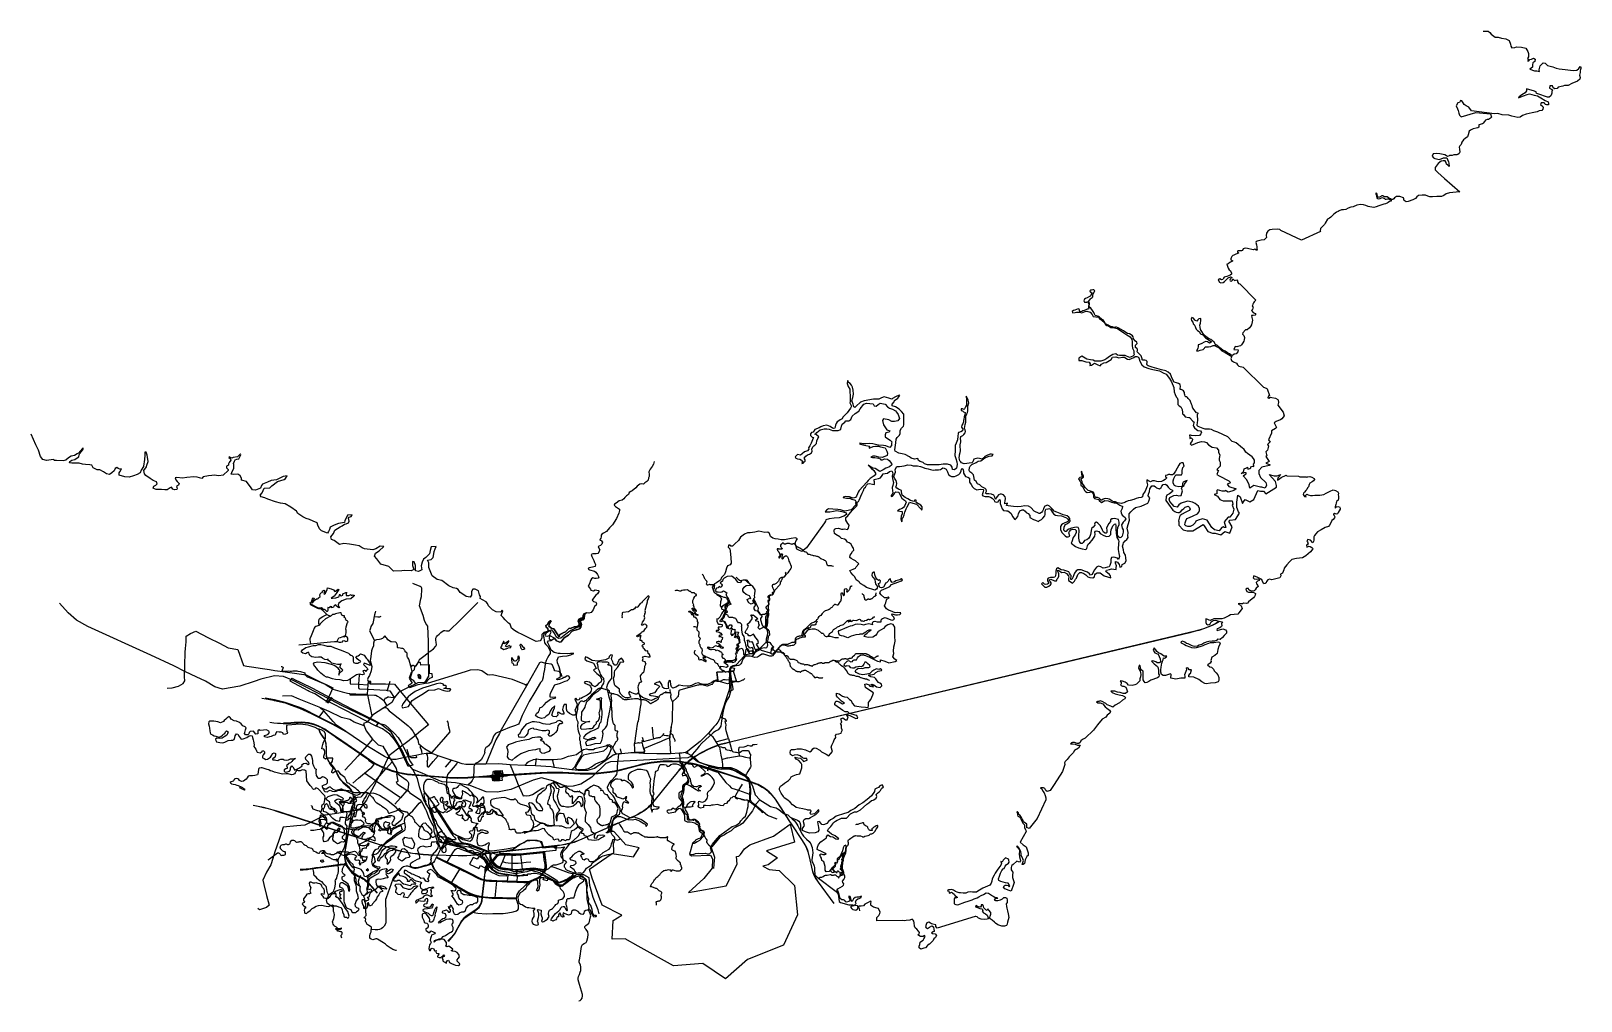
# Model space of a CAD drawing. Header units: metres. Extents: x 120.824 to 121.306, y 29.492 to 29.793.
import ezdxf

# ---------------------------------------------------------------- set-up
doc = ezdxf.new("R2010")
doc.units = ezdxf.units.M
for name, color, linetype in [('BUILDINGS', 5, 'Continuous'), ('DEFAULT', 7, 'Continuous'), ('GREEN_SPACES', 3, 'Continuous'), ('RAILWAYS', 2, 'Continuous'), ('ROADS', 1, 'Continuous'), ('WATER', 4, 'Continuous')]:
    doc.layers.add(name, color=color, linetype=linetype)

msp = doc.modelspace()

# ---------------------------------------------------------------- linework, layer by layer
at = {"layer": 'BUILDINGS'}
for points in [[(120.93514, 29.545), (120.93524, 29.5448), (120.93532, 29.54482), (120.93522, 29.54503), (120.93514, 29.545)], [(120.93525, 29.54498), (120.93548, 29.54506), (120.93539, 29.54524), (120.93516, 29.54516), (120.93522, 29.54503), (120.93525, 29.54498)], [(120.936, 29.54421), (120.93605, 29.54405), (120.93626, 29.5441), (120.9362, 29.54426), (120.936, 29.54421)], [(120.93612, 29.5437), (120.93616, 29.54355), (120.93636, 29.54359), (120.93633, 29.54374), (120.93612, 29.5437)], [(120.93639, 29.54441), (120.93622, 29.54426), (120.93631, 29.54418), (120.93648, 29.54432), (120.93639, 29.54441)], [(120.91845, 29.52589), (120.91854, 29.52581), (120.91837, 29.52568), (120.91829, 29.52577), (120.91845, 29.52589)]]:
    msp.add_lwpolyline(points, dxfattribs=at)
at = {"layer": 'DEFAULT'}
for points in [[(121.27516, 29.79269), (121.27581, 29.79279), (121.27668, 29.79269), (121.27724, 29.79234), (121.27758, 29.79185), (121.27883, 29.79092), (121.27977, 29.79091), (121.28082, 29.7906), (121.28219, 29.79037), (121.28323, 29.7898), (121.28368, 29.78873), (121.28369, 29.78806), (121.28406, 29.78753), (121.28501, 29.78771), (121.2855, 29.7879), (121.28701, 29.78774), (121.28841, 29.78745), (121.28901, 29.78646), (121.28917, 29.78576), (121.28918, 29.78482), (121.28888, 29.78429), (121.28914, 29.78394), (121.28898, 29.78339), (121.28934, 29.78358), (121.28958, 29.78397), (121.2901, 29.78409), (121.2908, 29.78436), (121.29131, 29.78402), (121.29116, 29.78335), (121.29054, 29.78294), (121.29044, 29.78231), (121.29043, 29.78153), (121.28964, 29.78091), (121.29105, 29.78043), (121.29182, 29.78046), (121.29264, 29.78021), (121.29252, 29.78078), (121.29284, 29.78199), (121.29311, 29.78229), (121.29372, 29.78295), (121.29442, 29.78277), (121.29508, 29.78214), (121.29677, 29.78171), (121.29785, 29.78128), (121.29871, 29.78104), (121.30064, 29.78088), (121.30303, 29.78057), (121.30424, 29.78065), (121.30481, 29.78118), (121.30523, 29.78175), (121.30551, 29.78151), (121.3055, 29.78119), (121.30534, 29.78083), (121.30527, 29.78042), (121.30525, 29.77996), (121.30501, 29.77907), (121.30522, 29.77834), (121.3052, 29.77782), (121.30444, 29.77727), (121.30266, 29.7765), (121.30149, 29.7759), (121.30037, 29.77588), (121.29991, 29.77563), (121.29838, 29.77536), (121.29813, 29.77496), (121.29744, 29.77481), (121.29684, 29.77521), (121.29662, 29.77578), (121.29579, 29.77579), (121.29578, 29.77509), (121.29663, 29.77458), (121.29645, 29.77401), (121.2965, 29.77347), (121.2964, 29.77319), (121.29616, 29.77273), (121.29562, 29.77231), (121.29511, 29.77228), (121.29208, 29.77331), (121.29171, 29.77336), (121.2916, 29.77388), (121.29072, 29.77419), (121.28959, 29.77455), (121.28863, 29.77489), (121.28858, 29.7742), (121.28816, 29.77366), (121.2872, 29.77302), (121.28633, 29.77239), (121.28615, 29.77211), (121.28679, 29.77235), (121.28766, 29.77266), (121.28883, 29.77306), (121.2895, 29.77328), (121.29096, 29.77292), (121.29205, 29.77263), (121.29305, 29.77203), (121.29444, 29.77124), (121.29535, 29.77078), (121.2954, 29.77025), (121.2954, 29.76988), (121.29485, 29.76986), (121.2944, 29.76994), (121.29432, 29.77029), (121.29404, 29.77048), (121.29353, 29.77049), (121.29318, 29.7705), (121.29303, 29.77016), (121.29293, 29.76994), (121.29368, 29.76936), (121.29381, 29.76906), (121.29362, 29.76859), (121.29333, 29.76815), (121.29255, 29.76803), (121.29193, 29.76773), (121.29038, 29.76737), (121.28847, 29.767), (121.28736, 29.76654), (121.28661, 29.7661), (121.28587, 29.76596), (121.28407, 29.76641), (121.28311, 29.76669), (121.28105, 29.76674), (121.27969, 29.76717), (121.27865, 29.76706), (121.27149, 29.76801), (121.27069, 29.76914), (121.26989, 29.76958), (121.26924, 29.76997), (121.26896, 29.77046), (121.26855, 29.77109), (121.26845, 29.77112), (121.26811, 29.77123), (121.26776, 29.77056), (121.26725, 29.77048), (121.26674, 29.76962), (121.26716, 29.76863), (121.26734, 29.76813), (121.2676, 29.76734), (121.26779, 29.76665), (121.26835, 29.7662), (121.27292, 29.76751), (121.27738, 29.76713), (121.27771, 29.76604), (121.27738, 29.76571), (121.27678, 29.76536), (121.2764, 29.76533), (121.27587, 29.76514), (121.27561, 29.76467), (121.27517, 29.7642), (121.27492, 29.76398), (121.27483, 29.76396), (121.27426, 29.76382), (121.2738, 29.76364), (121.27379, 29.76296), (121.27354, 29.76276), (121.27298, 29.7626), (121.27205, 29.76248), (121.27122, 29.76203), (121.27082, 29.76168), (121.27053, 29.76062), (121.27029, 29.75997), (121.26961, 29.7594), (121.269, 29.75903), (121.26853, 29.75828), (121.26827, 29.75763), (121.26802, 29.75731), (121.26795, 29.75716), (121.26773, 29.75677), (121.26777, 29.75615), (121.2679, 29.75517), (121.26774, 29.75483), (121.26725, 29.75444), (121.26696, 29.75435), (121.26665, 29.75441), (121.266, 29.75435), (121.26553, 29.75417), (121.26513, 29.75414), (121.26475, 29.75417), (121.26461, 29.75403), (121.26413, 29.75389), (121.26374, 29.75402), (121.26323, 29.75441), (121.26174, 29.75467), (121.26067, 29.75484), (121.25963, 29.75472), (121.25931, 29.75398), (121.25976, 29.75341), (121.26018, 29.75326), (121.26156, 29.75288), (121.26288, 29.75342), (121.26349, 29.75349), (121.26391, 29.75346), (121.2641, 29.75289), (121.26437, 29.75223), (121.26446, 29.75174), (121.2646, 29.75072), (121.26418, 29.7512), (121.26381, 29.75149), (121.26367, 29.75202), (121.26334, 29.75256), (121.26278, 29.75256), (121.26212, 29.75239), (121.26115, 29.75172), (121.26022, 29.75044), (121.26027, 29.74971), (121.2608, 29.74921), (121.26108, 29.74885), (121.2631, 29.74706), (121.26786, 29.74286), (121.2668, 29.74278), (121.26465, 29.74258), (121.2637, 29.74227), (121.2632, 29.74196), (121.26278, 29.74164), (121.26224, 29.74145), (121.26076, 29.7414), (121.25938, 29.74132), (121.25862, 29.74136), (121.25793, 29.74153), (121.25728, 29.74188), (121.25625, 29.74189), (121.25511, 29.7418), (121.25458, 29.74138), (121.25414, 29.74083), (121.25332, 29.74041), (121.25189, 29.7399), (121.25124, 29.73981), (121.25062, 29.7402), (121.25058, 29.74027), (121.25048, 29.74046), (121.25053, 29.74075), (121.25038, 29.74107), (121.24933, 29.74149), (121.24828, 29.74142), (121.24763, 29.74107), (121.2474, 29.74073), (121.24714, 29.74052), (121.24671, 29.74052), (121.24638, 29.74073), (121.24581, 29.74107), (121.24538, 29.74135), (121.24515, 29.74136), (121.24494, 29.74137), (121.2445, 29.74139), (121.24435, 29.74148), (121.24403, 29.74167), (121.2437, 29.74165), (121.24353, 29.74156), (121.24335, 29.74146), (121.243, 29.74127), (121.2425, 29.74118), (121.24247, 29.74145), (121.24237, 29.7417), (121.2423, 29.74205), (121.24216, 29.74234), (121.24203, 29.74248), (121.24175, 29.74234), (121.24198, 29.74199), (121.24207, 29.74158), (121.24213, 29.74122), (121.24219, 29.74098), (121.24219, 29.74096), (121.24233, 29.74079), (121.24278, 29.74077), (121.24314, 29.74088), (121.24358, 29.74101), (121.24393, 29.74116), (121.24451, 29.74087), (121.24477, 29.7406), (121.24505, 29.74059), (121.24541, 29.74069), (121.24577, 29.74069), (121.24662, 29.74034), (121.24662, 29.74004), (121.24607, 29.73992), (121.24564, 29.73959), (121.24535, 29.73938), (121.24485, 29.73922), (121.24427, 29.7391), (121.24366, 29.73882), (121.24278, 29.73851), (121.24194, 29.73824), (121.24125, 29.73804), (121.23996, 29.73823), (121.23944, 29.73836), (121.23872, 29.73868), (121.23805, 29.73883), (121.23706, 29.73899), (121.23592, 29.7388), (121.23483, 29.73824), (121.23407, 29.73814), (121.23328, 29.7378), (121.23248, 29.73744), (121.23177, 29.73734), (121.23122, 29.7373), (121.23049, 29.73701), (121.2301, 29.73676), (121.22958, 29.73654), (121.22919, 29.73623), (121.22875, 29.73586), (121.22827, 29.73549), (121.22782, 29.73508), (121.22744, 29.73478), (121.22685, 29.73445), (121.22612, 29.73316), (121.22591, 29.73272), (121.22521, 29.73202), (121.22512, 29.73193), (121.22466, 29.7315), (121.2246, 29.73085), (121.2247, 29.73058), (121.21874, 29.72787), (121.21232, 29.73086), (121.21208, 29.73121), (121.2114, 29.73131), (121.20964, 29.73117), (121.2089, 29.73111), (121.20828, 29.73069), (121.2079, 29.73008), (121.20782, 29.72939), (121.20794, 29.72878), (121.20716, 29.72797), (121.20621, 29.72786), (121.20501, 29.72762), (121.2047, 29.72745), (121.20461, 29.72714), (121.20479, 29.72649), (121.20494, 29.72582), (121.20494, 29.72528), (121.20502, 29.72476), (121.20473, 29.7248), (121.20429, 29.72509), (121.20381, 29.7249), (121.20332, 29.72496), (121.20238, 29.72523), (121.20202, 29.72533), (121.2013, 29.72542), (121.20064, 29.72518), (121.20042, 29.72474), (121.20016, 29.72458), (121.19974, 29.72458), (121.19943, 29.72457), (121.19897, 29.72455), (121.19891, 29.72433), (121.19893, 29.72411), (121.19934, 29.72393), (121.19781, 29.72326), (121.19743, 29.72315), (121.19716, 29.72287), (121.19699, 29.72242), (121.19685, 29.72213), (121.19682, 29.72182), (121.19746, 29.72146), (121.19718, 29.72133), (121.19676, 29.72108), (121.19625, 29.72075), (121.19596, 29.72056), (121.1956, 29.72041), (121.19578, 29.71979), (121.19604, 29.71918), (121.1963, 29.71866), (121.19659, 29.7185), (121.19703, 29.7178), (121.19705, 29.71739), (121.19665, 29.71708), (121.19557, 29.71665), (121.19476, 29.71647), (121.19456, 29.71609), (121.19439, 29.71573), (121.19398, 29.71565), (121.19341, 29.71592), (121.19291, 29.71561), (121.19337, 29.7149), (121.1937, 29.71471), (121.19443, 29.71479), (121.19482, 29.7151), (121.19564, 29.71579), (121.19601, 29.71621), (121.19675, 29.71648), (121.19718, 29.71643), (121.19703, 29.71616), (121.19699, 29.71609), (121.1966, 29.71581), (121.19649, 29.71553), (121.19658, 29.71528), (121.19707, 29.71522), (121.19737, 29.71548), (121.19733, 29.71582), (121.19754, 29.71584), (121.19796, 29.71541), (121.19869, 29.71556), (121.19891, 29.71528), (121.19888, 29.715), (121.19923, 29.71445), (121.19966, 29.71438), (121.20459, 29.70927), (121.20441, 29.70911), (121.20405, 29.70881), (121.20383, 29.70845), (121.20366, 29.70802), (121.20356, 29.70766), (121.20343, 29.70743), (121.20381, 29.70722), (121.20365, 29.70682), (121.2036, 29.7064), (121.20323, 29.70609), (121.20381, 29.70546), (121.20442, 29.70518), (121.20456, 29.70485), (121.20437, 29.70461), (121.20374, 29.70458), (121.2032, 29.70452), (121.20335, 29.70393), (121.20358, 29.70312), (121.20342, 29.70256), (121.2032, 29.70165), (121.20291, 29.70116), (121.20263, 29.70067), (121.20192, 29.70007), (121.20141, 29.70006), (121.2006, 29.69918), (121.20046, 29.69876), (121.20087, 29.6983), (121.20105, 29.69772), (121.20101, 29.69697), (121.20086, 29.69662), (121.20061, 29.69608), (121.20017, 29.69542), (121.19986, 29.69514), (121.199, 29.69491), (121.19865, 29.69478), (121.19821, 29.6949), (121.19781, 29.69403), (121.19911, 29.69384), (121.19899, 29.69328), (121.19846, 29.69261), (121.19785, 29.69255), (121.19739, 29.69217), (121.19686, 29.6923), (121.19645, 29.69268), (121.19576, 29.693), (121.19506, 29.69344), (121.19433, 29.69376), (121.19385, 29.69421), (121.19337, 29.69465), (121.19271, 29.69525), (121.19211, 29.69554), (121.19165, 29.6963), (121.19064, 29.69708), (121.19012, 29.6973), (121.18958, 29.69756), (121.18901, 29.69809), (121.18836, 29.69875), (121.18784, 29.69956), (121.18746, 29.70016), (121.18732, 29.70089), (121.18719, 29.70151), (121.18747, 29.70215), (121.18752, 29.70297), (121.18749, 29.70365), (121.18686, 29.70351), (121.18662, 29.70324), (121.18628, 29.70279), (121.18565, 29.70309), (121.1852, 29.70367), (121.18474, 29.70389), (121.1845, 29.70336), (121.18465, 29.70296), (121.18502, 29.70244), (121.18518, 29.702), (121.18543, 29.7017), (121.18579, 29.70115), (121.18587, 29.70084), (121.18607, 29.7003), (121.18652, 29.69987), (121.18706, 29.69955), (121.18741, 29.69887), (121.18818, 29.69854), (121.18899, 29.69758), (121.19073, 29.69651), (121.19078, 29.69631), (121.19022, 29.69594), (121.18956, 29.69633), (121.18907, 29.69642), (121.18855, 29.69622), (121.18786, 29.69588), (121.18707, 29.69557), (121.18667, 29.69541), (121.18669, 29.69497), (121.18662, 29.69432), (121.18618, 29.6936), (121.18678, 29.69354), (121.18731, 29.69374), (121.18824, 29.69402), (121.18865, 29.69439), (121.18883, 29.69481), (121.18994, 29.69479), (121.19066, 29.6949), (121.19137, 29.69521), (121.19199, 29.69519), (121.1924, 29.69489), (121.19297, 29.69456), (121.19355, 29.69407), (121.19409, 29.69357), (121.19507, 29.69302), (121.1971, 29.6918), (121.19681, 29.69123), (121.19704, 29.69061), (121.19767, 29.69013), (121.19864, 29.68974), (121.19895, 29.68923), (121.19932, 29.68886), (121.20067, 29.68853), (121.20699, 29.68231), (121.20731, 29.68216), (121.20799, 29.68191), (121.20815, 29.68177), (121.20879, 29.67975), (121.20848, 29.67966), (121.20854, 29.67925), (121.20836, 29.67919), (121.20836, 29.67898), (121.20863, 29.67889), (121.20916, 29.67917), (121.20959, 29.67914), (121.21072, 29.67884), (121.21146, 29.6785), (121.21154, 29.67829), (121.21161, 29.67758), (121.2114, 29.67672), (121.21313, 29.67459), (121.21339, 29.67345), (121.21311, 29.67298), (121.21309, 29.67295), (121.21267, 29.67247), (121.21227, 29.6722), (121.2116, 29.67199), (121.21087, 29.67165), (121.21025, 29.67125), (121.211, 29.66975), (121.21075, 29.6695), (121.2095, 29.66875), (121.2095, 29.668), (121.2085, 29.666), (121.209, 29.66525), (121.20875, 29.665), (121.20825, 29.6645), (121.2085, 29.664), (121.20825, 29.66275), (121.20775, 29.66225), (121.208, 29.661), (121.20775, 29.66075), (121.20875, 29.65925), (121.20775, 29.65875), (121.209, 29.65825), (121.20875, 29.658), (121.2065, 29.6575), (121.2055, 29.6565), (121.2055, 29.6555), (121.206, 29.65425), (121.20775, 29.65275), (121.20793, 29.65195), (121.2075, 29.651), (121.2065, 29.65125), (121.206, 29.65125), (121.204, 29.65175), (121.20275, 29.651), (121.2025, 29.652), (121.20182, 29.65353), (121.20067, 29.65478), (121.20103, 29.65509), (121.20158, 29.65546), (121.2016, 29.65575), (121.20118, 29.65585), (121.20077, 29.6556), (121.2, 29.6555), (121.20075, 29.656), (121.201, 29.657), (121.20175, 29.65725), (121.202, 29.6575), (121.20216, 29.65683), (121.20278, 29.65711), (121.20306, 29.65727), (121.20305, 29.65762), (121.20353, 29.65779), (121.20399, 29.65767), (121.20396, 29.65801), (121.20389, 29.65844), (121.20416, 29.6588), (121.20417, 29.6593), (121.20417, 29.65968), (121.20392, 29.66018), (121.20343, 29.66074), (121.20273, 29.66125), (121.202, 29.66175), (121.20149, 29.66218), (121.20083, 29.66318), (121.20043, 29.66342), (121.1985, 29.665), (121.198, 29.66525), (121.19722, 29.66549), (121.19588, 29.66688), (121.19277, 29.66836), (121.19216, 29.66854), (121.19157, 29.66878), (121.1908, 29.66913), (121.19018, 29.66932), (121.18966, 29.66929), (121.18886, 29.66925), (121.18822, 29.66946), (121.18675, 29.67011), (121.18638, 29.67045), (121.18652, 29.6714), (121.18655, 29.67189), (121.1866, 29.67248), (121.18652, 29.6732), (121.18652, 29.67394), (121.18673, 29.67412), (121.18666, 29.67427), (121.18621, 29.67429), (121.18508, 29.67579), (121.1849, 29.6761), (121.1848, 29.67665), (121.18463, 29.67707), (121.18429, 29.67788), (121.18417, 29.67818), (121.18364, 29.67874), (121.18339, 29.67906), (121.18314, 29.67929), (121.18289, 29.67933), (121.18265, 29.67953), (121.18255, 29.67989), (121.1825, 29.68026), (121.1825, 29.68069), (121.18217, 29.68115), (121.18183, 29.68139), (121.18141, 29.68158), (121.18112, 29.6816), (121.18112, 29.68189), (121.18118, 29.6825), (121.18107, 29.68309), (121.18055, 29.68347), (121.17993, 29.68366), (121.1792, 29.68384), (121.17866, 29.68502), (121.17807, 29.68637), (121.17742, 29.68697), (121.17663, 29.68734), (121.1753, 29.68765), (121.1724, 29.6885), (121.17123, 29.68888), (121.1709, 29.68911), (121.17076, 29.68947), (121.1709, 29.68996), (121.17092, 29.69029), (121.17054, 29.69055), (121.17017, 29.69069), (121.16986, 29.69072), (121.16957, 29.69063), (121.16936, 29.69074), (121.16931, 29.69112), (121.16901, 29.69204), (121.1687, 29.69237), (121.1684, 29.69267), (121.16797, 29.69303), (121.1678, 29.69329), (121.16791, 29.69365), (121.16791, 29.69414), (121.16769, 29.69429), (121.16722, 29.69457), (121.1672, 29.69533), (121.16776, 29.69589), (121.16765, 29.69626), (121.16726, 29.6966), (121.16656, 29.69739), (121.16659, 29.6976), (121.16656, 29.69791), (121.16634, 29.69826), (121.16594, 29.69854), (121.16538, 29.69881), (121.16479, 29.69899), (121.16429, 29.69926), (121.16348, 29.69979), (121.1619, 29.70072), (121.16135, 29.70093), (121.16108, 29.70095), (121.16063, 29.70084), (121.16007, 29.701), (121.15958, 29.70111), (121.15911, 29.70134), (121.15873, 29.70154), (121.15833, 29.70177), (121.15798, 29.70195), (121.15752, 29.70266), (121.15734, 29.70306), (121.15694, 29.70327), (121.15655, 29.70357), (121.15636, 29.7037), (121.15611, 29.70404), (121.15579, 29.70423), (121.15515, 29.70442), (121.15474, 29.70455), (121.15451, 29.70492), (121.15427, 29.70542), (121.1539, 29.70605), (121.15341, 29.7068), (121.15283, 29.70725), (121.15302, 29.70824), (121.1529, 29.70862), (121.15279, 29.70898), (121.15328, 29.70972), (121.15351, 29.70987), (121.15384, 29.7101), (121.15397, 29.71037), (121.15403, 29.71101), (121.1545, 29.71199), (121.1546, 29.71221), (121.15433, 29.71248), (121.15401, 29.71248), (121.15359, 29.71243), (121.15326, 29.71244), (121.15309, 29.7122), (121.15316, 29.7119), (121.15331, 29.71173), (121.1535, 29.71181), (121.15362, 29.71174), (121.15373, 29.71154), (121.15353, 29.7111), (121.15329, 29.71058), (121.15295, 29.7104), (121.15226, 29.71006), (121.15173, 29.70981), (121.15145, 29.70956), (121.15123, 29.70913), (121.15146, 29.70868), (121.15214, 29.70871), (121.15236, 29.70886), (121.15274, 29.70817), (121.1527, 29.70732), (121.15267, 29.70712), (121.15277, 29.70677), (121.15271, 29.7065), (121.15227, 29.70648), (121.15162, 29.70619), (121.15132, 29.70606), (121.15093, 29.70594), (121.15063, 29.70575), (121.15021, 29.70569), (121.14997, 29.7058), (121.14973, 29.70648), (121.14948, 29.70664), (121.14891, 29.70636), (121.14844, 29.70619), (121.14802, 29.70609), (121.14763, 29.70579), (121.14765, 29.70538), (121.14854, 29.70549), (121.14894, 29.70561), (121.14986, 29.70557), (121.15059, 29.7054), (121.1516, 29.70579), (121.15216, 29.70593), (121.15313, 29.70553), (121.15375, 29.70489), (121.15408, 29.70424), (121.15577, 29.70399), (121.15622, 29.7034), (121.15691, 29.70295), (121.15753, 29.70249), (121.15796, 29.70171), (121.15835, 29.7014), (121.1589, 29.70128), (121.15956, 29.70086), (121.16026, 29.70077), (121.16163, 29.70053), (121.16359, 29.69913), (121.16452, 29.69856), (121.1656, 29.69789), (121.16612, 29.69706), (121.16619, 29.69647), (121.16623, 29.69587), (121.16621, 29.69518), (121.16634, 29.69445), (121.16673, 29.69356), (121.16678, 29.69276), (121.1668, 29.69234), (121.16644, 29.69195), (121.16537, 29.69155), (121.16408, 29.69208), (121.16335, 29.69208), (121.1623, 29.69213), (121.16166, 29.69228), (121.16119, 29.6926), (121.16017, 29.69244), (121.15917, 29.69185), (121.15839, 29.69121), (121.15776, 29.69081), (121.15647, 29.69037), (121.15548, 29.69036), (121.15468, 29.69041), (121.15407, 29.69068), (121.15331, 29.69082), (121.15211, 29.691), (121.15111, 29.69156), (121.15057, 29.69187), (121.14964, 29.69132), (121.14968, 29.69061), (121.15064, 29.69057), (121.15182, 29.69021), (121.15288, 29.69001), (121.15313, 29.68952), (121.1531, 29.68904), (121.1536, 29.68908), (121.15417, 29.68952), (121.15457, 29.6897), (121.15534, 29.68934), (121.15626, 29.68896), (121.15673, 29.68939), (121.15747, 29.68983), (121.1581, 29.68996), (121.15971, 29.69087), (121.16014, 29.69161), (121.16114, 29.69173), (121.16204, 29.69144), (121.16319, 29.69162), (121.16381, 29.69158), (121.16429, 29.69134), (121.16476, 29.691), (121.16533, 29.69087), (121.1667, 29.69151), (121.16714, 29.69186), (121.16763, 29.69186), (121.16817, 29.6916), (121.16836, 29.69114), (121.16857, 29.69041), (121.16924, 29.6892), (121.16997, 29.6886), (121.17137, 29.68808), (121.17262, 29.6878), (121.17468, 29.68741), (121.17587, 29.6868), (121.1768, 29.6863), (121.1778, 29.68504), (121.17838, 29.68395), (121.17918, 29.68219), (121.17928, 29.68086), (121.1796, 29.68004), (121.17988, 29.67933), (121.18014, 29.67895), (121.18038, 29.67837), (121.18041, 29.67769), (121.18043, 29.67693), (121.18085, 29.67652), (121.18134, 29.67624), (121.18176, 29.67533), (121.18188, 29.67447), (121.18179, 29.67405), (121.18216, 29.67384), (121.18267, 29.67311), (121.18378, 29.67289), (121.18402, 29.67285), (121.18507, 29.67172), (121.18542, 29.67145), (121.18534, 29.67123), (121.18529, 29.67078), (121.18513, 29.67044), (121.18521, 29.67023), (121.18557, 29.66972), (121.18613, 29.66912), (121.18656, 29.66888), (121.18745, 29.66876), (121.18775, 29.66824), (121.18752, 29.66784), (121.18707, 29.66732), (121.18598, 29.66724), (121.18462, 29.66731), (121.18428, 29.66743), (121.18404, 29.6674), (121.18413, 29.66681), (121.18408, 29.66634), (121.18451, 29.66657), (121.18492, 29.66622), (121.18479, 29.66565), (121.18451, 29.66529), (121.18423, 29.66477), (121.18458, 29.66434), (121.18512, 29.66456), (121.18655, 29.66513), (121.18771, 29.66541), (121.1887, 29.66538), (121.18925, 29.66511), (121.18987, 29.66438), (121.191, 29.66374), (121.19244, 29.66351), (121.19296, 29.66281), (121.19305, 29.66203), (121.19338, 29.66128), (121.19329, 29.66069), (121.19319, 29.66018), (121.1932, 29.65967), (121.1935, 29.659), (121.1935, 29.65775), (121.19332, 29.65757), (121.1925, 29.65675), (121.193, 29.6565), (121.19282, 29.65604), (121.1925, 29.65525), (121.19325, 29.65475), (121.19625, 29.65325), (121.19675, 29.65275), (121.1965, 29.6525), (121.19575, 29.65225), (121.19625, 29.6515), (121.1985, 29.65075), (121.19775, 29.65025), (121.19719, 29.65009), (121.196, 29.64975), (121.1955, 29.65), (121.19525, 29.65025), (121.195, 29.65), (121.19412, 29.65), (121.19275, 29.6505), (121.1925, 29.65025), (121.1925, 29.64925), (121.19163, 29.64901), (121.19275, 29.6485), (121.19347, 29.64748), (121.1945, 29.647), (121.19464, 29.647), (121.19725, 29.647), (121.1975, 29.646), (121.19725, 29.64575), (121.19775, 29.6445), (121.1975, 29.64325), (121.1965, 29.642), (121.196, 29.642), (121.19475, 29.6405), (121.19525, 29.63875), (121.19475, 29.63875), (121.1945, 29.639), (121.194, 29.63875), (121.19325, 29.63775), (121.19175, 29.638), (121.19096, 29.63881), (121.1895, 29.641), (121.188, 29.6415), (121.18675, 29.641), (121.186, 29.64075), (121.18575, 29.64025), (121.185, 29.6395), (121.18419, 29.63909), (121.18351, 29.63911), (121.18284, 29.63933), (121.18258, 29.63962), (121.18262, 29.64019), (121.18286, 29.64089), (121.18323, 29.64153), (121.18402, 29.64189), (121.18519, 29.64241), (121.18645, 29.64296), (121.18689, 29.64355), (121.18712, 29.64404), (121.18707, 29.6447), (121.18678, 29.64535), (121.18577, 29.64618), (121.18495, 29.64667), (121.18347, 29.64693), (121.18303, 29.64687), (121.18146, 29.64629), (121.18074, 29.64584), (121.18015, 29.64511), (121.17925, 29.64529), (121.17859, 29.64605), (121.17787, 29.64686), (121.17775, 29.64751), (121.1779, 29.64812), (121.17911, 29.6487), (121.17996, 29.64879), (121.18066, 29.64862), (121.1814, 29.64866), (121.1818, 29.65016), (121.18157, 29.65095), (121.18174, 29.65143), (121.18237, 29.65185), (121.18243, 29.65217), (121.18295, 29.6529), (121.18329, 29.65337), (121.18268, 29.65312), (121.18207, 29.65284), (121.18181, 29.65241), (121.18181, 29.65175), (121.18159, 29.65152), (121.18072, 29.65141), (121.17972, 29.65164), (121.17939, 29.6518), (121.17895, 29.65256), (121.17895, 29.65328), (121.17913, 29.65396), (121.17951, 29.65481), (121.17992, 29.65507), (121.18149, 29.65511), (121.18174, 29.65548), (121.18171, 29.65642), (121.18196, 29.6574), (121.18234, 29.65775), (121.182, 29.65886), (121.18153, 29.65881), (121.18099, 29.65867), (121.18065, 29.65811), (121.1797, 29.65623), (121.17906, 29.65531), (121.17873, 29.6551), (121.1782, 29.65507), (121.17786, 29.65517), (121.17753, 29.65524), (121.17706, 29.65496), (121.17661, 29.65487), (121.17659, 29.6545), (121.17691, 29.65433), (121.17687, 29.65409), (121.17648, 29.65365), (121.17592, 29.6533), (121.17532, 29.65302), (121.17435, 29.65296), (121.17387, 29.65303), (121.17312, 29.65323), (121.17249, 29.6532), (121.17186, 29.65296), (121.17146, 29.6531), (121.17111, 29.65338), (121.17072, 29.65352), (121.17075, 29.65286), (121.171, 29.65205), (121.17083, 29.65158), (121.17029, 29.65002), (121.16954, 29.64903), (121.1694, 29.64832), (121.16903, 29.64803), (121.16817, 29.64794), (121.16748, 29.64773), (121.1667, 29.64744), (121.16558, 29.64715), (121.16497, 29.64701), (121.16424, 29.64677), (121.16392, 29.64648), (121.16286, 29.64619), (121.16233, 29.64632), (121.16164, 29.64647), (121.16102, 29.64677), (121.16051, 29.64676), (121.15998, 29.64693), (121.1596, 29.6473), (121.1591, 29.64758), (121.15865, 29.64766), (121.15782, 29.64778), (121.15717, 29.64754), (121.1568, 29.64724), (121.15651, 29.64725), (121.15626, 29.64757), (121.156, 29.64792), (121.15543, 29.6481), (121.15493, 29.64807), (121.15458, 29.64843), (121.15446, 29.64913), (121.15429, 29.64962), (121.15387, 29.64987), (121.15297, 29.65011), (121.15253, 29.65021), (121.1523, 29.65051), (121.15167, 29.65117), (121.1513, 29.65166), (121.15075, 29.65246), (121.1507, 29.65293), (121.15057, 29.65324), (121.15027, 29.65383), (121.15051, 29.65402), (121.15108, 29.6544), (121.15108, 29.65471), (121.15072, 29.65559), (121.15055, 29.65625), (121.15038, 29.65608), (121.15052, 29.65539), (121.1506, 29.65464), (121.15057, 29.65436), (121.15, 29.65427), (121.14961, 29.65383), (121.14972, 29.65354), (121.15011, 29.65301), (121.15024, 29.65259), (121.15026, 29.65194), (121.15068, 29.65156), (121.15118, 29.65078), (121.15138, 29.65027), (121.1517, 29.64991), (121.15226, 29.64958), (121.15311, 29.64972), (121.15373, 29.64982), (121.15421, 29.64902), (121.15418, 29.64819), (121.15451, 29.64781), (121.15583, 29.64745), (121.156, 29.64711), (121.15671, 29.64653), (121.15777, 29.64713), (121.15879, 29.64702), (121.15976, 29.64659), (121.16065, 29.64644), (121.16138, 29.64646), (121.1618, 29.64612), (121.16239, 29.64574), (121.16283, 29.64553), (121.16319, 29.64543), (121.16312, 29.64462), (121.16274, 29.64381), (121.16275, 29.64329), (121.16312, 29.64258), (121.16353, 29.64224), (121.16401, 29.6419), (121.16422, 29.64144), (121.16386, 29.64088), (121.16347, 29.64038), (121.16308, 29.63989), (121.16294, 29.63956), (121.16296, 29.63904), (121.16315, 29.63856), (121.16344, 29.63805), (121.16339, 29.63735), (121.16311, 29.63611), (121.16274, 29.63571), (121.16243, 29.63561), (121.16204, 29.63578), (121.16185, 29.63611), (121.16165, 29.63642), (121.16168, 29.63724), (121.16166, 29.63778), (121.1618, 29.63877), (121.16215, 29.6397), (121.16218, 29.64043), (121.16201, 29.64121), (121.16156, 29.64139), (121.16075, 29.64155), (121.1602, 29.6415), (121.15988, 29.6415), (121.15945, 29.64112), (121.15949, 29.64065), (121.15901, 29.64), (121.15859, 29.63929), (121.15827, 29.63859), (121.15838, 29.6379), (121.15838, 29.63724), (121.15811, 29.637), (121.1578, 29.63704), (121.15736, 29.63728), (121.15697, 29.63794), (121.15679, 29.63849), (121.15629, 29.63944), (121.15554, 29.64015), (121.1551, 29.6404), (121.15476, 29.64032), (121.15457, 29.63978), (121.15464, 29.63948), (121.15409, 29.63886), (121.15355, 29.63842), (121.15343, 29.63713), (121.1533, 29.63658), (121.15311, 29.63596), (121.15266, 29.63541), (121.15214, 29.63497), (121.15146, 29.6347), (121.15097, 29.63415), (121.15071, 29.63377), (121.15025, 29.63383), (121.14991, 29.63438), (121.14976, 29.63499), (121.14965, 29.63548), (121.14964, 29.6361), (121.14978, 29.63794), (121.14966, 29.63838), (121.14941, 29.63872), (121.14884, 29.63887), (121.14734, 29.63857), (121.14657, 29.63827), (121.14604, 29.63791), (121.14578, 29.63757), (121.14544, 29.63748), (121.14505, 29.63793), (121.14507, 29.63885), (121.14528, 29.63942), (121.14548, 29.6397), (121.14615, 29.64001), (121.14678, 29.64051), (121.14696, 29.64076), (121.14689, 29.64152), (121.1466, 29.642), (121.14603, 29.64239), (121.14482, 29.64275), (121.14391, 29.64316), (121.14281, 29.64356), (121.14204, 29.64384), (121.14162, 29.64438), (121.14061, 29.6454), (121.13992, 29.64572), (121.13908, 29.64536), (121.13873, 29.64463), (121.13858, 29.6443), (121.13839, 29.64387), (121.13804, 29.64341), (121.13761, 29.64312), (121.13739, 29.64316), (121.13578, 29.64388), (121.13479, 29.64495), (121.13401, 29.64535), (121.13292, 29.64545), (121.13173, 29.6453), (121.13048, 29.64522), (121.12941, 29.64532), (121.12855, 29.6454), (121.12771, 29.6455), (121.12724, 29.64559), (121.12748, 29.64631), (121.12718, 29.64623), (121.12673, 29.64607), (121.12669, 29.64649), (121.12683, 29.64697), (121.12688, 29.64785), (121.12677, 29.6483), (121.12631, 29.64889), (121.12571, 29.64909), (121.12524, 29.64909), (121.12478, 29.64894), (121.12441, 29.64853), (121.12402, 29.64797), (121.1239, 29.64761), (121.12365, 29.64777), (121.12358, 29.64819), (121.12327, 29.64876), (121.12256, 29.64908), (121.1217, 29.64922), (121.12099, 29.64921), (121.1207, 29.64947), (121.12097, 29.65003), (121.12092, 29.6506), (121.12059, 29.6509), (121.11958, 29.65139), (121.11893, 29.65196), (121.11819, 29.65232), (121.11779, 29.65301), (121.11732, 29.65345), (121.11711, 29.65457), (121.11698, 29.65506), (121.11644, 29.65562), (121.1158, 29.65605), (121.11563, 29.65647), (121.11578, 29.65736), (121.11592, 29.65783), (121.11642, 29.65832), (121.11785, 29.65897), (121.11842, 29.6593), (121.1192, 29.65944), (121.12012, 29.66004), (121.12053, 29.66042), (121.12184, 29.6609), (121.12277, 29.66105), (121.12304, 29.66139), (121.1226, 29.66157), (121.12214, 29.66157), (121.1213, 29.66125), (121.12051, 29.66078), (121.12013, 29.6604), (121.11966, 29.65997), (121.11888, 29.66016), (121.11834, 29.6603), (121.11747, 29.66008), (121.11704, 29.65992), (121.11678, 29.6591), (121.11641, 29.65886), (121.11405, 29.65851), (121.11322, 29.65883), (121.11304, 29.65917), (121.11274, 29.65949), (121.11265, 29.65989), (121.11257, 29.6605), (121.11259, 29.66097), (121.11259, 29.66127), (121.11279, 29.662), (121.1129, 29.66253), (121.11289, 29.66294), (121.11288, 29.66379), (121.11288, 29.66441), (121.11302, 29.66532), (121.11307, 29.66574), (121.11289, 29.66626), (121.11308, 29.66696), (121.11362, 29.66733), (121.11395, 29.66766), (121.11435, 29.66812), (121.11446, 29.66853), (121.1144, 29.66902), (121.11415, 29.66948), (121.11427, 29.67009), (121.11441, 29.67069), (121.11464, 29.67148), (121.11458, 29.67178), (121.11463, 29.67276), (121.11455, 29.67332), (121.1149, 29.67399), (121.11509, 29.67449), (121.11519, 29.67496), (121.11519, 29.67552), (121.11518, 29.67645), (121.11548, 29.67742), (121.11535, 29.67822), (121.11511, 29.67879), (121.11492, 29.67925), (121.1147, 29.67956), (121.11479, 29.67824), (121.11476, 29.67729), (121.11478, 29.67677), (121.11451, 29.67621), (121.11417, 29.67555), (121.11394, 29.67534), (121.11354, 29.67557), (121.11315, 29.67554), (121.11318, 29.67509), (121.11353, 29.67496), (121.11387, 29.67467), (121.11434, 29.67449), (121.11425, 29.67372), (121.11409, 29.67314), (121.11397, 29.6723), (121.11387, 29.672), (121.11389, 29.67156), (121.11374, 29.67126), (121.11367, 29.67096), (121.11337, 29.67047), (121.1133, 29.6699), (121.11365, 29.66926), (121.11357, 29.66879), (121.11306, 29.66846), (121.11232, 29.66827), (121.11217, 29.66791), (121.11214, 29.66709), (121.11201, 29.66594), (121.11155, 29.66494), (121.11124, 29.66424), (121.11127, 29.66359), (121.11129, 29.6627), (121.11122, 29.66108), (121.11152, 29.66013), (121.11185, 29.65911), (121.11194, 29.65831), (121.11165, 29.6572), (121.1111, 29.65667), (121.11042, 29.65672), (121.11038, 29.65748), (121.10991, 29.6581), (121.10889, 29.65841), (121.10761, 29.65843), (121.10636, 29.65825), (121.10398, 29.65818), (121.10269, 29.65818), (121.1018, 29.65853), (121.10137, 29.65897), (121.10041, 29.65923), (121.09987, 29.65956), (121.09973, 29.6602), (121.09869, 29.66001), (121.09765, 29.66026), (121.09708, 29.6607), (121.09578, 29.66141), (121.09488, 29.66158), (121.09377, 29.66181), (121.09268, 29.66242), (121.09252, 29.66289), (121.09288, 29.66501), (121.09297, 29.66614), (121.09332, 29.66671), (121.094, 29.66738), (121.09426, 29.66792), (121.09426, 29.66886), (121.09458, 29.66962), (121.09521, 29.67019), (121.09533, 29.67057), (121.09537, 29.67202), (121.09538, 29.67261), (121.09534, 29.67392), (121.09466, 29.67478), (121.0939, 29.67547), (121.09274, 29.67623), (121.09168, 29.67655), (121.09171, 29.67702), (121.09236, 29.67775), (121.09244, 29.67816), (121.09353, 29.67893), (121.09416, 29.67972), (121.09392, 29.67986), (121.0928, 29.67934), (121.09186, 29.67882), (121.09159, 29.67856), (121.09067, 29.6789), (121.08923, 29.67932), (121.08838, 29.67896), (121.08756, 29.67853), (121.08596, 29.67853), (121.08303, 29.67802), (121.08191, 29.67764), (121.08061, 29.67644), (121.0801, 29.67601), (121.07986, 29.67616), (121.07967, 29.67706), (121.07923, 29.67807), (121.07952, 29.67914), (121.07977, 29.68011), (121.07965, 29.68137), (121.07946, 29.68232), (121.07908, 29.68293), (121.07874, 29.68343), (121.07816, 29.68372), (121.07805, 29.68426), (121.07788, 29.68431), (121.07772, 29.6834), (121.0781, 29.68246), (121.07855, 29.68167), (121.07858, 29.68102), (121.07872, 29.67941), (121.07866, 29.67781), (121.07862, 29.67744), (121.07908, 29.67636), (121.07884, 29.67584), (121.07833, 29.67502), (121.07779, 29.67435), (121.07646, 29.67295), (121.07623, 29.67245), (121.07557, 29.67222), (121.07521, 29.67182), (121.07463, 29.67152), (121.07437, 29.67108), (121.0741, 29.67055), (121.07409, 29.67002), (121.0739, 29.66963), (121.07353, 29.66947), (121.07321, 29.66954), (121.07254, 29.67006), (121.07142, 29.67051), (121.07034, 29.6703), (121.0696, 29.66997), (121.06907, 29.66974), (121.06768, 29.66921), (121.06726, 29.66832), (121.06666, 29.66824), (121.06641, 29.66778), (121.0664, 29.66736), (121.06695, 29.66681), (121.06743, 29.66667), (121.06723, 29.66645), (121.06699, 29.66596), (121.06682, 29.66549), (121.06655, 29.66496), (121.06615, 29.66415), (121.06581, 29.66348), (121.06589, 29.66303), (121.06543, 29.66256), (121.06453, 29.66225), (121.06384, 29.66165), (121.0633, 29.66119), (121.0623, 29.66137), (121.06158, 29.66067), (121.06183, 29.66032), (121.06236, 29.66003), (121.06306, 29.65993), (121.06359, 29.65965), (121.06373, 29.65945), (121.06395, 29.6591), (121.06366, 29.65858), (121.06408, 29.6587), (121.06443, 29.65914), (121.0647, 29.65936), (121.06469, 29.65977), (121.06445, 29.66027), (121.06491, 29.66092), (121.06548, 29.66136), (121.06606, 29.66151), (121.06673, 29.66198), (121.06692, 29.66248), (121.06684, 29.66309), (121.06713, 29.66384), (121.06744, 29.66414), (121.06773, 29.66426), (121.06829, 29.66484), (121.06837, 29.66564), (121.06863, 29.66641), (121.06894, 29.66688), (121.06822, 29.66751), (121.06774, 29.66772), (121.06804, 29.66787), (121.06835, 29.66824), (121.06936, 29.66908), (121.07064, 29.66942), (121.07144, 29.66942), (121.07216, 29.66929), (121.07269, 29.66909), (121.07321, 29.66887), (121.07358, 29.66886), (121.07429, 29.66882), (121.07495, 29.66884), (121.07551, 29.66902), (121.07575, 29.66929), (121.07599, 29.67017), (121.0762, 29.67085), (121.07702, 29.67141), (121.07736, 29.67181), (121.07825, 29.6719), (121.07889, 29.67224), (121.0793, 29.67334), (121.08022, 29.67416), (121.08143, 29.6749), (121.08182, 29.67558), (121.08289, 29.67705), (121.08375, 29.67733), (121.08476, 29.67725), (121.08582, 29.67711), (121.08612, 29.67648), (121.08677, 29.67636), (121.08737, 29.67689), (121.08796, 29.67729), (121.08953, 29.67705), (121.09025, 29.67625), (121.09088, 29.67576), (121.09182, 29.67551), (121.0928, 29.67493), (121.0931, 29.67451), (121.0936, 29.67379), (121.09399, 29.67259), (121.09354, 29.67187), (121.09246, 29.67165), (121.09165, 29.67165), (121.09067, 29.67216), (121.08903, 29.67251), (121.08874, 29.67195), (121.08902, 29.6706), (121.08964, 29.6697), (121.09007, 29.66905), (121.09104, 29.66878), (121.09075, 29.66835), (121.08972, 29.6681), (121.08953, 29.66755), (121.08953, 29.66692), (121.0903, 29.66634), (121.09112, 29.66591), (121.09158, 29.66534), (121.09148, 29.66495), (121.0915, 29.66419), (121.09097, 29.66363), (121.08977, 29.66413), (121.08904, 29.66419), (121.08754, 29.66433), (121.08656, 29.66455), (121.08569, 29.66476), (121.08477, 29.66481), (121.08353, 29.66473), (121.0827, 29.66477), (121.08173, 29.6649), (121.08155, 29.66473), (121.08265, 29.66439), (121.08361, 29.66425), (121.08473, 29.66401), (121.08462, 29.66372), (121.08463, 29.66341), (121.08588, 29.66389), (121.08659, 29.66396), (121.08752, 29.66396), (121.08816, 29.6638), (121.08957, 29.66352), (121.09004, 29.66249), (121.0903, 29.6618), (121.09023, 29.66114), (121.08949, 29.66079), (121.08863, 29.66046), (121.08758, 29.66063), (121.08641, 29.66095), (121.08572, 29.66088), (121.08511, 29.66057), (121.08561, 29.66044), (121.08638, 29.66049), (121.08751, 29.66028), (121.08805, 29.66009), (121.08826, 29.65975), (121.08874, 29.65975), (121.08931, 29.66003), (121.09027, 29.65998), (121.09076, 29.6596), (121.09156, 29.6586), (121.09165, 29.6582), (121.09093, 29.65764), (121.08979, 29.65713), (121.08893, 29.65667), (121.08788, 29.65614), (121.08644, 29.65706), (121.08569, 29.65714), (121.08517, 29.65752), (121.08429, 29.65812), (121.08521, 29.65721), (121.086, 29.65643), (121.08663, 29.65539), (121.08616, 29.65481), (121.08486, 29.65395), (121.08428, 29.65335), (121.08384, 29.65283), (121.08148, 29.6503), (121.08123, 29.6497), (121.08101, 29.64917), (121.08068, 29.64848), (121.08036, 29.6481), (121.07966, 29.64784), (121.07927, 29.64796), (121.07846, 29.64829), (121.07738, 29.64837), (121.07657, 29.64821), (121.07651, 29.64803), (121.07755, 29.64787), (121.07868, 29.64785), (121.07919, 29.64758), (121.08021, 29.64725), (121.08044, 29.64685), (121.08034, 29.64641), (121.08042, 29.64578), (121.07899, 29.6443), (121.07758, 29.64393), (121.07694, 29.64385), (121.07569, 29.64425), (121.07489, 29.64439), (121.0733, 29.64443), (121.07199, 29.64457), (121.07135, 29.64413), (121.07096, 29.64365), (121.07238, 29.64362), (121.07356, 29.64388), (121.07456, 29.64407), (121.07607, 29.64376), (121.07681, 29.64357), (121.07748, 29.64328), (121.07752, 29.64282), (121.07668, 29.64228), (121.07525, 29.6418), (121.0737, 29.64167), (121.07218, 29.64147), (121.07115, 29.6412), (121.07108, 29.64073), (121.07069, 29.64018), (121.06518, 29.63245), (121.06373, 29.63131), (121.06276, 29.63171), (121.06219, 29.63208), (121.06162, 29.63396), (121.06193, 29.63471), (121.06232, 29.63525), (121.06176, 29.63553), (121.06034, 29.63541), (121.05939, 29.63514), (121.05827, 29.63492), (121.05732, 29.63495), (121.0564, 29.63518), (121.05547, 29.63527), (121.05467, 29.6355), (121.05398, 29.63595), (121.0537, 29.63688), (121.05311, 29.63729), (121.0522, 29.63723), (121.05037, 29.63763), (121.04907, 29.63731), (121.0477, 29.63716), (121.0468, 29.63707), (121.04594, 29.6367), (121.04462, 29.63581), (121.04404, 29.63472), (121.04287, 29.6337), (121.04221, 29.63299), (121.04165, 29.63301), (121.04145, 29.6333), (121.04089, 29.63324), (121.04081, 29.63265), (121.04135, 29.63216), (121.04149, 29.63147), (121.04164, 29.62947), (121.04177, 29.62775), (121.0415, 29.62717), (121.0406, 29.62687), (121.04029, 29.62612), (121.04005, 29.62505), (121.03966, 29.62418), (121.03874, 29.62328), (121.0385, 29.62243), (121.03766, 29.62189), (121.03763, 29.62187), (121.03722, 29.6216), (121.03655, 29.62128), (121.0359, 29.62038), (121.03603, 29.61974), (121.03638, 29.61879), (121.03733, 29.61801), (121.03837, 29.61733), (121.03876, 29.61666), (121.03848, 29.61566), (121.03832, 29.61448), (121.03875, 29.61394), (121.03877, 29.61366), (121.03892, 29.61346), (121.03965, 29.61322), (121.03909, 29.6125), (121.03873, 29.61203), (121.03828, 29.61099), (121.0376, 29.61038), (121.03735, 29.61039)], [(121.03735, 29.61039), (121.0373, 29.6101), (121.03736, 29.6097), (121.03759, 29.60899), (121.03791, 29.60874), (121.03847, 29.60881), (121.03893, 29.60863), (121.03899, 29.60844), (121.03885, 29.60799), (121.03834, 29.60785), (121.03777, 29.60782), (121.03774, 29.60754), (121.03802, 29.60735), (121.03766, 29.60673), (121.03728, 29.60688), (121.03708, 29.60671), (121.03712, 29.60655), (121.03806, 29.60631), (121.03856, 29.60595), (121.03891, 29.60559), (121.03883, 29.60542), (121.03831, 29.60538), (121.03802, 29.60519), (121.0379, 29.60496), (121.03843, 29.60493), (121.03904, 29.6046), (121.03893, 29.60403), (121.03871, 29.60369), (121.03864, 29.60338), (121.03861, 29.60313), (121.03804, 29.60336), (121.03778, 29.60338), (121.03729, 29.60328), (121.03718, 29.60315), (121.03725, 29.603), (121.03777, 29.60293), (121.0381, 29.60253), (121.03846, 29.60228), (121.03865, 29.60186), (121.03929, 29.60168), (121.03923, 29.60128), (121.03853, 29.60139), (121.03816, 29.60208), (121.03783, 29.60206), (121.03788, 29.60172), (121.037, 29.6021), (121.03645, 29.60184), (121.03617, 29.60157), (121.03555, 29.60132), (121.0347, 29.60161), (121.03432, 29.60155), (121.03464, 29.60129), (121.03483, 29.6013), (121.03479, 29.60103), (121.03532, 29.60088), (121.03571, 29.60091), (121.03622, 29.60101), (121.03666, 29.6009), (121.03698, 29.60058), (121.03714, 29.60052), (121.03726, 29.60085), (121.03792, 29.60061), (121.0384, 29.60029), (121.03873, 29.60005), (121.03888, 29.59964), (121.03913, 29.59952), (121.03918, 29.59927), (121.03888, 29.59902), (121.03888, 29.59868), (121.03916, 29.59828), (121.03948, 29.59823), (121.03993, 29.59787), (121.03994, 29.59754), (121.03985, 29.59722), (121.03954, 29.59698), (121.04063, 29.59617), (121.04071, 29.59561), (121.04036, 29.59529), (121.03934, 29.59552), (121.03842, 29.59561), (121.0381, 29.5952), (121.03893, 29.59441), (121.03911, 29.59396), (121.03731, 29.59385), (121.03766, 29.59146), (121.03711, 29.59141), (121.03632, 29.5911), (121.03575, 29.59066), (121.03447, 29.59011), (121.03332, 29.59002), (121.03224, 29.59032), (121.03166, 29.59058), (121.03068, 29.59039), (121.02945, 29.58975), (121.02858, 29.58954), (121.02811, 29.58957), (121.02676, 29.58961), (121.02567, 29.58989), (121.0246, 29.58926), (121.02366, 29.58891), (121.02325, 29.58931), (121.02305, 29.58995), (121.02295, 29.59116), (121.02257, 29.59131), (121.02224, 29.5905), (121.02217, 29.58959), (121.02232, 29.58887), (121.0218, 29.58874), (121.02102, 29.58887), (121.02045, 29.58919), (121.0203, 29.58989), (121.01999, 29.59035), (121.01948, 29.5911), (121.01925, 29.59074), (121.0187, 29.59067), (121.01785, 29.5903), (121.01879, 29.58998), (121.01948, 29.5896), (121.0194, 29.5892), (121.01869, 29.58854), (121.01838, 29.58798), (121.01794, 29.58744), (121.01687, 29.58714), (121.01633, 29.58682), (121.01688, 29.58664), (121.01764, 29.5866), (121.01888, 29.5863), (121.01881, 29.58589), (121.0181, 29.58565), (121.01775, 29.58543), (121.01695, 29.5851), (121.01655, 29.58521), (121.01504, 29.58572), (121.01427, 29.58601), (121.0136, 29.58659), (121.01322, 29.58713), (121.01271, 29.58742), (121.01256, 29.58711), (121.01203, 29.58705), (121.01145, 29.58725), (121.01089, 29.5875), (121.01018, 29.58786), (121.0099, 29.5874), (121.0103, 29.58674), (121.01061, 29.5861), (121.00975, 29.58592), (121.00899, 29.58588), (121.00824, 29.58634), (121.00757, 29.58712), (121.00709, 29.58778), (121.0071, 29.58864), (121.00622, 29.58933), (121.00577, 29.58968), (121.00554, 29.59009), (121.00546, 29.59079), (121.00527, 29.59196), (121.00558, 29.59282), (121.00554, 29.5938), (121.00569, 29.59442), (121.00647, 29.59532), (121.00725, 29.59643), (121.00746, 29.59714), (121.00827, 29.59702), (121.00845, 29.59719), (121.00813, 29.59773), (121.00769, 29.59822), (121.00695, 29.59763), (121.00657, 29.59692), (121.00621, 29.59609), (121.00568, 29.59603), (121.00513, 29.59665), (121.00504, 29.59713), (121.0047, 29.59768), (121.00462, 29.59809), (121.00494, 29.59917), (121.00439, 29.59926), (121.00393, 29.59872), (121.00382, 29.59825), (121.00321, 29.59793), (121.00275, 29.59776), (121.00213, 29.59765), (121.00042, 29.59729), (120.99866, 29.59751), (120.99707, 29.59844), (120.99655, 29.59868), (120.99638, 29.59794), (120.997, 29.59745), (120.99854, 29.59689), (120.99906, 29.59673), (120.99957, 29.59574), (120.99982, 29.59498), (120.99929, 29.59477), (120.99907, 29.59449), (121.00012, 29.59352), (121.00103, 29.59274), (121.00158, 29.59166), (121.00135, 29.59076), (121.00066, 29.59043), (121.00005, 29.58971), (120.99951, 29.58935), (120.99878, 29.58973), (120.99842, 29.59025), (120.99784, 29.59074), (120.99672, 29.59098), (120.99614, 29.59082), (120.99637, 29.59045), (120.99782, 29.58991), (120.99813, 29.58946), (120.99843, 29.58877), (120.99818, 29.5879), (120.99779, 29.58726), (120.99707, 29.5868), (120.99567, 29.58603), (120.99525, 29.58576), (120.99482, 29.58579), (120.99457, 29.5853), (120.99411, 29.58517), (120.99356, 29.58587), (120.99325, 29.58548), (120.99347, 29.58499), (120.99399, 29.58406), (120.99379, 29.58322), (120.99359, 29.58261), (120.99326, 29.58211), (120.99363, 29.58122), (120.99329, 29.58056), (120.99258, 29.58054), (120.99161, 29.58104), (120.9909, 29.58172), (120.99067, 29.5824), (120.99061, 29.5832), (120.99063, 29.58384), (120.98997, 29.58387), (120.98966, 29.58315), (120.98947, 29.5823), (120.98987, 29.58131), (120.98987, 29.58082), (120.98924, 29.58082), (120.98868, 29.58103), (120.98824, 29.58136), (120.98782, 29.58137), (120.98793, 29.5806), (120.98747, 29.58006), (120.98656, 29.58017), (120.9861, 29.58052), (120.98638, 29.58154), (120.98695, 29.58279), (120.98707, 29.58344), (120.98613, 29.58258), (120.98563, 29.5818), (120.98516, 29.58078), (120.98435, 29.5802), (120.98381, 29.57974), (120.98287, 29.57948), (120.98162, 29.57994), (120.98106, 29.58045), (120.98133, 29.58102), (120.98194, 29.58163), (120.98224, 29.58221), (120.98236, 29.5828), (120.98309, 29.58309), (120.98373, 29.58375), (120.98445, 29.58458), (120.98569, 29.58551), (120.98734, 29.58591), (120.98728, 29.58612), (120.98644, 29.58603), (120.98559, 29.58614), (120.98559, 29.58667), (120.98571, 29.58741), (120.98641, 29.58875), (120.98658, 29.58929), (120.98709, 29.58995), (120.98879, 29.59053), (120.98973, 29.59088), (120.99028, 29.5911), (120.99101, 29.59135), (120.99172, 29.592), (120.99163, 29.59235), (120.99136, 29.59263), (120.99082, 29.59272), (120.99014, 29.59221), (120.98986, 29.59225), (120.98941, 29.59189), (120.9885, 29.59167), (120.98794, 29.59147), (120.98758, 29.5917), (120.98829, 29.59216), (120.98881, 29.59255), (120.98879, 29.59366), (120.98872, 29.59437), (120.98834, 29.59559), (120.9879, 29.59679), (120.98779, 29.59766), (120.98818, 29.5986), (120.98942, 29.59885), (120.99085, 29.599), (120.99203, 29.59926), (120.99289, 29.59967), (120.99194, 29.59973), (120.991, 29.5996), (120.98867, 29.59964), (120.98807, 29.59968), (120.98686, 29.60001), (120.98592, 29.60072), (120.98523, 29.60219), (120.98472, 29.60318), (120.98505, 29.60358), (120.98581, 29.60373), (120.98692, 29.60448), (120.98756, 29.60365), (120.98857, 29.60316), (120.98904, 29.60329), (120.98992, 29.60454), (120.99123, 29.60542), (120.99245, 29.60665), (120.99295, 29.60686), (120.99379, 29.60705), (120.99466, 29.60738), (120.99516, 29.60781), (120.99535, 29.6087), (120.99501, 29.60964), (120.99503, 29.6099), (120.99584, 29.6101), (120.99614, 29.61053), (120.99623, 29.61171), (120.99687, 29.61232), (120.99605, 29.61195), (120.99582, 29.61145), (120.99569, 29.61072), (120.99509, 29.61064), (120.99445, 29.61029), (120.99425, 29.60969), (120.99456, 29.60891), (120.99445, 29.60841), (120.99369, 29.60794), (120.99299, 29.60794), (120.99207, 29.60751), (120.99138, 29.60744), (120.99033, 29.60637), (120.98958, 29.60607), (120.98946, 29.60594), (120.98863, 29.60555), (120.9884, 29.60486), (120.98672, 29.60729), (120.9861, 29.60742), (120.98516, 29.60813), (120.98537, 29.60895), (120.98591, 29.60982), (120.98574, 29.60984), (120.98522, 29.60949), (120.98468, 29.60861), (120.98427, 29.60839), (120.98434, 29.60785), (120.98488, 29.60749), (120.98494, 29.60686), (120.98466, 29.60656), (120.98362, 29.60619), (120.98304, 29.60562), (120.98297, 29.60457), (120.98282, 29.604), (120.98248, 29.60366), (120.98183, 29.60354), (120.98129, 29.60345), (120.98005, 29.60401), (120.97898, 29.60457), (120.97689, 29.60555), (120.97557, 29.60618), (120.97449, 29.60687), (120.97354, 29.60753), (120.97321, 29.60877), (120.97262, 29.60909), (120.97167, 29.61015), (120.97098, 29.61084), (120.97037, 29.61144), (120.97055, 29.61211), (120.9709, 29.61285), (120.97054, 29.61316), (120.97025, 29.61255), (120.96886, 29.61256), (120.96771, 29.61322), (120.96643, 29.61445), (120.9661, 29.61515), (120.96571, 29.61566), (120.96455, 29.61634), (120.96386, 29.61676), (120.96392, 29.61736), (120.96369, 29.6179), (120.96344, 29.61875), (120.96336, 29.61911), (120.9623, 29.61964), (120.96155, 29.61961), (120.96117, 29.61895), (120.96121, 29.61783), (120.9608, 29.61712), (120.95951, 29.61736), (120.95849, 29.61812), (120.95771, 29.61858), (120.95705, 29.6195), (120.95656, 29.61982), (120.95547, 29.62008), (120.95416, 29.62064), (120.95199, 29.62236), (120.95048, 29.6226), (120.94898, 29.62376), (120.94791, 29.62637), (120.9479, 29.62781), (120.9475, 29.62862), (120.94871, 29.62888), (120.94923, 29.6295), (120.94951, 29.6306), (120.9496, 29.63136), (120.94989, 29.63211), (120.9502, 29.63288), (120.94864, 29.63275), (120.9484, 29.63164), (120.94814, 29.63062), (120.94701, 29.62946), (120.94629, 29.62896), (120.94582, 29.62805), (120.9456, 29.62685), (120.94576, 29.62561), (120.94477, 29.62515), (120.94377, 29.62532), (120.9438, 29.62598), (120.94378, 29.62695), (120.94334, 29.62812), (120.94286, 29.6282), (120.94283, 29.62695), (120.94327, 29.62578), (120.94243, 29.62537), (120.94046, 29.62544), (120.93956, 29.62532), (120.93699, 29.62522), (120.93553, 29.62668), (120.93309, 29.62742), (120.93177, 29.629), (120.93112, 29.62992), (120.93134, 29.63078), (120.93254, 29.63153), (120.93395, 29.63287), (120.93288, 29.633), (120.9315, 29.63219), (120.93053, 29.63185), (120.92794, 29.63212), (120.92729, 29.63243), (120.92628, 29.6331), (120.92516, 29.63331), (120.92327, 29.63358), (120.9216, 29.63382), (120.92022, 29.63353), (120.91857, 29.63469), (120.91777, 29.63501), (120.91747, 29.63587), (120.91837, 29.6369), (120.91872, 29.63794), (120.92038, 29.63902), (120.92102, 29.63932), (120.92181, 29.63978), (120.92224, 29.63992), (120.92302, 29.64026), (120.92326, 29.64077), (120.92299, 29.6417), (120.92321, 29.64194), (120.92381, 29.64222), (120.92413, 29.64266), (120.92272, 29.64255), (120.92234, 29.6419), (120.92183, 29.64093), (120.92176, 29.64035), (120.91989, 29.64005), (120.91854, 29.63951), (120.91735, 29.63886), (120.91707, 29.63818), (120.91678, 29.63752), (120.91649, 29.63702), (120.91462, 29.63769), (120.91396, 29.63837), (120.91344, 29.63953), (120.91323, 29.64024), (120.91203, 29.64072), (120.91089, 29.64121), (120.90983, 29.64161), (120.90886, 29.64213), (120.90732, 29.64312), (120.9069, 29.64382), (120.90513, 29.64508), (120.90336, 29.64613), (120.9019, 29.64632), (120.90035, 29.64678), (120.89801, 29.64753), (120.89701, 29.64798), (120.89585, 29.64829), (120.89564, 29.64876), (120.8962, 29.64956), (120.89687, 29.65095), (120.8986, 29.6511), (120.89924, 29.65173), (120.90095, 29.65302), (120.90307, 29.65363), (120.90348, 29.654), (120.904, 29.65475), (120.90277, 29.65454), (120.90063, 29.65355), (120.89902, 29.65336), (120.89789, 29.6528), (120.89635, 29.65225), (120.89602, 29.65177), (120.89566, 29.65095), (120.89418, 29.65032), (120.89321, 29.65044), (120.89278, 29.6511), (120.89135, 29.65302), (120.88982, 29.6535), (120.88975, 29.65404), (120.88939, 29.65484), (120.88887, 29.65523), (120.8885, 29.65531), (120.88731, 29.65525), (120.88659, 29.65533), (120.88683, 29.65581), (120.88746, 29.65715), (120.88742, 29.65827), (120.88727, 29.65867), (120.88759, 29.65937), (120.88786, 29.65979), (120.88837, 29.65994), (120.88901, 29.66004), (120.88955, 29.6613), (120.88952, 29.66158), (120.88883, 29.66103), (120.88852, 29.66067), (120.88726, 29.6605), (120.88677, 29.66033), (120.88598, 29.66074), (120.88584, 29.66052), (120.88638, 29.66007), (120.88649, 29.65965), (120.88598, 29.65896), (120.88575, 29.6585), (120.88577, 29.65809), (120.88517, 29.65782), (120.88513, 29.65726), (120.88564, 29.65674), (120.8857, 29.65649), (120.88406, 29.65501), (120.88274, 29.65475), (120.88134, 29.65504), (120.88061, 29.65488), (120.87952, 29.65479), (120.87791, 29.65444), (120.87751, 29.654), (120.87604, 29.65438), (120.87498, 29.65444), (120.87281, 29.65424), (120.87152, 29.65409), (120.86977, 29.65432), (120.86916, 29.65414), (120.86945, 29.65356), (120.86984, 29.65309), (120.8704, 29.6524), (120.8702, 29.6519), (120.86964, 29.65148), (120.86972, 29.6512), (120.86988, 29.65094), (120.86969, 29.65051), (120.869, 29.65044), (120.86847, 29.65069), (120.86811, 29.65132), (120.86764, 29.65106), (120.86671, 29.65041), (120.86602, 29.65046), (120.86499, 29.6506), (120.86407, 29.65055), (120.8633, 29.65055), (120.86278, 29.65072), (120.86239, 29.651), (120.86264, 29.65156), (120.86322, 29.65193), (120.8636, 29.65232), (120.86339, 29.65293), (120.86234, 29.65332), (120.86141, 29.65392), (120.86015, 29.65488), (120.85967, 29.65546), (120.8595, 29.65644), (120.86031, 29.6576), (120.86044, 29.65813), (120.86084, 29.65924), (120.86066, 29.6606), (120.86052, 29.66117), (120.86024, 29.66218), (120.85983, 29.66214), (120.85984, 29.66103), (120.85958, 29.65903), (120.85946, 29.65859), (120.85938, 29.65774), (120.85868, 29.65651), (120.85832, 29.65578), (120.85743, 29.6552), (120.85629, 29.65482), (120.8549, 29.65439), (120.85356, 29.65446), (120.85184, 29.65498), (120.85184, 29.65568), (120.85202, 29.656), (120.85258, 29.65697), (120.85199, 29.6569), (120.85148, 29.65709), (120.85107, 29.6574), (120.85054, 29.65703), (120.85027, 29.65631), (120.84955, 29.65575), (120.84886, 29.65518), (120.84787, 29.65539), (120.84693, 29.65609), (120.84584, 29.65662), (120.84502, 29.65664), (120.84372, 29.65731), (120.84337, 29.65806), (120.84273, 29.65818), (120.84137, 29.65828), (120.84046, 29.65837), (120.83941, 29.65871), (120.83814, 29.65874), (120.83717, 29.65871), (120.83644, 29.65884), (120.83654, 29.65926), (120.83711, 29.65966), (120.83807, 29.65982), (120.8385, 29.66021), (120.83928, 29.6607), (120.83938, 29.66128), (120.83964, 29.66173), (120.84003, 29.66225), (120.84056, 29.66291), (120.84076, 29.66325), (120.84052, 29.66334), (120.84031, 29.66319), (120.83987, 29.66256), (120.83917, 29.66182), (120.83878, 29.66163), (120.838, 29.66115), (120.8369, 29.66085), (120.83611, 29.66035), (120.8353, 29.65967), (120.83442, 29.65944), (120.83238, 29.65957), (120.83169, 29.65953), (120.83151, 29.65988), (120.83076, 29.65979), (120.82925, 29.65951), (120.82816, 29.6599), (120.82738, 29.66083), (120.82677, 29.66275), (120.826, 29.66439), (120.82447, 29.66768)], [(121.01787, 29.65923), (121.01771, 29.65842), (121.01723, 29.65774), (121.01658, 29.65685), (121.01626, 29.656), (121.01629, 29.65523), (121.01629, 29.65458), (121.01611, 29.65416), (121.01605, 29.65341), (121.01557, 29.65304), (121.01498, 29.65265), (121.01457, 29.65224), (121.01384, 29.6523), (121.01344, 29.65221), (121.01303, 29.6519), (121.01262, 29.65155), (121.01214, 29.65103), (121.01109, 29.6501), (121.01066, 29.64994), (121.01015, 29.64959), (121.00989, 29.64902), (121.00923, 29.64856), (121.00873, 29.64806), (121.00844, 29.64767), (121.00798, 29.64723), (121.00702, 29.64702), (121.00605, 29.64628), (121.00558, 29.64598), (121.00543, 29.64572), (121.00583, 29.64525), (121.00622, 29.64506), (121.00714, 29.64446), (121.00711, 29.64403), (121.00691, 29.64323), (121.00617, 29.64159), (121.00495, 29.63962), (121.00396, 29.63866), (121.0031, 29.63752), (121.00216, 29.63705), (121.00161, 29.63668), (121.00141, 29.63644), (121.0014, 29.63587), (121.00131, 29.63546), (121.0011, 29.63514), (121.001, 29.63483), (121.00145, 29.63476), (121.00179, 29.63426), (121.00165, 29.63356), (121.00123, 29.63318), (121.00074, 29.63302), (121.00052, 29.63273), (121.00097, 29.63189), (121.00084, 29.63142), (121.00065, 29.63109), (121.00039, 29.63073), (120.99985, 29.6306), (120.99882, 29.63059), (120.99835, 29.63036), (120.99848, 29.62982), (120.9991, 29.62853), (120.9993, 29.62791), (120.99966, 29.62725), (120.99952, 29.62671), (120.99877, 29.62647), (120.99769, 29.62625), (120.99744, 29.62618), (120.99739, 29.62585), (120.99778, 29.62563), (120.99939, 29.62522), (120.99979, 29.6249), (121.0003, 29.62415), (121.00065, 29.6234), (121.00048, 29.6231), (120.99983, 29.62297), (120.99948, 29.62299), (120.99884, 29.62318), (120.99838, 29.62283), (120.99814, 29.62234), (120.99775, 29.62134), (120.99735, 29.62061), (120.99775, 29.62004), (120.99809, 29.61959), (120.99817, 29.6193), (120.99902, 29.61909), (120.99959, 29.6194), (121.00061, 29.61923), (121.00078, 29.61902), (121.00059, 29.61866), (121.00026, 29.61822), (120.99972, 29.61781), (120.99899, 29.61686), (120.99867, 29.61618), (120.99908, 29.61579), (120.99974, 29.61562), (121, 29.61516), (120.99983, 29.61467), (120.99938, 29.61427), (120.9989, 29.61322), (120.99834, 29.61239), (120.99755, 29.61219), (120.99687, 29.61232), (120.99632, 29.61197), (120.99608, 29.61155), (120.9958, 29.61064), (120.9953, 29.6103), (120.99474, 29.6099), (120.99452, 29.60938), (120.995, 29.60848), (120.99456, 29.60795), (120.99347, 29.60757), (120.99199, 29.60687), (120.99123, 29.60628), (120.9899, 29.60525), (120.98892, 29.60446), (120.98813, 29.60431), (120.98743, 29.60487), (120.98705, 29.60574), (120.98656, 29.60655), (120.9861, 29.60692), (120.98551, 29.60682), (120.98427, 29.60632), (120.98362, 29.60579), (120.98349, 29.60537), (120.98352, 29.60498), (120.98362, 29.60461), (120.98381, 29.60298), (120.98421, 29.6025), (120.98485, 29.60181), (120.98538, 29.60081), (120.98554, 29.60039), (120.98559, 29.59965), (120.98518, 29.59905), (120.98475, 29.59836), (120.98434, 29.5975), (120.98409, 29.5965), (120.98384, 29.59475), (120.98351, 29.59333), (120.98337, 29.59233), (120.98312, 29.59123), (120.98264, 29.59064), (120.9808, 29.58769), (120.9791, 29.5848), (120.97686, 29.58044), (120.97595, 29.57805), (120.97574, 29.57774), (120.97486, 29.57737), (120.97293, 29.57677), (120.96904, 29.57512), (120.96865, 29.57483), (120.96801, 29.57406), (120.96737, 29.5723), (120.9668, 29.57142), (120.96649, 29.57099), (120.96596, 29.57064), (120.96564, 29.57051), (120.96533, 29.56993), (120.96526, 29.56922), (120.96527, 29.56885), (120.96459, 29.56745), (120.96415, 29.56666), (120.96335, 29.56599), (120.96254, 29.56563), (120.96231, 29.56545), (120.96203, 29.56503), (120.96191, 29.5644), (120.96192, 29.56358), (120.96193, 29.56284), (120.9617, 29.56092), (120.96137, 29.56024), (120.96086, 29.5596), (120.95999, 29.55888)], [(121.08909, 29.55836), (121.08858, 29.55891), (121.08786, 29.55862), (121.08753, 29.55813), (121.087, 29.55788), (121.08637, 29.55755), (121.08623, 29.55687), (121.08534, 29.55558), (121.08395, 29.55437), (121.08263, 29.55333), (121.08144, 29.55274), (121.08013, 29.55164), (121.07895, 29.55101), (121.07809, 29.55031), (121.0769, 29.55007), (121.07432, 29.5492), (121.07342, 29.54853), (121.07257, 29.54805), (121.07197, 29.54756), (121.07142, 29.54694), (121.07075, 29.5466), (121.0703, 29.54656), (121.06995, 29.54666), (121.06961, 29.54706), (121.06914, 29.54758), (121.06859, 29.54742), (121.06864, 29.54688), (121.06878, 29.54624), (121.06883, 29.5458), (121.06897, 29.54486), (121.06871, 29.54441), (121.06783, 29.54406), (121.06608, 29.54399), (121.06486, 29.54438), (121.06391, 29.54482), (121.06389, 29.54536), (121.06457, 29.54636), (121.06419, 29.54746), (121.06422, 29.54773), (121.06447, 29.54824), (121.0649, 29.54853), (121.06541, 29.54853), (121.0659, 29.5485), (121.0664, 29.54886), (121.06707, 29.54924), (121.06805, 29.54971), (121.06895, 29.55064), (121.06895, 29.55117), (121.06851, 29.55091), (121.06804, 29.55033), (121.06764, 29.54994), (121.06652, 29.54975), (121.06631, 29.55016), (121.06658, 29.55087), (121.06637, 29.55111), (121.06553, 29.55104), (121.0653, 29.55123), (121.064, 29.55146), (121.06284, 29.55166), (121.06194, 29.55191), (121.06127, 29.55241), (121.06077, 29.55276), (121.06007, 29.55354), (121.05932, 29.5542), (121.0582, 29.55493), (121.05797, 29.55529), (121.05733, 29.55636), (121.05673, 29.55736), (121.05678, 29.55788), (121.05711, 29.55849), (121.05766, 29.55898), (121.05836, 29.55943), (121.05952, 29.56026), (121.0601, 29.56083), (121.06034, 29.56144), (121.06097, 29.56176), (121.06206, 29.56212), (121.06304, 29.56238), (121.06368, 29.56421), (121.06374, 29.56527), (121.06352, 29.56569), (121.06276, 29.56644), (121.06197, 29.56688), (121.06151, 29.56748), (121.06247, 29.56733), (121.06324, 29.56718), (121.06393, 29.5666), (121.06425, 29.56614), (121.06537, 29.56656), (121.06527, 29.56713), (121.06445, 29.56711), (121.06392, 29.56734), (121.06322, 29.56798), (121.06226, 29.56826), (121.06136, 29.56812), (121.06077, 29.56798), (121.06016, 29.56835), (121.06003, 29.56897), (121.06013, 29.5696), (121.06047, 29.56989), (121.06138, 29.56992), (121.06223, 29.57011), (121.06359, 29.57007), (121.06484, 29.56976), (121.06622, 29.56916), (121.06667, 29.56952), (121.06713, 29.57011), (121.06754, 29.57044), (121.06819, 29.57035), (121.06929, 29.56973), (121.06985, 29.56918), (121.07123, 29.56847), (121.07204, 29.56792), (121.07263, 29.56861), (121.0732, 29.56933), (121.07282, 29.57059), (121.07296, 29.57129), (121.07351, 29.57227), (121.0737, 29.57295), (121.07426, 29.57366), (121.07419, 29.5742), (121.07443, 29.57467), (121.07522, 29.5748), (121.07589, 29.57495), (121.07599, 29.57543), (121.0762, 29.57576), (121.07618, 29.57602), (121.07603, 29.57655), (121.07604, 29.57747), (121.0757, 29.57801), (121.07609, 29.5784), (121.07585, 29.57944), (121.07643, 29.5797), (121.07721, 29.57914), (121.0778, 29.57912), (121.07803, 29.58004), (121.0775, 29.58079), (121.07858, 29.58045), (121.08046, 29.57955), (121.08109, 29.57964), (121.08072, 29.58043), (121.08023, 29.58051), (121.07964, 29.58073), (121.07917, 29.58086), (121.07851, 29.58112), (121.07797, 29.58156), (121.07718, 29.58163), (121.07638, 29.58198), (121.07574, 29.58257), (121.07469, 29.58324), (121.07396, 29.58375), (121.07396, 29.58419), (121.07424, 29.58489), (121.07463, 29.58494), (121.07527, 29.58466), (121.07635, 29.5841), (121.07693, 29.58428), (121.07604, 29.58493), (121.07535, 29.58549), (121.07474, 29.58617), (121.07447, 29.5866), (121.07445, 29.5874), (121.07529, 29.58719), (121.07571, 29.58684), (121.07635, 29.5865), (121.0769, 29.58625), (121.07773, 29.58617), (121.07847, 29.58543), (121.07902, 29.58506), (121.07929, 29.58425), (121.08005, 29.5835), (121.08076, 29.58333), (121.08209, 29.58314), (121.08341, 29.58302), (121.08433, 29.58296), (121.08439, 29.58355), (121.08439, 29.58447), (121.08467, 29.58493), (121.08509, 29.58545), (121.08577, 29.58691), (121.0859, 29.5875), (121.08453, 29.58842), (121.08343, 29.58914), (121.08322, 29.5902), (121.08379, 29.59026), (121.08445, 29.58998), (121.0848, 29.58956), (121.08592, 29.58935), (121.0857, 29.58967), (121.08506, 29.59), (121.08538, 29.59014), (121.08609, 29.58995), (121.08686, 29.58931), (121.08799, 29.58915), (121.08848, 29.58967), (121.08842, 29.59021), (121.08795, 29.59044), (121.08753, 29.59066), (121.0871, 29.5912), (121.08664, 29.59187), (121.08629, 29.59224), (121.08513, 29.59247), (121.08448, 29.59273), (121.0845, 29.59306), (121.08506, 29.5931), (121.08616, 29.5933), (121.08671, 29.59378), (121.08736, 29.59422), (121.08843, 29.59437), (121.08855, 29.59466), (121.08799, 29.59496), (121.08755, 29.59471), (121.08684, 29.59489), (121.08602, 29.59449), (121.08545, 29.59408), (121.08475, 29.59345), (121.08386, 29.59324), (121.08266, 29.59307), (121.08163, 29.59332), (121.08053, 29.59377), (121.08029, 29.59426), (121.08072, 29.59478), (121.08126, 29.59509), (121.08265, 29.59501), (121.08338, 29.59537), (121.08445, 29.59532), (121.08494, 29.5955), (121.08478, 29.59593), (121.08412, 29.59659), (121.08369, 29.59699), (121.08325, 29.59701), (121.08295, 29.59635), (121.08257, 29.59579), (121.0822, 29.59554), (121.08168, 29.59567), (121.08047, 29.59549), (121.07993, 29.59511), (121.07941, 29.59515), (121.07889, 29.59523), (121.0785, 29.59579), (121.07767, 29.59581), (121.07725, 29.59569), (121.07684, 29.596), (121.07696, 29.59653), (121.07776, 29.59727), (121.0782, 29.59753), (121.07893, 29.59708), (121.07941, 29.59718), (121.07949, 29.59752), (121.07994, 29.59767), (121.08071, 29.59768), (121.08075, 29.59796), (121.08099, 29.59839), (121.08124, 29.59875), (121.08189, 29.59913), (121.08265, 29.59922), (121.08347, 29.59904), (121.08474, 29.59852), (121.08595, 29.59792), (121.08715, 29.59732), (121.08806, 29.59712), (121.08811, 29.59771), (121.08942, 29.59732), (121.09066, 29.59683), (121.09264, 29.59719), (121.09313, 29.59748), (121.09254, 29.59794), (121.09197, 29.5986), (121.09209, 29.59895), (121.09222, 29.59971), (121.0921, 29.60038), (121.09223, 29.60179), (121.09249, 29.60244), (121.0927, 29.60355), (121.09253, 29.60498), (121.09251, 29.60606), (121.09257, 29.60788), (121.09203, 29.60867), (121.09133, 29.60893), (121.09038, 29.60862), (121.08956, 29.60804), (121.08904, 29.60749), (121.08827, 29.60705), (121.08741, 29.6065), (121.08697, 29.60582), (121.08653, 29.60527), (121.08577, 29.6048), (121.08428, 29.60464), (121.08302, 29.60498), (121.08329, 29.60546), (121.08396, 29.60603), (121.08454, 29.60648), (121.08517, 29.60706), (121.08447, 29.60688), (121.08399, 29.60673), (121.08357, 29.60635), (121.083, 29.60594), (121.08254, 29.60573), (121.08168, 29.60565), (121.08145, 29.60561), (121.08041, 29.60545), (121.07903, 29.60502), (121.07802, 29.60451), (121.07659, 29.60504), (121.07605, 29.60513), (121.07537, 29.60534), (121.07523, 29.60592), (121.07508, 29.60648), (121.07533, 29.6068), (121.07609, 29.60715), (121.07707, 29.60755), (121.07772, 29.60787), (121.07884, 29.60825), (121.07943, 29.60842), (121.08035, 29.60881), (121.08095, 29.60885), (121.0821, 29.60881), (121.08297, 29.60858), (121.08358, 29.60877), (121.08453, 29.60898), (121.0857, 29.60869), (121.08561, 29.60913), (121.08588, 29.60956), (121.08635, 29.60968), (121.08707, 29.60952), (121.08835, 29.60947), (121.08835, 29.60992), (121.0884, 29.61037), (121.08874, 29.61051), (121.08957, 29.61082), (121.0913, 29.61015), (121.09179, 29.61002), (121.09247, 29.61037), (121.09226, 29.61093), (121.09174, 29.61152), (121.09165, 29.61195), (121.09275, 29.61172), (121.09339, 29.61168), (121.0941, 29.61175), (121.09428, 29.612), (121.0944, 29.61235), (121.09341, 29.61236), (121.09266, 29.61232), (121.09122, 29.61287), (121.09062, 29.61317), (121.08997, 29.61356), (121.08952, 29.61418), (121.08939, 29.61449), (121.08955, 29.61494), (121.08981, 29.61541), (121.08996, 29.61629), (121.09005, 29.61657), (121.09082, 29.61696), (121.09044, 29.61716), (121.08999, 29.61697), (121.08932, 29.61693), (121.08827, 29.61785), (121.08795, 29.61838), (121.08807, 29.619), (121.0884, 29.61933), (121.09061, 29.62023), (121.09104, 29.62047), (121.09151, 29.62107), (121.0935, 29.62182), (121.09462, 29.62223), (121.09497, 29.62248), (121.0946, 29.62292), (121.09442, 29.62272), (121.09406, 29.62255), (121.0929, 29.6222), (121.09242, 29.62194), (121.0917, 29.62176), (121.09135, 29.62225), (121.09124, 29.62285), (121.09071, 29.62257), (121.09045, 29.62212), (121.09002, 29.62165), (121.08968, 29.6215), (121.08944, 29.62097), (121.08907, 29.62028), (121.08842, 29.62004), (121.08794, 29.62016), (121.08767, 29.62065), (121.08751, 29.62135), (121.088, 29.62165), (121.08815, 29.62221), (121.0878, 29.62253), (121.08744, 29.62235), (121.08699, 29.62277), (121.08667, 29.6233), (121.0864, 29.62407), (121.0863, 29.62491), (121.08603, 29.62494), (121.08548, 29.62456), (121.08541, 29.62397), (121.08562, 29.62343), (121.08585, 29.62322), (121.08636, 29.6226), (121.08647, 29.62185), (121.08665, 29.62109), (121.08722, 29.6205), (121.08703, 29.61994), (121.08684, 29.61959), (121.08639, 29.61931), (121.08544, 29.61963), (121.08473, 29.6198), (121.08379, 29.62014), (121.08295, 29.62082), (121.08198, 29.62126), (121.08166, 29.62154), (121.08148, 29.62194), (121.0806, 29.62251), (121.08048, 29.62275), (121.0801, 29.62346), (121.07959, 29.62397), (121.07891, 29.62482), (121.07864, 29.6254), (121.07965, 29.62588), (121.08032, 29.62611), (121.08054, 29.62653), (121.08139, 29.62748), (121.08038, 29.62838), (121.07977, 29.62871), (121.07896, 29.62916), (121.0786, 29.62948), (121.07873, 29.63016), (121.07902, 29.63062), (121.07939, 29.63135), (121.07986, 29.63177), (121.07973, 29.63232), (121.07929, 29.63286), (121.079, 29.63356), (121.07837, 29.63399), (121.07782, 29.63419), (121.07742, 29.63484), (121.07693, 29.63511), (121.07601, 29.63538), (121.07552, 29.63585), (121.07428, 29.63663), (121.07382, 29.63696), (121.07369, 29.63775), (121.07388, 29.63822), (121.07424, 29.6385), (121.07512, 29.63856), (121.076, 29.63828), (121.07648, 29.63822), (121.07698, 29.63831), (121.07783, 29.63817), (121.07823, 29.63855), (121.07839, 29.63952), (121.07796, 29.64), (121.07738, 29.64104), (121.0774, 29.64184), (121.07796, 29.64238), (121.07828, 29.64285), (121.07945, 29.64415), (121.08065, 29.64536), (121.08082, 29.64566), (121.08088, 29.64617), (121.08083, 29.64666), (121.08126, 29.64683), (121.08154, 29.64727), (121.08181, 29.64793), (121.08204, 29.6485), (121.08243, 29.64941), (121.08284, 29.65021), (121.08306, 29.65094), (121.08346, 29.65131), (121.08376, 29.65187), (121.08421, 29.65236), (121.08465, 29.65244), (121.08565, 29.65223), (121.08627, 29.65214), (121.0863, 29.65292), (121.08615, 29.65323), (121.08611, 29.65366), (121.08656, 29.65379), (121.08752, 29.65396), (121.08816, 29.6542), (121.08861, 29.65489), (121.08898, 29.6554), (121.08957, 29.65557), (121.0903, 29.65564), (121.09094, 29.6561), (121.09159, 29.6564), (121.09181, 29.65598), (121.09192, 29.65536), (121.09175, 29.6547), (121.09184, 29.65393), (121.09205, 29.65305), (121.09215, 29.65276), (121.09193, 29.65183), (121.09178, 29.65115), (121.09182, 29.65011), (121.09193, 29.64954), (121.09171, 29.64914), (121.09141, 29.64865), (121.09146, 29.64834), (121.0918, 29.64846), (121.0922, 29.64899), (121.09257, 29.64952), (121.09292, 29.6498), (121.09382, 29.6497), (121.09419, 29.64883), (121.09469, 29.64786), (121.09525, 29.64743), (121.09583, 29.64701), (121.09606, 29.64665), (121.09585, 29.64611), (121.09554, 29.6454), (121.09529, 29.64499), (121.09484, 29.64467), (121.09396, 29.64431), (121.09343, 29.64392), (121.09411, 29.6438), (121.0948, 29.64378), (121.09487, 29.64361), (121.09482, 29.64299), (121.09452, 29.64225), (121.09446, 29.64137), (121.09461, 29.6405), (121.09484, 29.64074), (121.09483, 29.64159), (121.09511, 29.64191), (121.09547, 29.64274), (121.09566, 29.64352), (121.09611, 29.6446), (121.09643, 29.64522), (121.09675, 29.64593), (121.09712, 29.64666), (121.09813, 29.64633), (121.09932, 29.64596), (121.10061, 29.64455), (121.10093, 29.64414), (121.10106, 29.64452), (121.10108, 29.6452), (121.10065, 29.64575), (121.09939, 29.64643), (121.09903, 29.6468), (121.09926, 29.64711), (121.09906, 29.6473), (121.09871, 29.64723), (121.09856, 29.64683), (121.09814, 29.64693), (121.09741, 29.64719), (121.09655, 29.64768), (121.09572, 29.64811), (121.09484, 29.64877), (121.09459, 29.64984), (121.09463, 29.65025), (121.09373, 29.65064), (121.09315, 29.65095), (121.09284, 29.65136), (121.09308, 29.65185), (121.09315, 29.65247), (121.093, 29.65337), (121.09254, 29.65387), (121.09226, 29.65464), (121.09258, 29.65539), (121.09273, 29.65593), (121.09271, 29.65673), (121.09319, 29.65773), (121.09403, 29.65772), (121.09542, 29.65785), (121.09657, 29.65816), (121.09767, 29.65807), (121.09829, 29.65788), (121.09912, 29.65788), (121.09959, 29.65789), (121.10054, 29.65766), (121.10115, 29.65748), (121.10185, 29.65713), (121.10289, 29.65701), (121.10358, 29.65681), (121.10446, 29.6566), (121.10511, 29.65662), (121.10616, 29.65662), (121.10673, 29.65672), (121.10705, 29.65699), (121.10741, 29.65729), (121.10783, 29.6572), (121.10848, 29.65682), (121.10891, 29.65605), (121.10924, 29.6552), (121.10976, 29.65478), (121.11012, 29.65456), (121.11105, 29.6546), (121.11162, 29.65484), (121.11247, 29.65521), (121.11288, 29.65563), (121.11316, 29.6563), (121.11325, 29.65686), (121.11346, 29.65704), (121.11378, 29.65667), (121.11386, 29.6561), (121.11391, 29.65562), (121.11447, 29.65462), (121.11523, 29.65435), (121.11573, 29.65407), (121.11574, 29.65357), (121.11576, 29.65285), (121.11628, 29.65214), (121.11671, 29.65138), (121.11716, 29.65082), (121.11799, 29.65044), (121.11908, 29.65067), (121.11993, 29.65057), (121.12008, 29.65045), (121.11996, 29.64983), (121.11972, 29.64926), (121.11965, 29.64889), (121.11986, 29.64859), (121.12056, 29.64843), (121.12162, 29.64835), (121.12228, 29.64821), (121.12276, 29.64788), (121.12334, 29.64726), (121.12353, 29.64682), (121.12396, 29.64661), (121.12459, 29.64673), (121.12488, 29.64722), (121.12511, 29.64749), (121.12521, 29.64704), (121.12523, 29.64624), (121.12556, 29.64534), (121.12582, 29.6446), (121.12629, 29.64402), (121.12718, 29.64395), (121.12768, 29.64393), (121.12854, 29.64324), (121.12918, 29.64213), (121.12968, 29.64132), (121.12988, 29.64121), (121.13022, 29.64156), (121.13072, 29.64217), (121.1309, 29.64302), (121.13132, 29.64398), (121.13205, 29.64428), (121.13249, 29.64426), (121.13301, 29.64387), (121.13332, 29.64343), (121.13391, 29.64307), (121.13442, 29.6425), (121.13445, 29.64189), (121.13561, 29.64127), (121.13626, 29.64106), (121.1371, 29.64068), (121.13744, 29.64094), (121.13807, 29.64122), (121.1385, 29.6417), (121.13909, 29.64234), (121.13924, 29.64285), (121.13918, 29.6435), (121.13929, 29.64423), (121.13946, 29.64449), (121.14011, 29.64459), (121.14038, 29.64462), (121.14087, 29.64445), (121.14113, 29.64397), (121.14145, 29.6434), (121.14189, 29.64293), (121.14238, 29.64256), (121.14306, 29.64252), (121.14426, 29.64234), (121.14588, 29.64174), (121.14615, 29.64149), (121.14654, 29.64098), (121.1462, 29.64059), (121.14474, 29.63988), (121.14429, 29.63962), (121.14399, 29.63903), (121.14401, 29.63804), (121.14454, 29.6371), (121.14542, 29.63622), (121.1458, 29.63587), (121.14639, 29.63585), (121.14682, 29.63607), (121.14658, 29.63714), (121.14681, 29.63756), (121.14719, 29.638), (121.1478, 29.63821), (121.14856, 29.63813), (121.14884, 29.63785), (121.14883, 29.63725), (121.14848, 29.63652), (121.14794, 29.63562), (121.14752, 29.63435), (121.14725, 29.6339), (121.14864, 29.63283), (121.14952, 29.63244), (121.15071, 29.63214), (121.15183, 29.63195), (121.15214, 29.63223), (121.15233, 29.63304), (121.1526, 29.63356), (121.15303, 29.63405), (121.15382, 29.6348), (121.1542, 29.63551), (121.15462, 29.6361), (121.15472, 29.63669), (121.1546, 29.63732), (121.1548, 29.63759), (121.15518, 29.63775), (121.15586, 29.63748), (121.15626, 29.63691), (121.15742, 29.63627), (121.15823, 29.636), (121.15904, 29.63609), (121.1596, 29.63656), (121.15963, 29.63734), (121.15967, 29.638), (121.15998, 29.63879), (121.1602, 29.63931), (121.16072, 29.63981), (121.16101, 29.63987), (121.16113, 29.63925), (121.1611, 29.6385), (121.1612, 29.63686), (121.16145, 29.63564), (121.16197, 29.63488), (121.16211, 29.63446), (121.16196, 29.63391), (121.16182, 29.63192), (121.1621, 29.63074), (121.16227, 29.62978), (121.16203, 29.62919), (121.16198, 29.62889), (121.1617, 29.62921), (121.16049, 29.62961), (121.15976, 29.62948), (121.15958, 29.62884), (121.15964, 29.6279), (121.15931, 29.627), (121.15904, 29.6266), (121.15857, 29.62648), (121.15782, 29.62625), (121.15726, 29.62611), (121.15648, 29.62657), (121.15576, 29.62677), (121.15518, 29.62649), (121.15455, 29.62561), (121.15398, 29.62466), (121.15375, 29.62416), (121.15333, 29.62402), (121.15302, 29.62437), (121.1524, 29.62493), (121.15174, 29.62516), (121.15036, 29.62566), (121.14935, 29.62561), (121.14881, 29.6253), (121.14829, 29.62465), (121.14809, 29.62408), (121.1478, 29.6233), (121.14745, 29.62266), (121.14719, 29.62267), (121.1472, 29.6231), (121.14733, 29.6235), (121.14731, 29.62384), (121.14709, 29.62413), (121.14677, 29.6246), (121.14651, 29.62497), (121.1459, 29.62525), (121.14496, 29.62551), (121.14418, 29.62566), (121.14365, 29.62596), (121.14317, 29.62623), (121.14271, 29.626), (121.14256, 29.62521), (121.14255, 29.62463), (121.14243, 29.62377), (121.14217, 29.6234), (121.14176, 29.62322), (121.14134, 29.62324), (121.14085, 29.62331), (121.14017, 29.62306), (121.1399, 29.62276), (121.13992, 29.62219), (121.1402, 29.6217), (121.1402, 29.62142), (121.13993, 29.62116), (121.13941, 29.62111), (121.13899, 29.62122), (121.1385, 29.62167), (121.13807, 29.6213), (121.13857, 29.62078), (121.13915, 29.62027), (121.13976, 29.62028), (121.14034, 29.62053), (121.14085, 29.62099), (121.14111, 29.62134), (121.1411, 29.62157), (121.14091, 29.6219), (121.14066, 29.62214), (121.14053, 29.62234), (121.14056, 29.62251), (121.14079, 29.62269), (121.14098, 29.62278), (121.14215, 29.62224), (121.1427, 29.62225), (121.14297, 29.6228), (121.1432, 29.62317), (121.14345, 29.62363), (121.14346, 29.62436), (121.14315, 29.62523), (121.14317, 29.62553), (121.14367, 29.62536), (121.14427, 29.62486), (121.14506, 29.62491), (121.14583, 29.62455), (121.14642, 29.62377), (121.14655, 29.62339), (121.14648, 29.62293), (121.14648, 29.62228), (121.14725, 29.62183), (121.14767, 29.62148), (121.14832, 29.62214), (121.14867, 29.6227), (121.14892, 29.62309), (121.14938, 29.6242), (121.15001, 29.62482), (121.15054, 29.62477), (121.15126, 29.62452), (121.15188, 29.62411), (121.15243, 29.62346), (121.15304, 29.62324), (121.15402, 29.62311), (121.15448, 29.62345), (121.15462, 29.6241), (121.15488, 29.62442), (121.15538, 29.62474), (121.15625, 29.62468), (121.15751, 29.62373), (121.15956, 29.62312), (121.15947, 29.62374), (121.15918, 29.62421), (121.15803, 29.6251), (121.15824, 29.6255), (121.15915, 29.62579), (121.15984, 29.62593), (121.1612, 29.62574), (121.1613, 29.62633), (121.16133, 29.62686), (121.16103, 29.62769), (121.161, 29.62819), (121.16169, 29.62797), (121.16215, 29.62727), (121.16234, 29.62647), (121.163, 29.6267), (121.16312, 29.62727), (121.16397, 29.62767), (121.16437, 29.62843), (121.16429, 29.62932), (121.16414, 29.63019), (121.16366, 29.63104), (121.16355, 29.63189), (121.16325, 29.63298), (121.1634, 29.63363), (121.16355, 29.63405), (121.16404, 29.63463), (121.16454, 29.63507), (121.16493, 29.63571), (121.16488, 29.63621), (121.16493, 29.63717), (121.1647, 29.63858), (121.165, 29.63975), (121.16543, 29.64102), (121.16525, 29.64211), (121.16532, 29.64297), (121.16578, 29.6436), (121.16662, 29.64442), (121.16728, 29.64498), (121.16899, 29.6454), (121.17018, 29.64587), (121.17108, 29.64633), (121.17139, 29.64689), (121.17173, 29.64795), (121.17119, 29.64864), (121.17124, 29.64907), (121.17156, 29.64994), (121.17175, 29.65073), (121.17232, 29.65171), (121.173, 29.65168), (121.17341, 29.65142), (121.17379, 29.65106), (121.1747, 29.6508), (121.17518, 29.65114), (121.17539, 29.65157), (121.17579, 29.65207), (121.17655, 29.65218), (121.17696, 29.65193), (121.17739, 29.65133), (121.17803, 29.65066), (121.17855, 29.6505), (121.17881, 29.65017), (121.17869, 29.64989), (121.17781, 29.64921), (121.17699, 29.6488), (121.17677, 29.64832), (121.17667, 29.64716), (121.17746, 29.64597), (121.17883, 29.6441), (121.1795, 29.6437), (121.17983, 29.6435), (121.18035, 29.64343), (121.18082, 29.64344), (121.18128, 29.64372), (121.18178, 29.6442), (121.18223, 29.64466), (121.18264, 29.64506), (121.18329, 29.64531), (121.18364, 29.64534), (121.18399, 29.64495), (121.18424, 29.64444), (121.18394, 29.64409), (121.1827, 29.64343), (121.18177, 29.64295), (121.18111, 29.64251), (121.18092, 29.64211), (121.1807, 29.64123), (121.1806, 29.6408), (121.18075, 29.6405), (121.18075, 29.63962), (121.18075, 29.6395), (121.182, 29.638), (121.18325, 29.63775), (121.185, 29.63775), (121.18825, 29.63975), (121.18875, 29.639), (121.18975, 29.6375), (121.1911, 29.637), (121.192, 29.637), (121.19375, 29.6365), (121.195, 29.6375), (121.1965, 29.637), (121.19725, 29.639), (121.19625, 29.64075), (121.1965, 29.641), (121.19825, 29.64125), (121.1995, 29.64325), (121.19922, 29.64358), (121.19875, 29.645), (121.19874, 29.6466), (121.199, 29.64875), (121.19975, 29.64825), (121.2005, 29.64625), (121.20075, 29.64675), (121.20125, 29.6475), (121.20275, 29.64675), (121.204, 29.6475), (121.20525, 29.65025), (121.206, 29.65), (121.207, 29.65), (121.20775, 29.64925), (121.211, 29.65125), (121.211, 29.65175), (121.21075, 29.653), (121.20875, 29.65525), (121.21025, 29.65475), (121.21125, 29.65475), (121.21225, 29.65525), (121.212, 29.65475), (121.2115, 29.65425), (121.21131, 29.65371), (121.21133, 29.65348), (121.21164, 29.65361), (121.212, 29.654), (121.2125, 29.65425), (121.214, 29.655), (121.21425, 29.65475), (121.21784, 29.6547), (121.21825, 29.6545), (121.22025, 29.6545), (121.22039, 29.65433), (121.22059, 29.65445), (121.22139, 29.65462), (121.22195, 29.65442), (121.22266, 29.65399), (121.22277, 29.65371), (121.22253, 29.65328), (121.22209, 29.65289), (121.2214, 29.65253), (121.22114, 29.65215), (121.22089, 29.6514), (121.22066, 29.65104), (121.22043, 29.65057), (121.22014, 29.6502), (121.21974, 29.64969), (121.21943, 29.64946), (121.21932, 29.64902), (121.21969, 29.64841), (121.22017, 29.6483), (121.22005, 29.64874), (121.22041, 29.64909), (121.22087, 29.64894), (121.2216, 29.64869), (121.22223, 29.6487), (121.22292, 29.64876), (121.22383, 29.64883), (121.22449, 29.64884), (121.22509, 29.64889), (121.22567, 29.64897), (121.22644, 29.64937), (121.22765, 29.65006), (121.2286, 29.65042), (121.22931, 29.65028), (121.23007, 29.64979), (121.23021, 29.64938), (121.23016, 29.64895), (121.23022, 29.64846), (121.23023, 29.64776), (121.23019, 29.64725), (121.22965, 29.64679), (121.22949, 29.64636), (121.22947, 29.64592), (121.22924, 29.64521), (121.2292, 29.64477), (121.22962, 29.64517), (121.23013, 29.64529), (121.23052, 29.64518), (121.23078, 29.6448), (121.23081, 29.64442), (121.23016, 29.64345), (121.22998, 29.64296), (121.22959, 29.64292), (121.22896, 29.64316), (121.22867, 29.64295), (121.22865, 29.64276), (121.22894, 29.64247), (121.22913, 29.64211), (121.22905, 29.64178), (121.22855, 29.64125), (121.22817, 29.64099), (121.22794, 29.64038), (121.22744, 29.63948), (121.22712, 29.63913), (121.22614, 29.63874), (121.22485, 29.63805), (121.22373, 29.63742), (121.2232, 29.63684), (121.22277, 29.63632), (121.22264, 29.63586), (121.2226, 29.63533), (121.2226, 29.63479), (121.22254, 29.63442), (121.2223, 29.63399), (121.22155, 29.63483), (121.22075, 29.63504), (121.22038, 29.63463), (121.22058, 29.63429), (121.22081, 29.63358), (121.22037, 29.63326), (121.2204, 29.63264), (121.22109, 29.63295), (121.2215, 29.63284), (121.22193, 29.63256), (121.22223, 29.63231), (121.22229, 29.63211), (121.22151, 29.63119), (121.22011, 29.62994), (121.21913, 29.6294), (121.21719, 29.62913), (121.21578, 29.62882), (121.21502, 29.62816), (121.21423, 29.62723), (121.21384, 29.62663), (121.21337, 29.62611), (121.21333, 29.6256), (121.21285, 29.62464), (121.21229, 29.62425), (121.21231, 29.62374), (121.21206, 29.62319), (121.21126, 29.62292), (121.21039, 29.62276), (121.20961, 29.62258), (121.20887, 29.62271), (121.20837, 29.62251), (121.20792, 29.62199), (121.20779, 29.62163), (121.20745, 29.62136), (121.2071, 29.62129), (121.20666, 29.62203), (121.20643, 29.62265), (121.20587, 29.62295), (121.20524, 29.62323), (121.20446, 29.6236), (121.20397, 29.62375), (121.20381, 29.62313), (121.2041, 29.6228), (121.20471, 29.62276), (121.20526, 29.62287), (121.20578, 29.62265), (121.20568, 29.62235), (121.20514, 29.62208), (121.20466, 29.62171), (121.2048, 29.62126), (121.20519, 29.62074), (121.2053, 29.62045), (121.2047, 29.61993), (121.20439, 29.61943), (121.2041, 29.61908), (121.20334, 29.61904), (121.20275, 29.61927), (121.2024, 29.61942), (121.2023, 29.6198), (121.20182, 29.61981), (121.20152, 29.61959), (121.2018, 29.6189), (121.20228, 29.61872), (121.20286, 29.61874), (121.20381, 29.61868), (121.2045, 29.61832), (121.20434, 29.61781), (121.20418, 29.61735), (121.20384, 29.61694), (121.20293, 29.61623), (121.20237, 29.6157), (121.20196, 29.61526), (121.20168, 29.61519), (121.20075, 29.61526), (121.20042, 29.61507), (121.20009, 29.61507), (121.1995, 29.61523), (121.19915, 29.61506), (121.19984, 29.61467), (121.20005, 29.61449), (121.20037, 29.61365), (121.20009, 29.6132), (121.19935, 29.61231), (121.19896, 29.61192), (121.1967, 29.61171), (121.19626, 29.61139), (121.19564, 29.61105), (121.19473, 29.61066), (121.19406, 29.61047), (121.19319, 29.61041), (121.1916, 29.61039), (121.19068, 29.61006), (121.19054, 29.60988), (121.19011, 29.61004), (121.18968, 29.61022), (121.18905, 29.61042), (121.18909, 29.60984), (121.18904, 29.60934), (121.1893, 29.60874), (121.18967, 29.60856), (121.19012, 29.60867), (121.19047, 29.60887), (121.19073, 29.60949), (121.19131, 29.60996), (121.19195, 29.61001), (121.19241, 29.60993), (121.193, 29.60969), (121.19362, 29.60962), (121.19425, 29.60947), (121.194, 29.60921), (121.19395, 29.60884), (121.19409, 29.60834), (121.19395, 29.60802), (121.19338, 29.60767), (121.1926, 29.60735), (121.19248, 29.607), (121.19257, 29.60677), (121.19438, 29.60729), (121.19514, 29.60704), (121.19547, 29.60663), (121.19548, 29.606), (121.19478, 29.60528), (121.19426, 29.60464), (121.19348, 29.60401), (121.19273, 29.60409), (121.19236, 29.60372), (121.19174, 29.60348), (121.19107, 29.60346), (121.19005, 29.60345), (121.18915, 29.60322), (121.18848, 29.60288), (121.1878, 29.60247), (121.18701, 29.60224), (121.18651, 29.60201), (121.18566, 29.60183), (121.18515, 29.60195), (121.18483, 29.60207), (121.18364, 29.60272), (121.18312, 29.60276), (121.18255, 29.60322), (121.1818, 29.60346), (121.1813, 29.60334), (121.18145, 29.60297), (121.18247, 29.60249), (121.18296, 29.60213), (121.18407, 29.60176), (121.18461, 29.60153), (121.1855, 29.60141), (121.18621, 29.60151), (121.18727, 29.60183), (121.18824, 29.60221), (121.18891, 29.60245), (121.19003, 29.60284), (121.19052, 29.60306), (121.19158, 29.60312), (121.19287, 29.60334), (121.19331, 29.6032), (121.19349, 29.60272), (121.19311, 29.60195), (121.19284, 29.60097), (121.19262, 29.59971), (121.19185, 29.59911), (121.19099, 29.59857), (121.19066, 29.59755), (121.19069, 29.5972), (121.19039, 29.59668), (121.18981, 29.59631), (121.18956, 29.59617), (121.19029, 29.59555), (121.1908, 29.5954), (121.19142, 29.5948), (121.19166, 29.59431), (121.19232, 29.59364), (121.19279, 29.59305), (121.19311, 29.59229), (121.19311, 29.59136), (121.19287, 29.59085), (121.19194, 29.59058), (121.19052, 29.59046), (121.18923, 29.59028), (121.18872, 29.59039), (121.18786, 29.59092), (121.18691, 29.59166), (121.18539, 29.59232), (121.18379, 29.5924), (121.18381, 29.59289), (121.18407, 29.59337), (121.18436, 29.59353), (121.18467, 29.59458), (121.18422, 29.59458), (121.18392, 29.59463), (121.18363, 29.59514), (121.18325, 29.59526), (121.18302, 29.595), (121.18311, 29.59464), (121.18271, 29.59363), (121.18247, 29.5931), (121.18255, 29.59262), (121.18254, 29.59205), (121.18133, 29.59203), (121.1798, 29.59176), (121.1782, 29.592), (121.17836, 29.59312), (121.17814, 29.5934), (121.17748, 29.59316), (121.17651, 29.59291), (121.17585, 29.59283), (121.17531, 29.59315), (121.1751, 29.59387), (121.17513, 29.5946), (121.17518, 29.59546), (121.17541, 29.59667), (121.17567, 29.59732), (121.17583, 29.59777), (121.1759, 29.59836), (121.17626, 29.5982), (121.17677, 29.59852), (121.177, 29.59882), (121.17667, 29.5989), (121.17611, 29.59889), (121.17589, 29.59901), (121.17515, 29.59962), (121.17439, 29.59994), (121.17387, 29.60027), (121.17358, 29.6008), (121.17304, 29.6014)], [(121.03274, 29.62432), (121.03286, 29.6242), (121.03304, 29.62401), (121.03312, 29.62389), (121.0332, 29.62367), (121.03326, 29.62342), (121.03338, 29.62315), (121.03349, 29.62295), (121.03365, 29.62275), (121.0338, 29.62254), (121.03406, 29.62227), (121.03416, 29.62214), (121.03422, 29.62202), (121.03422, 29.62188), (121.03409, 29.62153), (121.03405, 29.62132), (121.03406, 29.62119), (121.03415, 29.62107), (121.03431, 29.62101), (121.03451, 29.62102), (121.03491, 29.62113), (121.03507, 29.62115), (121.03527, 29.62112), (121.03551, 29.62106), (121.03567, 29.62106), (121.03592, 29.62107), (121.03621, 29.6211), (121.03646, 29.62104), (121.03659, 29.62092), (121.03661, 29.62078), (121.03652, 29.62058), (121.03647, 29.62041), (121.03646, 29.62022), (121.03649, 29.62003), (121.03648, 29.61987), (121.03641, 29.61975), (121.03632, 29.61963), (121.03629, 29.61947), (121.0363, 29.61927), (121.03635, 29.61901), (121.03641, 29.61881), (121.03653, 29.61863), (121.03667, 29.61847), (121.03682, 29.61838), (121.03717, 29.6182), (121.03741, 29.61806), (121.03762, 29.61795), (121.03791, 29.61788), (121.03809, 29.6178), (121.03837, 29.61763), (121.03867, 29.61749), (121.03901, 29.61736), (121.03944, 29.61721), (121.03981, 29.61712), (121.04005, 29.61703), (121.0402, 29.61693), (121.04033, 29.6168), (121.04044, 29.61661), (121.04059, 29.61631), (121.04071, 29.61597), (121.04075, 29.61571), (121.04079, 29.6155), (121.0407, 29.61529), (121.04052, 29.61504), (121.04032, 29.61487), (121.04019, 29.61472), (121.03995, 29.6146), (121.03973, 29.61452)], [(121.03834, 29.62161), (121.03878, 29.62124), (121.03897, 29.6209), (121.03876, 29.62037), (121.03867, 29.62014), (121.03809, 29.62047), (121.03774, 29.62009), (121.0372, 29.61994), (121.03681, 29.61925), (121.03708, 29.61883), (121.0377, 29.61883), (121.03832, 29.61876), (121.03887, 29.61877), (121.03941, 29.61915), (121.03978, 29.61894), (121.04042, 29.61853), (121.04036, 29.61827), (121.04014, 29.61794), (121.04067, 29.6171), (121.0409, 29.61658), (121.04121, 29.6159), (121.04138, 29.61543), (121.04179, 29.61503), (121.0407, 29.61456), (121.04021, 29.61351), (121.03956, 29.61104), (121.03877, 29.61001), (121.03984, 29.60963), (121.04064, 29.60797), (121.04133, 29.60858), (121.04181, 29.60858), (121.04205, 29.60808), (121.0418, 29.60773), (121.04242, 29.60712), (121.04287, 29.60719), (121.04287, 29.60678), (121.04289, 29.60642), (121.04385, 29.60629), (121.04405, 29.60628), (121.04374, 29.60534), (121.04421, 29.6046), (121.04447, 29.60298), (121.04388, 29.60259), (121.04411, 29.60198), (121.04363, 29.60098), (121.04375, 29.60035), (121.04445, 29.60113), (121.04514, 29.60129), (121.04549, 29.60061), (121.04563, 29.60003), (121.04563, 29.59938), (121.0462, 29.59942), (121.0463, 29.60038), (121.0464, 29.60107), (121.04668, 29.60128), (121.04706, 29.60079), (121.0472, 29.60046), (121.04737, 29.60029), (121.04806, 29.60065), (121.04851, 29.6), (121.0487, 29.60002), (121.04863, 29.60111), (121.04832, 29.60154), (121.04756, 29.60135), (121.04695, 29.60221), (121.04692, 29.6033), (121.04673, 29.60386), (121.0471, 29.60393), (121.04745, 29.6033), (121.04804, 29.60345), (121.04845, 29.60284), (121.04892, 29.60152), (121.04917, 29.60093), (121.05041, 29.60123), (121.04992, 29.60206), (121.04959, 29.60258), (121.05025, 29.6031), (121.05001, 29.60387), (121.04937, 29.60459), (121.04873, 29.60569), (121.04779, 29.60518), (121.04725, 29.60513), (121.04692, 29.60571), (121.04637, 29.60588), (121.04616, 29.6063), (121.04641, 29.60696), (121.04663, 29.60718), (121.04696, 29.6077), (121.04718, 29.60812), (121.04677, 29.60883), (121.0476, 29.60939), (121.04824, 29.61039), (121.04838, 29.61061), (121.0482, 29.611), (121.04788, 29.61162), (121.04812, 29.61166), (121.04839, 29.6114), (121.04861, 29.61173), (121.04908, 29.61127), (121.0497, 29.61071), (121.05003, 29.61044), (121.04921, 29.60992), (121.05016, 29.60967), (121.05024, 29.60898), (121.05044, 29.60846), (121.05003, 29.60776), (121.05051, 29.60728), (121.05141, 29.60765), (121.05205, 29.608), (121.05258, 29.60814), (121.05292, 29.61005), (121.05318, 29.61171), (121.05265, 29.6121), (121.0521, 29.61179), (121.05154, 29.61182), (121.05122, 29.61164), (121.05093, 29.6116), (121.04999, 29.61281), (121.04935, 29.6129), (121.04894, 29.61352), (121.04895, 29.61408), (121.0492, 29.61442), (121.04937, 29.61455), (121.04884, 29.61597), (121.04862, 29.61624), (121.04835, 29.61613), (121.04883, 29.61539), (121.04797, 29.61501), (121.04721, 29.61535), (121.04681, 29.61612), (121.04676, 29.61641), (121.04754, 29.61687), (121.04786, 29.61677), (121.04748, 29.61758), (121.04646, 29.61802), (121.04574, 29.61857), (121.04542, 29.61915), (121.04542, 29.61967), (121.04579, 29.62023), (121.04647, 29.62074), (121.04786, 29.62086), (121.04657, 29.62215), (121.04611, 29.62245), (121.04507, 29.6223), (121.04465, 29.62164), (121.04389, 29.62171), (121.04318, 29.6226), (121.04238, 29.62333), (121.04184, 29.6237), (121.04051, 29.62354), (121.0396, 29.62307), (121.0392, 29.6226), (121.03908, 29.62216), (121.03834, 29.62161)], [(121.05888, 29.62488), (121.05875, 29.62481), (121.05861, 29.6247), (121.05857, 29.62462), (121.05859, 29.62443), (121.05861, 29.62421), (121.05859, 29.62404), (121.05852, 29.6239), (121.05836, 29.62368), (121.05818, 29.62349), (121.05805, 29.6234), (121.05787, 29.62331), (121.05773, 29.62325), (121.05753, 29.62325), (121.0574, 29.62324), (121.0572, 29.62319), (121.05698, 29.62308), (121.05685, 29.62296), (121.0567, 29.62276), (121.05664, 29.62263), (121.05659, 29.62244), (121.05653, 29.62229), (121.05642, 29.62214), (121.0561, 29.62177), (121.05581, 29.62146), (121.05569, 29.62135), (121.05552, 29.62127), (121.05512, 29.62112), (121.05485, 29.62105), (121.05468, 29.62099), (121.05458, 29.62094), (121.0545, 29.62083), (121.05447, 29.62065), (121.05452, 29.62051), (121.05461, 29.6203), (121.05473, 29.62), (121.05496, 29.61929), (121.05502, 29.61907), (121.05503, 29.61891), (121.05499, 29.61882), (121.05486, 29.61872), (121.05463, 29.6186), (121.05454, 29.61852), (121.05452, 29.61843), (121.05459, 29.61833), (121.05464, 29.61823), (121.05466, 29.6181), (121.05463, 29.618), (121.05455, 29.6179), (121.05446, 29.61784), (121.05432, 29.61782), (121.05397, 29.61784), (121.05387, 29.61782), (121.05374, 29.61776), (121.0534, 29.61754), (121.05326, 29.61745), (121.05315, 29.61732), (121.05314, 29.61722), (121.05317, 29.61713), (121.05326, 29.61706), (121.0534, 29.61698), (121.05351, 29.61692), (121.05356, 29.61685), (121.05358, 29.61672), (121.05357, 29.61641), (121.05356, 29.61629), (121.05352, 29.61623), (121.05347, 29.61619), (121.05335, 29.61618), (121.05321, 29.61615), (121.05311, 29.61608), (121.0531, 29.61601), (121.05312, 29.61589), (121.0532, 29.61574), (121.05327, 29.61552), (121.05331, 29.6153), (121.05334, 29.61502), (121.0533, 29.61486), (121.05321, 29.6147), (121.05305, 29.61456), (121.05282, 29.61433), (121.05267, 29.61419), (121.05257, 29.61404), (121.05255, 29.61392), (121.05258, 29.61383), (121.05265, 29.61368), (121.05276, 29.61354), (121.05292, 29.61339), (121.05307, 29.61321), (121.05314, 29.61313), (121.05316, 29.61304), (121.05314, 29.61295), (121.05304, 29.61288), (121.05289, 29.61278), (121.05278, 29.61261), (121.05276, 29.61252), (121.05279, 29.61244), (121.05288, 29.61236), (121.053, 29.61226), (121.0531, 29.61217), (121.05314, 29.61209), (121.05315, 29.612), (121.05311, 29.61194), (121.05299, 29.61186), (121.05286, 29.6117), (121.05275, 29.61152), (121.05257, 29.61126), (121.05249, 29.61116), (121.05241, 29.61104), (121.05239, 29.61087), (121.05239, 29.61068), (121.05237, 29.61033), (121.05238, 29.61), (121.05242, 29.6088), (121.05231, 29.60838), (121.05232, 29.60796), (121.05267, 29.60766), (121.05313, 29.60718), (121.05352, 29.60651), (121.05366, 29.60538), (121.0534, 29.60507), (121.05327, 29.6049), (121.0532, 29.60449), (121.05318, 29.60425), (121.05311, 29.60402), (121.05302, 29.60361), (121.05295, 29.60279), (121.05305, 29.60237), (121.05298, 29.60185), (121.05273, 29.60149), (121.05241, 29.60132), (121.0522, 29.60143), (121.05156, 29.60135), (121.05102, 29.60121), (121.05062, 29.60087), (121.05005, 29.60049), (121.04932, 29.6001), (121.04897, 29.59982), (121.0485, 29.59911), (121.04819, 29.59877)], [(120.98829, 29.52849), (120.98241, 29.53167), (120.97969, 29.53233), (120.9783, 29.53198), (120.9748, 29.53134), (120.96967, 29.53223), (120.96804, 29.5333), (120.96546, 29.53731), (120.96357, 29.53835), (120.96036, 29.53962), (120.95777, 29.54007), (120.95481, 29.54074), (120.95361, 29.54104), (120.95239, 29.54219), (120.95129, 29.5431), (120.95018, 29.54522), (120.94904, 29.5485), (120.948, 29.55147), (120.9464, 29.55433), (120.94501, 29.55832), (120.94446, 29.56089), (120.94292, 29.56367), (120.94142, 29.56568), (120.93971, 29.56956), (120.93627, 29.57524), (120.93318, 29.57763), (120.921, 29.58345), (120.91753, 29.58528), (120.90578, 29.59134), (120.90281, 29.59259), (120.90005, 29.59278), (120.89579, 29.59174), (120.89373, 29.591), (120.88927, 29.5896), (120.88391, 29.58859), (120.88155, 29.58935), (120.87863, 29.59115), (120.87571, 29.59249), (120.87245, 29.59398), (120.86879, 29.59584), (120.86167, 29.59921), (120.84211, 29.60808), (120.83858, 29.60999), (120.83605, 29.61225), (120.83331, 29.61532)], [(121.06847, 29.6097), (121.06821, 29.60935), (121.0681, 29.60913), (121.06806, 29.60895), (121.06805, 29.60881), (121.068, 29.6087), (121.06789, 29.60861), (121.06771, 29.60855), (121.06753, 29.6085), (121.06734, 29.60847), (121.06694, 29.60849), (121.06669, 29.60844), (121.06661, 29.60841), (121.0665, 29.60835), (121.06644, 29.60824), (121.06642, 29.60807), (121.06637, 29.60789), (121.06627, 29.60774), (121.06613, 29.60763), (121.06593, 29.60751), (121.06564, 29.60742), (121.06527, 29.6073), (121.06498, 29.6072), (121.0648, 29.60712), (121.06449, 29.6069), (121.06431, 29.6067), (121.06422, 29.6065), (121.06417, 29.60628), (121.06417, 29.60607), (121.06419, 29.60584), (121.06423, 29.60568), (121.06429, 29.6056), (121.06443, 29.60548), (121.06455, 29.60542), (121.06465, 29.60536), (121.0647, 29.60528), (121.06476, 29.60512), (121.06478, 29.60498), (121.06477, 29.60487), (121.06471, 29.6048), (121.06457, 29.60474), (121.06443, 29.60472), (121.06423, 29.60473), (121.06409, 29.60473), (121.06393, 29.60472), (121.06371, 29.60467), (121.06338, 29.60457), (121.063, 29.60442), (121.06262, 29.60425), (121.06229, 29.60408), (121.06193, 29.60388), (121.06181, 29.60377), (121.06174, 29.60366), (121.06168, 29.60348), (121.06168, 29.60335), (121.06171, 29.60312), (121.06174, 29.60289), (121.06171, 29.60276), (121.06155, 29.6026), (121.06134, 29.60241), (121.06117, 29.60226), (121.06098, 29.60218), (121.06072, 29.60213), (121.06031, 29.60206), (121.05998, 29.60203), (121.0597, 29.60199), (121.05947, 29.60197), (121.05927, 29.60199), (121.05894, 29.60208), (121.05855, 29.60219), (121.05814, 29.60229), (121.05798, 29.6023), (121.05778, 29.60228), (121.05759, 29.60223), (121.05738, 29.60216)], [(120.86675, 29.58894), (120.86829, 29.58908), (120.8702, 29.58956), (120.8717, 29.59034), (120.87219, 29.59123), (120.87207, 29.5924), (120.87225, 29.59591), (120.87233, 29.60009), (120.87245, 29.60128), (120.87265, 29.60334), (120.87263, 29.60505), (120.87394, 29.6059), (120.87565, 29.6066), (120.87742, 29.60568), (120.87954, 29.60457), (120.88293, 29.60286), (120.88562, 29.60149), (120.88871, 29.60093), (120.89041, 29.59591), (120.89142, 29.59576), (120.89365, 29.5954), (120.89556, 29.59513), (120.89852, 29.5947), (120.90013, 29.59445), (120.90335, 29.59398), (120.90626, 29.59358), (120.90985, 29.59303), (120.91215, 29.59191), (120.91418, 29.59094), (120.91626, 29.58992), (120.91816, 29.58899), (120.91698, 29.58648), (120.91601, 29.58451)], [(120.98477, 29.60635), (120.98422, 29.60592), (120.984, 29.6054), (120.98416, 29.60512), (120.98465, 29.60505), (120.98509, 29.60512), (120.98542, 29.60523), (120.98587, 29.60626), (120.98573, 29.60648), (120.98533, 29.60658), (120.98477, 29.60635)], [(120.98542, 29.60523), (120.98531, 29.60426), (120.98595, 29.6038), (120.98692, 29.60448), (120.98542, 29.60523)], [(120.91247, 29.59692), (120.91347, 29.59713), (120.91561, 29.59693), (120.91758, 29.59634), (120.91873, 29.59591), (120.91962, 29.59535), (120.91993, 29.59485), (120.92024, 29.59464), (120.92009, 29.59394), (120.92003, 29.5935), (120.92002, 29.59299), (120.92023, 29.59354), (120.92045, 29.59394), (120.92101, 29.59434), (120.92124, 29.59455), (120.92098, 29.59487), (120.92041, 29.59524), (120.92037, 29.59553), (120.92055, 29.59604), (120.92069, 29.59649), (120.92031, 29.59629), (120.91957, 29.59626), (120.91865, 29.59643), (120.91788, 29.59667), (120.9174, 29.59712), (120.91658, 29.59758), (120.91672, 29.59805), (120.91643, 29.59775), (120.91561, 29.59783), (120.91491, 29.59819), (120.91451, 29.59859), (120.91372, 29.59854), (120.91283, 29.59848), (120.91163, 29.59864), (120.91104, 29.59908), (120.91084, 29.59957), (120.9107, 29.60002), (120.9104, 29.6), (120.91015, 29.59992), (120.90968, 29.59959), (120.90881, 29.59978), (120.90827, 29.60019), (120.90874, 29.60086), (120.90974, 29.60158), (120.91062, 29.60173), (120.9121, 29.60212), (120.91288, 29.60214), (120.9137, 29.60246), (120.9144, 29.6025), (120.91535, 29.6023), (120.91634, 29.60195), (120.91756, 29.60191), (120.91861, 29.60141), (120.92073, 29.6007), (120.92194, 29.60018), (120.92301, 29.59981), (120.92336, 29.59952), (120.92378, 29.59912), (120.92408, 29.59908), (120.92446, 29.59861), (120.9245, 29.59814), (120.92447, 29.59729), (120.92452, 29.59694), (120.92518, 29.59671), (120.92593, 29.59671), (120.92616, 29.59694), (120.92676, 29.59709), (120.92687, 29.59735), (120.92633, 29.59751), (120.92572, 29.598), (120.92528, 29.59861), (120.92561, 29.59888), (120.92603, 29.59896), (120.92639, 29.59932), (120.92672, 29.59955), (120.92704, 29.59946), (120.92787, 29.59913), (120.92848, 29.59828), (120.92883, 29.59789), (120.92925, 29.59729), (120.92956, 29.59678), (120.92973, 29.59635), (120.92971, 29.59599), (120.92851, 29.59645), (120.92789, 29.59669), (120.92765, 29.5963), (120.92816, 29.59573), (120.9288, 29.59517), (120.92897, 29.59469), (120.9285, 29.59432), (120.92847, 29.59405), (120.92798, 29.59436), (120.92741, 29.5943), (120.92772, 29.59369), (120.92788, 29.59326), (120.92732, 29.59305), (120.92632, 29.5933), (120.9255, 29.59302), (120.92483, 29.59268), (120.92358, 29.59184), (120.92267, 29.59135), (120.92158, 29.59124), (120.92044, 29.59147), (120.91895, 29.59161), (120.91802, 29.59187), (120.91659, 29.59232), (120.91616, 29.59233), (120.91547, 29.59278), (120.91445, 29.59362), (120.91346, 29.59455), (120.9131, 29.59518), (120.91253, 29.59575), (120.91222, 29.59621), (120.91211, 29.5965), (120.91247, 29.59692)], [(121.05738, 29.60216), (121.0569, 29.60179), (121.0566, 29.60147), (121.05632, 29.60097), (121.05595, 29.60068), (121.05564, 29.60017), (121.05503, 29.59946), (121.05461, 29.59899), (121.05424, 29.59883), (121.05372, 29.59884), (121.05187, 29.59952), (121.05128, 29.59944), (121.05058, 29.59892), (121.04995, 29.5985), (121.04915, 29.59844), (121.04819, 29.59877), (121.04763, 29.59889), (121.04639, 29.59887), (121.04596, 29.59872), (121.0455, 29.59806), (121.04523, 29.59745), (121.04497, 29.59684), (121.04475, 29.59644), (121.04459, 29.59626), (121.04436, 29.59609), (121.04409, 29.59598), (121.04346, 29.59585), (121.04288, 29.59577), (121.0423, 29.59564), (121.04191, 29.59544), (121.04165, 29.59524), (121.04144, 29.59491), (121.04136, 29.59466), (121.04134, 29.59435), (121.04136, 29.59352), (121.04143, 29.59236), (121.04156, 29.59127), (121.04168, 29.59034), (121.04171, 29.58969), (121.0417, 29.58905), (121.04162, 29.58819), (121.04141, 29.58745), (121.04126, 29.58672), (121.0411, 29.58632), (121.0409, 29.58604), (121.04063, 29.58554), (121.04024, 29.58481), (121.03989, 29.58405), (121.03968, 29.58345), (121.0394, 29.58229), (121.0391, 29.58079), (121.03893, 29.5798), (121.03876, 29.5788), (121.03871, 29.57793), (121.03852, 29.57713), (121.03818, 29.57655), (121.0377, 29.57601), (121.03695, 29.5756), (121.03614, 29.57506), (121.035, 29.57401), (121.03271, 29.57182), (121.03187, 29.57098), (121.03106, 29.57002), (121.02966, 29.56832), (121.02925, 29.56775)], [(121.05841, 29.59947), (121.05796, 29.59989), (121.05741, 29.60012), (121.05711, 29.60062), (121.05665, 29.60085), (121.0565, 29.60095), (121.05632, 29.60097)], [(121.17304, 29.6014), (121.17271, 29.60072), (121.17326, 29.59987), (121.17427, 29.5995), (121.17486, 29.59804), (121.17498, 29.59719), (121.17469, 29.59684), (121.17402, 29.59679), (121.1736, 29.59708), (121.17299, 29.59729), (121.17238, 29.59744), (121.17221, 29.59734), (121.17303, 29.59643), (121.1741, 29.5956), (121.17428, 29.5952), (121.1744, 29.59427), (121.17437, 29.59339), (121.17457, 29.59306), (121.17449, 29.59246), (121.17409, 29.59215), (121.17201, 29.59139), (121.1714, 29.59097), (121.17079, 29.59067), (121.17028, 29.59062), (121.16993, 29.59097), (121.16965, 29.59149), (121.16967, 29.59322), (121.16967, 29.59366), (121.16961, 29.59418), (121.16915, 29.59451), (121.16881, 29.595), (121.16881, 29.59545), (121.16866, 29.59587), (121.16838, 29.59602), (121.16822, 29.59524), (121.16849, 29.59455), (121.16873, 29.59417), (121.16875, 29.59374), (121.1689, 29.59313), (121.1688, 29.59248), (121.1686, 29.59178), (121.16864, 29.59117), (121.16816, 29.59074), (121.1676, 29.59017), (121.16706, 29.58993), (121.16622, 29.58975), (121.16509, 29.58982), (121.16462, 29.59033), (121.16402, 29.59082), (121.16326, 29.59113), (121.16245, 29.59122), (121.16285, 29.59068), (121.16282, 29.59027), (121.16256, 29.58986), (121.16321, 29.58958), (121.16359, 29.58954), (121.16422, 29.58926), (121.16448, 29.58874), (121.16481, 29.58783), (121.16418, 29.58723), (121.16341, 29.58729), (121.16244, 29.58763), (121.16165, 29.5877), (121.16082, 29.58803), (121.16023, 29.58796), (121.1596, 29.58798), (121.16003, 29.58757), (121.16093, 29.58722), (121.16216, 29.58686), (121.16321, 29.58663), (121.1638, 29.58639), (121.16416, 29.58608), (121.16393, 29.58567), (121.16319, 29.58524), (121.16232, 29.58433), (121.16099, 29.58365), (121.16018, 29.58299), (121.15957, 29.58331), (121.15843, 29.58377), (121.15802, 29.58418), (121.15687, 29.58482), (121.15627, 29.58504), (121.15592, 29.5848), (121.15549, 29.58477), (121.15514, 29.58464), (121.1556, 29.58439), (121.15626, 29.58433), (121.15714, 29.58404), (121.15784, 29.58317), (121.15835, 29.58269), (121.15917, 29.58209), (121.15948, 29.5816), (121.15929, 29.5812), (121.1585, 29.58057), (121.15802, 29.57997), (121.1569, 29.57929), (121.15543, 29.57752), (121.15487, 29.57674), (121.1542, 29.57586), (121.15158, 29.57341), (121.15084, 29.57301), (121.15032, 29.57255), (121.1501, 29.57212), (121.14969, 29.57178), (121.14915, 29.57176), (121.14828, 29.57207), (121.14769, 29.57203), (121.14739, 29.57194), (121.14706, 29.57166), (121.1478, 29.57167), (121.14853, 29.57151), (121.1493, 29.57128), (121.15008, 29.5712), (121.14958, 29.57029), (121.14836, 29.56959), (121.14786, 29.56887), (121.14735, 29.5684), (121.14663, 29.56758), (121.14606, 29.56679), (121.14545, 29.56619), (121.14525, 29.56572), (121.14537, 29.56523), (121.14464, 29.56308), (121.14199, 29.55905), (121.14076, 29.55718), (121.13979, 29.55687), (121.13946, 29.55723), (121.13914, 29.55785), (121.13867, 29.55798), (121.13779, 29.55802), (121.13814, 29.55768), (121.13853, 29.55701), (121.13886, 29.55644), (121.13922, 29.55564), (121.13943, 29.55488), (121.13942, 29.5543), (121.13677, 29.54854), (121.13425, 29.54544), (121.13369, 29.54556), (121.13356, 29.54564), (121.13354, 29.54609), (121.13352, 29.5467), (121.13314, 29.54706), (121.13251, 29.54742), (121.13226, 29.5481), (121.13199, 29.54846), (121.13173, 29.54904), (121.13132, 29.54957), (121.13108, 29.54979), (121.13092, 29.5503), (121.13067, 29.55055), (121.13039, 29.55059), (121.13061, 29.55001), (121.13066, 29.54967), (121.13076, 29.54926), (121.13135, 29.54891), (121.1316, 29.54862), (121.13195, 29.54763), (121.13239, 29.54691), (121.13276, 29.5465), (121.13279, 29.54561), (121.13317, 29.5449), (121.13337, 29.54443), (121.13147, 29.54112), (121.13235, 29.54038), (121.13327, 29.53973), (121.13348, 29.5391), (121.13397, 29.53788), (121.13392, 29.53707), (121.13357, 29.53671), (121.13322, 29.53605), (121.13303, 29.53565), (121.13284, 29.5345), (121.1324, 29.53425), (121.13211, 29.53425), (121.13247, 29.5355), (121.1323, 29.53598), (121.13193, 29.53667), (121.13177, 29.53704), (121.13177, 29.53755), (121.13164, 29.5383), (121.13117, 29.53925), (121.13068, 29.5399), (121.13031, 29.53984), (121.1307, 29.53936), (121.13123, 29.53873), (121.13129, 29.53823), (121.13118, 29.53758), (121.13129, 29.53656), (121.13149, 29.53588), (121.13155, 29.53536), (121.13126, 29.53492), (121.13094, 29.53508), (121.13044, 29.53523), (121.12932, 29.53423), (121.1289, 29.53397), (121.12874, 29.53367), (121.12862, 29.53335), (121.12868, 29.53254), (121.12886, 29.53226), (121.12914, 29.53189), (121.1291, 29.53087), (121.1291, 29.53021), (121.12932, 29.52956), (121.12956, 29.52866), (121.12942, 29.52803), (121.12862, 29.52599), (121.12803, 29.52616), (121.12668, 29.52663), (121.12632, 29.52723), (121.1265, 29.52756), (121.1268, 29.52778), (121.12725, 29.52779), (121.12771, 29.5277), (121.12801, 29.52726), (121.12824, 29.5276), (121.12775, 29.52839), (121.12692, 29.52851), (121.12614, 29.52878), (121.12549, 29.52894), (121.12485, 29.52927), (121.12474, 29.52976), (121.12507, 29.5306), (121.12531, 29.53154), (121.12581, 29.53232), (121.12622, 29.53287), (121.12652, 29.53304), (121.12675, 29.53373), (121.12709, 29.53416), (121.12785, 29.53466), (121.12806, 29.535), (121.12797, 29.53554), (121.12785, 29.53592), (121.12687, 29.53629), (121.12621, 29.53562), (121.12586, 29.53499), (121.12542, 29.53517), (121.12565, 29.53463), (121.12547, 29.53401), (121.12479, 29.53322), (121.12435, 29.53243), (121.12367, 29.53157), (121.12341, 29.53087), (121.12277, 29.52975), (121.12268, 29.52904), (121.12243, 29.52844), (121.12207, 29.5278), (121.11986, 29.52687), (121.11827, 29.52598), (121.11794, 29.52562), (121.11721, 29.52561), (121.11663, 29.5256), (121.116, 29.5258), (121.11521, 29.52565), (121.11457, 29.52537), (121.11373, 29.52531), (121.1129, 29.52539), (121.1125, 29.52549), (121.11192, 29.52566), (121.11134, 29.52587), (121.11075, 29.5263), (121.11016, 29.52644), (121.10972, 29.52635), (121.10921, 29.52634), (121.10898, 29.52627), (121.10892, 29.52609), (121.10931, 29.52591), (121.10939, 29.52572), (121.10941, 29.52534), (121.1098, 29.52543), (121.1099, 29.52557), (121.11018, 29.52564), (121.11046, 29.52545), (121.1111, 29.52493), (121.11122, 29.52464), (121.11174, 29.52429), (121.11205, 29.524), (121.11174, 29.52392), (121.11118, 29.52388), (121.11094, 29.52363), (121.11098, 29.52206), (121.11145, 29.5218), (121.11211, 29.52176), (121.11433, 29.52254), (121.11535, 29.52288), (121.11652, 29.52329), (121.11721, 29.52358), (121.11808, 29.52393), (121.11865, 29.52422), (121.11935, 29.52457), (121.12006, 29.52496), (121.12095, 29.52541), (121.12167, 29.52535), (121.12285, 29.52456), (121.12326, 29.5243), (121.12369, 29.52401), (121.12422, 29.52395), (121.12449, 29.52371), (121.12375, 29.52356), (121.12341, 29.52331), (121.12379, 29.52302), (121.12452, 29.52308), (121.12536, 29.52325), (121.12596, 29.5236), (121.12636, 29.524), (121.12691, 29.52401), (121.12735, 29.52382), (121.12741, 29.52318), (121.12739, 29.52246), (121.1271, 29.52201), (121.12719, 29.52117), (121.12734, 29.52067), (121.12754, 29.51981), (121.12778, 29.51896), (121.12795, 29.5178), (121.12776, 29.51708), (121.12757, 29.51632), (121.12743, 29.5157), (121.12718, 29.51527), (121.12661, 29.51509), (121.12575, 29.51505), (121.1245, 29.51556), (121.12379, 29.516), (121.12352, 29.51634), (121.12278, 29.51695), (121.12217, 29.51737), (121.12206, 29.5178), (121.12214, 29.51822), (121.12232, 29.51878), (121.12232, 29.51938), (121.12177, 29.52002), (121.12141, 29.52045), (121.12119, 29.51999), (121.12075, 29.52012), (121.12022, 29.52075), (121.12012, 29.52124), (121.11984, 29.52174), (121.11935, 29.52168), (121.11933, 29.5213), (121.11914, 29.52103), (121.11855, 29.52109), (121.11819, 29.52119), (121.11767, 29.52146), (121.11761, 29.52114), (121.1182, 29.52086), (121.11899, 29.52057), (121.11967, 29.52051), (121.11981, 29.52019), (121.11987, 29.51988), (121.11966, 29.51977), (121.12004, 29.51922), (121.12066, 29.51894), (121.12126, 29.51848), (121.12141, 29.518), (121.12165, 29.5174), (121.12118, 29.51726), (121.12025, 29.51716), (121.11934, 29.51729), (121.11852, 29.51761), (121.11809, 29.51803), (121.11772, 29.5181), (121.11754, 29.51805), (121.10567, 29.51453), (121.10533, 29.515), (121.10526, 29.51547), (121.10439, 29.51568), (121.10397, 29.5158), (121.10364, 29.51602), (121.10309, 29.51632), (121.10251, 29.51611), (121.10227, 29.51563), (121.10209, 29.51485), (121.10227, 29.51457), (121.10266, 29.51442), (121.1033, 29.51475), (121.10406, 29.51522), (121.10455, 29.5149), (121.1047, 29.51409), (121.10481, 29.51374), (121.10472, 29.51348), (121.10441, 29.51335), (121.10398, 29.51298), (121.10424, 29.51287), (121.10503, 29.51268), (121.10554, 29.51224), (121.10519, 29.51156), (121.10468, 29.51112), (121.10447, 29.51067), (121.10409, 29.51027), (121.10373, 29.50988), (121.10333, 29.50955), (121.10326, 29.5095), (121.10268, 29.50906), (121.10208, 29.50837), (121.10152, 29.50824), (121.10062, 29.508), (121.10013, 29.50837), (121.10012, 29.50893), (121.1003, 29.5094), (121.10044, 29.51012), (121.10086, 29.51045), (121.10137, 29.51076), (121.10152, 29.51112), (121.10176, 29.51145), (121.10202, 29.5119), (121.10178, 29.51221), (121.10134, 29.51194), (121.10057, 29.51192), (121.1, 29.51222), (121.09973, 29.51241), (121.10008, 29.51273), (121.1002, 29.51311), (121.09989, 29.51359), (121.09937, 29.51419), (121.09891, 29.51462), (121.0987, 29.51514), (121.09852, 29.51611), (121.09847, 29.51668), (121.09825, 29.51698), (121.09793, 29.51724), (121.09722, 29.51691), (121.09611, 29.51684), (121.09558, 29.51671), (121.09499, 29.51683), (121.08698, 29.51674), (121.08693, 29.51775), (121.08739, 29.51823), (121.08759, 29.51838), (121.08794, 29.519), (121.08797, 29.5194), (121.08754, 29.52053), (121.08705, 29.52073), (121.08598, 29.52104), (121.08534, 29.52145), (121.0851, 29.52157), (121.08509, 29.52218), (121.08518, 29.52273), (121.085, 29.52289), (121.08431, 29.52246), (121.0833, 29.5219), (121.0828, 29.52137), (121.08215, 29.52127), (121.08162, 29.52127), (121.08095, 29.52085), (121.08085, 29.52028), (121.08044, 29.51999), (121.07965, 29.52012), (121.07935, 29.5205), (121.07898, 29.5209), (121.07896, 29.52131), (121.0794, 29.52143), (121.07995, 29.52152), (121.08051, 29.52209), (121.08033, 29.52254), (121.08051, 29.52321), (121.08111, 29.52362), (121.08152, 29.52366), (121.08209, 29.52396), (121.08225, 29.52441), (121.08139, 29.52409), (121.08074, 29.52406), (121.0802, 29.52395), (121.07975, 29.52354), (121.07948, 29.52317), (121.07932, 29.52271), (121.07918, 29.52284), (121.07902, 29.52314), (121.07894, 29.52346), (121.07887, 29.52381), (121.07876, 29.52399), (121.07873, 29.52433), (121.07828, 29.52443), (121.07826, 29.52414), (121.07858, 29.52339), (121.07862, 29.52298), (121.07831, 29.52278), (121.07757, 29.52252), (121.07732, 29.52269), (121.07701, 29.52307), (121.07662, 29.52326), (121.07612, 29.52324), (121.07559, 29.52364), (121.07545, 29.52411), (121.07529, 29.52494), (121.07501, 29.52581), (121.07458, 29.5262), (121.07492, 29.52668), (121.07559, 29.52713), (121.07629, 29.52746), (121.07664, 29.52781), (121.07671, 29.52823), (121.0764, 29.52863), (121.07631, 29.52908), (121.07673, 29.52957), (121.07709, 29.53016), (121.07702, 29.53067), (121.07678, 29.53122), (121.07662, 29.53199), (121.07611, 29.53274), (121.07604, 29.53381), (121.07629, 29.53481), (121.0765, 29.53626), (121.07651, 29.53683), (121.07668, 29.53745), (121.07719, 29.53803), (121.07736, 29.53868), (121.07736, 29.53929), (121.07749, 29.53976), (121.0774, 29.54025), (121.07681, 29.54005), (121.07656, 29.53936), (121.07634, 29.5385), (121.07595, 29.53756), (121.07564, 29.53683), (121.0755, 29.53657), (121.07467, 29.53599), (121.0747, 29.53508), (121.07451, 29.53463), (121.07419, 29.53485), (121.07387, 29.53476), (121.07404, 29.53432), (121.07374, 29.53367), (121.07304, 29.53312), (121.07261, 29.53261), (121.07221, 29.53203), (121.07125, 29.53193), (121.07098, 29.53244), (121.07098, 29.53358), (121.07049, 29.53508), (121.06993, 29.53546), (121.06983, 29.53615), (121.06954, 29.53669), (121.06927, 29.53718), (121.06959, 29.53753), (121.0702, 29.53736), (121.07083, 29.53728), (121.07126, 29.53742), (121.07086, 29.53779), (121.07004, 29.53811), (121.06848, 29.53891), (121.06852, 29.53961), (121.06889, 29.54043), (121.06956, 29.54123), (121.07078, 29.54208), (121.07137, 29.54245), (121.07136, 29.54282), (121.07174, 29.5434), (121.0726, 29.54296), (121.07331, 29.54282), (121.07426, 29.5422), (121.07476, 29.54205), (121.0752, 29.5422), (121.07403, 29.54309), (121.07295, 29.54367), (121.07164, 29.54472), (121.07196, 29.54527), (121.07268, 29.54603), (121.07328, 29.54687), (121.07357, 29.54728), (121.07415, 29.54766), (121.07462, 29.54794), (121.0752, 29.54818), (121.07605, 29.54858), (121.07677, 29.54864), (121.07758, 29.54863), (121.07877, 29.54991), (121.08008, 29.55056), (121.08073, 29.5506), (121.08186, 29.55123), (121.08288, 29.55199), (121.08391, 29.55299), (121.08449, 29.55341), (121.08534, 29.55409), (121.08583, 29.55414), (121.08609, 29.55433), (121.08676, 29.55485), (121.08698, 29.55531), (121.08677, 29.55596), (121.08723, 29.55635), (121.0877, 29.55682), (121.08809, 29.55719), (121.08841, 29.55777), (121.08909, 29.55836)], [(120.94466, 29.59676), (120.94349, 29.59559), (120.94342, 29.59461), (120.94244, 29.59376), (120.94185, 29.59204), (120.94281, 29.59045), (120.9415, 29.58968), (120.94209, 29.58909), (120.9446, 29.5901), (120.94676, 29.5905), (120.9482, 29.59206), (120.9491, 29.59238), (120.94899, 29.59334), (120.94816, 29.59352), (120.94811, 29.5962), (120.94541, 29.59607), (120.94537, 29.59692), (120.94466, 29.59676)], [(121.00009, 29.59678), (121.00026, 29.59626), (121.00038, 29.59556), (121.0004, 29.59517), (121.00075, 29.59428), (121.00096, 29.59369), (121.00111, 29.59326), (121.00148, 29.59264), (121.00211, 29.59202), (121.00218, 29.59173), (121.00228, 29.59108), (121.00217, 29.59048), (121.00179, 29.58997), (121.00151, 29.58958), (121.00156, 29.58924), (121.00095, 29.58846), (121.0004, 29.5879), (120.99942, 29.58726), (120.99873, 29.58677), (120.99831, 29.58629), (120.99763, 29.58526), (120.99681, 29.58446), (120.99669, 29.58393), (120.99649, 29.58359), (120.99638, 29.58303), (120.99602, 29.58256), (120.99573, 29.58212), (120.99531, 29.58148), (120.99531, 29.58109), (120.99524, 29.57963), (120.99522, 29.57905), (120.99547, 29.57882), (120.99573, 29.57866), (120.99661, 29.57851), (120.99731, 29.57864), (120.99769, 29.57872), (120.99794, 29.57847), (120.99681, 29.57835), (120.99609, 29.57801), (120.99543, 29.57763), (120.99503, 29.57709), (120.99497, 29.57655), (120.99531, 29.57616), (120.99691, 29.57635), (120.9976, 29.57641), (120.99842, 29.57644), (120.9988, 29.57655), (120.99903, 29.57682), (120.99934, 29.57736), (120.99968, 29.57765), (120.99984, 29.57783), (120.99996, 29.57805), (120.99999, 29.5785), (121.00056, 29.57893), (121.00081, 29.57944), (121.00098, 29.58018), (121.00084, 29.58133), (121.00102, 29.58184), (121.00124, 29.58281), (121.00125, 29.58395), (121.00126, 29.58449), (121.00107, 29.58512), (121.00079, 29.58535), (121.00045, 29.58532), (121, 29.58548), (121.0006, 29.58572), (121.00086, 29.5857), (121.00115, 29.5859), (121.00132, 29.58601), (121.00156, 29.58583), (121.00141, 29.58525), (121.00141, 29.58454), (121.00146, 29.58373), (121.00142, 29.58298), (121.00165, 29.58182), (121.00167, 29.58072), (121.00151, 29.57989), (121.00144, 29.57909), (121.00128, 29.57867), (121.00129, 29.57843), (121.00088, 29.57798), (121.00077, 29.57754), (121.00056, 29.57683), (121.00023, 29.57639), (120.99922, 29.57593), (120.9982, 29.57552), (120.99657, 29.57446), (120.99606, 29.57387), (120.99593, 29.57346), (120.99643, 29.57325), (120.99747, 29.57304), (120.99886, 29.57361), (120.99928, 29.57373), (120.99977, 29.5734), (120.99894, 29.57305), (120.99721, 29.57266), (120.99652, 29.57206), (120.99683, 29.57117), (120.99822, 29.57139), (120.99957, 29.57181), (121.00123, 29.57192), (121.00166, 29.57268), (121.00182, 29.57355), (121.00204, 29.57478), (121.00179, 29.57545), (121.00206, 29.57604), (121.00239, 29.57622), (121.00273, 29.57662), (121.00321, 29.57726), (121.00341, 29.5779), (121.00354, 29.5792), (121.00383, 29.58038), (121.00405, 29.58144), (121.0041, 29.58187), (121.00444, 29.58367), (121.00442, 29.58438), (121.00417, 29.58521), (121.00395, 29.58615), (121.00368, 29.58719), (121.00319, 29.58922), (121.0035, 29.59024), (121.00397, 29.59108), (121.00454, 29.59174), (121.00469, 29.59221), (121.00468, 29.59356), (121.00472, 29.59509), (121.00476, 29.59559), (121.0041, 29.59602), (121.00346, 29.59603), (121.0037, 29.59635), (121.00386, 29.59679), (121.00337, 29.59696), (121.00256, 29.597), (121.00172, 29.59699), (121.00103, 29.59712), (121.00049, 29.59703), (121.00009, 29.59678)], [(121.03731, 29.59385), (121.03911, 29.59396), (121.04234, 29.59417), (121.04338, 29.59097), (121.04062, 29.59029), (121.03771, 29.59115), (121.03766, 29.59146), (121.03731, 29.59385)], [(121.03985, 29.59722), (121.03987, 29.59693), (121.04006, 29.59694), (121.04029, 29.59695), (121.04035, 29.59696), (121.04039, 29.59697), (121.04046, 29.59703), (121.04054, 29.5971), (121.04058, 29.59713), (121.04063, 29.59714), (121.04067, 29.59715), (121.04075, 29.59711), (121.04086, 29.59709), (121.04112, 29.59705), (121.04157, 29.59705), (121.04182, 29.59705), (121.04206, 29.59706), (121.0421, 29.59704), (121.04216, 29.59701), (121.04222, 29.59697), (121.04227, 29.59696), (121.04232, 29.59694), (121.04262, 29.59703), (121.0431, 29.5972), (121.04312, 29.59725), (121.04313, 29.59732), (121.04314, 29.59742), (121.04318, 29.59749), (121.04322, 29.59755), (121.04328, 29.5976), (121.04337, 29.59766), (121.04342, 29.59771), (121.04345, 29.59779), (121.04346, 29.59785), (121.04348, 29.59793), (121.04347, 29.59802), (121.04343, 29.59811), (121.04323, 29.59801), (121.04326, 29.59798), (121.04327, 29.59795), (121.04327, 29.59791), (121.04324, 29.59786), (121.0432, 29.59782), (121.04315, 29.5978), (121.04201, 29.59738), (121.04193, 29.59737), (121.04185, 29.59738), (121.04181, 29.59742), (121.04175, 29.59742), (121.04161, 29.59742), (121.04136, 29.59741), (121.04126, 29.5974), (121.04099, 29.59742), (121.04061, 29.59745), (121.04052, 29.59744), (121.04042, 29.5974), (121.04022, 29.59726), (121.04014, 29.59722), (121.03985, 29.59722)], [(121.04157, 29.59422), (121.04159, 29.59475), (121.04189, 29.59522), (121.04205, 29.59532), (121.04232, 29.59523), (121.04231, 29.59519), (121.04283, 29.59513), (121.0426, 29.59441), (121.04268, 29.59436), (121.04262, 29.59416), (121.04236, 29.5942), (121.04177, 29.5942), (121.04157, 29.59422)], [(120.9296, 29.59066), (120.92963, 29.59032), (120.93161, 29.59027), (120.93452, 29.59024), (120.93725, 29.59019), (120.93903, 29.58801), (120.94226, 29.58416), (120.94379, 29.58234), (120.94615, 29.57948), (120.94782, 29.57754), (120.9454, 29.57557), (120.94324, 29.57383), (120.94209, 29.57289), (120.94181, 29.57267), (120.93826, 29.57001), (120.93557, 29.56797), (120.93333, 29.56315), (120.93201, 29.56068), (120.9309, 29.55856), (120.92942, 29.55585), (120.92854, 29.55415), (120.92618, 29.55111), (120.9223, 29.55052), (120.92066, 29.55023), (120.91871, 29.54994), (120.91575, 29.54952), (120.91323, 29.54828), (120.91186, 29.54759), (120.90949, 29.54643), (120.90697, 29.5462), (120.90272, 29.54579), (120.90218, 29.54419), (120.90136, 29.54166), (120.90019, 29.53818), (120.8995, 29.53605), (120.89888, 29.53412), (120.8976, 29.5318), (120.89639, 29.52933), (120.8967, 29.52805), (120.89757, 29.52462), (120.89838, 29.52159), (120.89752, 29.5209), (120.8954, 29.5202), (120.8949, 29.52059)], [(120.92933, 29.59096), (120.92932, 29.59061), (120.92997, 29.59059), (120.92998, 29.59095), (120.92933, 29.59096)], [(120.93983, 29.58405), (120.9396, 29.58321), (120.93979, 29.58286), (120.94166, 29.58328), (120.94215, 29.58403), (120.94279, 29.58509), (120.94421, 29.58601), (120.94578, 29.58701), (120.94786, 29.5883), (120.94976, 29.58846), (120.95091, 29.58881), (120.95198, 29.58841), (120.9526, 29.5882), (120.95364, 29.58804), (120.95445, 29.58813), (120.95475, 29.58851), (120.95453, 29.58877), (120.95351, 29.58877), (120.95256, 29.58881), (120.9533, 29.58915), (120.95342, 29.58947), (120.95297, 29.58977), (120.95247, 29.58975), (120.9525, 29.59018), (120.95141, 29.59045), (120.95029, 29.59028), (120.94808, 29.58956), (120.946, 29.58896), (120.94367, 29.58789), (120.94227, 29.58688), (120.94152, 29.58629), (120.93983, 29.58405)], [(120.91774, 29.58609), (120.91629, 29.58436)], [(120.91793, 29.58597), (120.91644, 29.58423)], [(120.88389, 29.57436), (120.8842, 29.57464), (120.8846, 29.57491), (120.88484, 29.57536), (120.88515, 29.57567), (120.88562, 29.57536), (120.88547, 29.57479), (120.88526, 29.57435), (120.88439, 29.57379), (120.88378, 29.57338), (120.88294, 29.57331), (120.8821, 29.57343), (120.88173, 29.5731), (120.88178, 29.57271), (120.88204, 29.57233), (120.88304, 29.57208), (120.88397, 29.57201), (120.88458, 29.57219), (120.885, 29.57236), (120.88563, 29.57267), (120.88664, 29.57281), (120.88711, 29.57275), (120.88754, 29.57297), (120.88776, 29.57358), (120.88783, 29.57412), (120.88823, 29.57478), (120.8887, 29.57462), (120.88908, 29.57392), (120.88974, 29.57316), (120.89029, 29.57319), (120.89149, 29.57361), (120.89218, 29.57411), (120.8927, 29.57424), (120.89307, 29.57414), (120.89325, 29.57361), (120.89345, 29.57291), (120.89356, 29.5725), (120.8937, 29.57136), (120.89365, 29.57082), (120.89395, 29.5704), (120.89427, 29.56998), (120.89446, 29.56954), (120.89463, 29.56905), (120.89557, 29.5689), (120.89618, 29.56924), (120.89633, 29.5696), (120.89666, 29.56944), (120.89692, 29.56919), (120.89695, 29.56872), (120.89655, 29.56828), (120.89629, 29.56786), (120.89636, 29.56737), (120.89678, 29.56707), (120.89739, 29.56684), (120.89785, 29.56692), (120.89814, 29.56708), (120.8988, 29.56755), (120.8992, 29.56816), (120.89941, 29.56864), (120.89997, 29.56885), (120.90035, 29.56869), (120.90037, 29.56822), (120.90025, 29.56775), (120.89989, 29.56731), (120.89938, 29.56698), (120.89951, 29.56665), (120.90003, 29.56672), (120.90041, 29.56663), (120.90112, 29.56648), (120.90142, 29.5667), (120.90202, 29.56694), (120.9027, 29.56686), (120.90307, 29.56672), (120.90385, 29.56659), (120.9044, 29.56672), (120.90501, 29.56706), (120.90545, 29.56703), (120.90611, 29.56713), (120.90653, 29.56707), (120.90575, 29.5666), (120.90542, 29.56616), (120.90499, 29.56578), (120.90443, 29.56553), (120.90408, 29.56513), (120.90381, 29.5649), (120.90386, 29.56466), (120.90401, 29.56441), (120.90402, 29.56405), (120.90352, 29.56393), (120.90299, 29.56361), (120.90302, 29.56314), (120.90332, 29.56284), (120.90396, 29.56294), (120.90472, 29.5632), (120.90502, 29.56357), (120.90499, 29.56419), (120.90546, 29.56485), (120.90575, 29.56454), (120.90618, 29.56379), (120.90636, 29.56349), (120.90756, 29.56415), (120.90819, 29.56456), (120.9085, 29.56473), (120.9086, 29.56479), (120.90856, 29.56516), (120.90906, 29.56561), (120.90979, 29.5657), (120.90986, 29.56566), (120.91053, 29.56526), (120.91083, 29.56547), (120.91059, 29.56593), (120.91019, 29.56635), (120.9098, 29.56683), (120.90965, 29.56736), (120.90976, 29.56762), (120.91028, 29.5681), (120.91055, 29.56843), (120.91107, 29.56845), (120.91157, 29.56786), (120.91177, 29.56713), (120.9118, 29.56637), (120.91184, 29.56565), (120.9121, 29.56485), (120.91253, 29.56406), (120.91297, 29.56377), (120.91288, 29.56327), (120.9129, 29.56262), (120.91297, 29.56182), (120.91335, 29.56118), (120.91373, 29.56098), (120.9142, 29.561), (120.91456, 29.56119), (120.91494, 29.56148), (120.91551, 29.56128), (120.91588, 29.56111), (120.91634, 29.56062), (120.91638, 29.55992), (120.91639, 29.55943), (120.91592, 29.55909), (120.91533, 29.55881), (120.91491, 29.5586), (120.91471, 29.55853), (120.91523, 29.55761), (120.91531, 29.55714), (120.9157, 29.55691), (120.91648, 29.55682), (120.91684, 29.55713), (120.91734, 29.55728), (120.91794, 29.55701), (120.91855, 29.55685), (120.91922, 29.55702), (120.91991, 29.55726), (120.92119, 29.55734), (120.92229, 29.55707), (120.92397, 29.55625), (120.92536, 29.55578), (120.92593, 29.5558), (120.92663, 29.55612), (120.92671, 29.55647), (120.92608, 29.55713), (120.92567, 29.55741), (120.92531, 29.55783), (120.92373, 29.55889), (120.92319, 29.55935), (120.92259, 29.5596), (120.92225, 29.56034), (120.92187, 29.5612), (120.92061, 29.56216), (120.92021, 29.56281), (120.91987, 29.56321), (120.91928, 29.56314), (120.91879, 29.56295), (120.91818, 29.56258), (120.91782, 29.56273), (120.91784, 29.56313), (120.91806, 29.56359), (120.91835, 29.56412), (120.9174, 29.56529), (120.91702, 29.56569), (120.91777, 29.56575), (120.91805, 29.56625), (120.91815, 29.56726), (120.91636, 29.56723), (120.91589, 29.56695), (120.91535, 29.56736), (120.91534, 29.56784), (120.91561, 29.56877), (120.91566, 29.56944), (120.9153, 29.57), (120.91477, 29.57016), (120.91479, 29.57059), (120.915, 29.57148), (120.91525, 29.57215), (120.91582, 29.57331), (120.91582, 29.57373), (120.91584, 29.57475), (120.91549, 29.57547), (120.91457, 29.57605), (120.91363, 29.57623), (120.91261, 29.57669), (120.91143, 29.57716), (120.91048, 29.57748), (120.90805, 29.57779), (120.90545, 29.57751), (120.90419, 29.5775), (120.90381, 29.57733), (120.90374, 29.57695), (120.90376, 29.57633), (120.9039, 29.57556), (120.90407, 29.57508), (120.90401, 29.57487), (120.90347, 29.57465), (120.90281, 29.57456), (120.90258, 29.5751), (120.90208, 29.57531), (120.90147, 29.57529), (120.90068, 29.5754), (120.90036, 29.57465), (120.9002, 29.57438), (120.89965, 29.57422), (120.89901, 29.57398), (120.89846, 29.57381), (120.89775, 29.57366), (120.89692, 29.57379), (120.89693, 29.57429), (120.89763, 29.57445), (120.89809, 29.57471), (120.89846, 29.57513), (120.89823, 29.57558), (120.89759, 29.57599), (120.89666, 29.57592), (120.89563, 29.57581), (120.89524, 29.57597), (120.89487, 29.57569), (120.89487, 29.57521), (120.89486, 29.57472), (120.8942, 29.57463), (120.89354, 29.57556), (120.89253, 29.57553), (120.89219, 29.57522), (120.89203, 29.57475), (120.89176, 29.57447), (120.89108, 29.57443), (120.89076, 29.57483), (120.89085, 29.57518), (120.89093, 29.57554), (120.89105, 29.57596), (120.89123, 29.57661), (120.89092, 29.57689), (120.89017, 29.57729), (120.88967, 29.57789), (120.88915, 29.57831), (120.88829, 29.57868), (120.88747, 29.57884), (120.88664, 29.57934), (120.88628, 29.57983), (120.88596, 29.58018), (120.8854, 29.57971), (120.8849, 29.57935), (120.88439, 29.57887), (120.88424, 29.57855), (120.8833, 29.57819), (120.88243, 29.5785), (120.88116, 29.57868), (120.87989, 29.57865), (120.87966, 29.57848), (120.87955, 29.57784), (120.87979, 29.57711), (120.87984, 29.57649), (120.87992, 29.57567), (120.88006, 29.57505), (120.88028, 29.57468), (120.88079, 29.57445), (120.88132, 29.57414), (120.88183, 29.574), (120.88278, 29.57377), (120.8834, 29.57396), (120.88389, 29.57436)], [(120.98006, 29.57857), (120.98071, 29.57861), (120.98219, 29.57836), (120.98329, 29.57795), (120.9841, 29.57787), (120.98534, 29.57775), (120.98625, 29.57812), (120.98746, 29.57843), (120.98791, 29.57883), (120.98859, 29.57899), (120.98927, 29.57848), (120.98942, 29.57809), (120.98904, 29.57782), (120.9885, 29.57788), (120.98797, 29.57729), (120.98788, 29.57647), (120.98777, 29.57581), (120.98723, 29.57521), (120.98661, 29.5746), (120.98578, 29.57405), (120.98523, 29.57407), (120.98502, 29.57461), (120.98541, 29.575), (120.98534, 29.57566), (120.98478, 29.57586), (120.9841, 29.57572), (120.98308, 29.57566), (120.98218, 29.57595), (120.98147, 29.57606), (120.98067, 29.57622), (120.98034, 29.57652), (120.97949, 29.57633), (120.97881, 29.57586), (120.9787, 29.57497), (120.97813, 29.57421), (120.97758, 29.57371), (120.97658, 29.5736), (120.97589, 29.57374), (120.97578, 29.57459), (120.97633, 29.57494), (120.97664, 29.57565), (120.97709, 29.57641), (120.97773, 29.57714), (120.9783, 29.57783), (120.97905, 29.57817), (120.98006, 29.57857)], [(121.02318, 29.57693), (121.02316, 29.57683), (121.02313, 29.57663), (121.02307, 29.57623), (121.02299, 29.57559), (121.0229, 29.57501), (121.02287, 29.5748), (121.02276, 29.57408), (121.02269, 29.57359), (121.02269, 29.57354), (121.02268, 29.57352), (121.02266, 29.5735), (121.02256, 29.57345), (121.02141, 29.57299), (121.02026, 29.5725), (121.01981, 29.57231), (121.01852, 29.57178), (121.01479, 29.57024), (121.01475, 29.57021), (121.01472, 29.57018), (121.01471, 29.57013), (121.01474, 29.57), (121.01478, 29.56985), (121.01485, 29.56966), (121.01486, 29.5696), (121.01486, 29.56954), (121.01485, 29.56942), (121.01476, 29.569), (121.01474, 29.56897), (121.01472, 29.56895), (121.01469, 29.56894), (121.01457, 29.56895), (121.01409, 29.56898), (121.01189, 29.56902)], [(120.97204, 29.57063), (120.97234, 29.56986), (120.97245, 29.56922), (120.97238, 29.56848), (120.97227, 29.56762), (120.9727, 29.56706), (120.97376, 29.56659), (120.97471, 29.56739), (120.97551, 29.56805), (120.97645, 29.56863), (120.97798, 29.56923), (120.97899, 29.56959), (120.98014, 29.56977), (120.98115, 29.56989), (120.98176, 29.57012), (120.98238, 29.57023), (120.98238, 29.56938), (120.9829, 29.56888), (120.98373, 29.56879), (120.98448, 29.56903), (120.98537, 29.56935), (120.98578, 29.56997), (120.98551, 29.57049), (120.98438, 29.57142), (120.98393, 29.57157), (120.98388, 29.57183), (120.98355, 29.5724), (120.98291, 29.57255), (120.98264, 29.57298), (120.9832, 29.57308), (120.98303, 29.57332), (120.98247, 29.57375), (120.98167, 29.57378), (120.98, 29.57356), (120.97901, 29.57305), (120.97776, 29.57282), (120.97663, 29.57262), (120.97488, 29.57218), (120.97406, 29.57183), (120.97253, 29.5713), (120.97204, 29.57063)], [(120.99361, 29.56381), (120.99472, 29.56366), (120.99602, 29.56367), (120.99748, 29.56397), (120.99845, 29.56455), (120.99959, 29.56533), (121.00071, 29.56592), (121.00181, 29.56625), (121.00298, 29.56686), (121.00402, 29.56856), (121.00446, 29.5697), (121.00462, 29.57025), (121.00428, 29.57076), (121.00351, 29.57101), (121.00314, 29.57027), (121.00212, 29.56943), (121.00038, 29.56898), (120.99831, 29.56871), (120.9969, 29.56834), (120.9959, 29.56816), (120.99523, 29.56738), (120.99441, 29.56606), (120.99389, 29.56511), (120.99331, 29.56421), (120.99361, 29.56381)], [(121.056, 29.54828), (121.05299, 29.54942), (121.04903, 29.55288), (121.04793, 29.55381), (121.04772, 29.55424), (121.04784, 29.5575), (121.04757, 29.55955), (121.04673, 29.56133), (121.04418, 29.56278), (121.04118, 29.56409), (121.03879, 29.5641), (121.03727, 29.56424), (121.03475, 29.56486), (121.03131, 29.56603), (121.02925, 29.56775), (121.02853, 29.56742), (121.02827, 29.5673), (121.01858, 29.56682), (121.00433, 29.56606), (121.00286, 29.56557), (120.99857, 29.56134), (120.99509, 29.55917), (120.99276, 29.5585), (120.99115, 29.55846), (120.98938, 29.55887)], [(121.05163, 29.53376), (121.05352, 29.53267), (121.05663, 29.53237), (121.06144, 29.52776), (121.0623, 29.51864), (121.058, 29.50923), (121.04685, 29.50475), (121.03998, 29.49877), (121.03294, 29.50356), (121.02384, 29.50281), (121.01286, 29.50893), (121.00891, 29.51117), (121.00479, 29.51103), (121.00513, 29.51685), (121.00788, 29.51849), (121.00172, 29.52164), (120.99861, 29.53), (120.99775, 29.53283), (121.00153, 29.53537), (121.00481, 29.53762), (121.01148, 29.53657), (121.01322, 29.53941), (121.0091, 29.54031), (121.00742, 29.54217), (121.00548, 29.54433), (121.00476, 29.54465), (121.00469, 29.54514), (121.00488, 29.54568), (121.00498, 29.54619), (121.00506, 29.54757), (121.0054, 29.54817), (121.00627, 29.54897), (121.00672, 29.54916), (121.00746, 29.5491), (121.00965, 29.54818), (121.01112, 29.54804), (121.01195, 29.54829), (121.01275, 29.54794), (121.01332, 29.54776), (121.01461, 29.54698), (121.01505, 29.54671), (121.0153, 29.54631), (121.01542, 29.54605), (121.01565, 29.54646), (121.01575, 29.54677), (121.01457, 29.54764), (121.01375, 29.54821), (121.01179, 29.54895), (121.0108, 29.54872), (121.01019, 29.54886), (121.00929, 29.54931), (121.00838, 29.54981), (121.00811, 29.54987), (121.00773, 29.55059), (121.00775, 29.55101), (121.00799, 29.55149), (121.00814, 29.55187), (121.008, 29.55226), (121.00818, 29.55292), (121.00848, 29.55373), (121.00899, 29.55355), (121.00962, 29.55332), (121.00998, 29.55341), (121.00905, 29.5541), (121.00903, 29.55446), (121.00924, 29.55481), (121.00939, 29.55523), (121.00912, 29.55524), (121.00872, 29.55482), (121.00813, 29.55452), (121.00772, 29.55467), (121.00654, 29.55509), (121.00633, 29.55535), (121.00596, 29.55583), (121.00515, 29.55657), (121.00516, 29.55766), (121.00449, 29.55828), (121.00443, 29.55885), (121.0045, 29.55945), (121.00494, 29.56012), (121.00585, 29.56079), (121.00656, 29.56085), (121.00738, 29.56071), (121.00779, 29.5602), (121.00817, 29.56042), (121.00869, 29.56035), (121.00951, 29.56), (121.00986, 29.55971), (121.01047, 29.55912), (121.01092, 29.55843), (121.01115, 29.5579), (121.0115, 29.55817), (121.01132, 29.55897), (121.01086, 29.55982), (121.00993, 29.56061), (121.00987, 29.56172), (121.0101, 29.56245), (121.01077, 29.56296), (121.01274, 29.56382), (121.01381, 29.56376), (121.01541, 29.56348), (121.01591, 29.56286), (121.01611, 29.56225), (121.0164, 29.56145), (121.01671, 29.56078), (121.01657, 29.55946), (121.01666, 29.55883), (121.01655, 29.55696), (121.01663, 29.55627), (121.01717, 29.55537), (121.01716, 29.55482), (121.01704, 29.55374), (121.01695, 29.55248), (121.01688, 29.55168), (121.017, 29.55106), (121.01716, 29.55049), (121.01732, 29.55087), (121.01742, 29.55129), (121.0178, 29.55144), (121.01844, 29.55148), (121.01885, 29.55154), (121.0193, 29.55183), (121.01946, 29.55215), (121.01877, 29.55201), (121.01776, 29.55229), (121.01757, 29.55296), (121.01771, 29.55362), (121.01771, 29.55428), (121.01759, 29.55549), (121.01761, 29.55582), (121.0178, 29.55597), (121.01783, 29.55629), (121.01755, 29.55676), (121.01763, 29.55812), (121.01778, 29.55902), (121.01782, 29.56005), (121.01792, 29.56094), (121.01822, 29.56182), (121.01831, 29.56284), (121.0185, 29.56322), (121.01907, 29.56354), (121.01935, 29.56428), (121.01974, 29.56529), (121.02019, 29.5653), (121.02092, 29.56529), (121.02168, 29.56511), (121.02192, 29.56462), (121.02244, 29.56475), (121.02299, 29.56526), (121.02375, 29.56541), (121.02468, 29.56543), (121.0254, 29.56521), (121.02619, 29.56481), (121.02629, 29.56458), (121.02674, 29.56385), (121.02707, 29.56344), (121.02696, 29.56302), (121.02676, 29.56263), (121.02656, 29.5621), (121.02667, 29.56171), (121.02693, 29.56187), (121.02762, 29.56194), (121.02808, 29.5614), (121.02827, 29.56068), (121.02823, 29.5601), (121.02786, 29.55958), (121.0273, 29.5592), (121.02688, 29.55891), (121.02665, 29.55844), (121.02668, 29.55766), (121.02655, 29.55712), (121.02564, 29.55648), (121.02552, 29.55626), (121.02548, 29.55573), (121.02548, 29.55493), (121.02609, 29.55428), (121.02659, 29.55352), (121.02623, 29.55291), (121.0257, 29.55233), (121.02518, 29.55197), (121.0246, 29.55143), (121.02416, 29.55141), (121.02401, 29.55163), (121.0235, 29.55161), (121.02317, 29.55117), (121.02264, 29.55113), (121.02207, 29.55106), (121.0218, 29.55077), (121.02192, 29.55055), (121.02229, 29.55018), (121.02285, 29.55025), (121.02449, 29.55059), (121.02487, 29.55117), (121.02542, 29.55163), (121.02608, 29.55175), (121.02627, 29.55125), (121.0266, 29.55089), (121.02722, 29.54982), (121.02733, 29.54905), (121.02724, 29.54786), (121.02806, 29.54744), (121.02905, 29.54748), (121.02962, 29.54741), (121.03047, 29.54715), (121.03105, 29.54674), (121.0314, 29.54666), (121.03164, 29.54593), (121.03172, 29.54543), (121.03179, 29.5447), (121.03243, 29.54419), (121.03279, 29.54398), (121.0327, 29.5433), (121.0322, 29.54242), (121.03156, 29.5422), (121.03111, 29.54198), (121.03072, 29.54175), (121.03046, 29.54137), (121.02982, 29.54096), (121.02974, 29.54074), (121.02885, 29.53745)], [(121.02885, 29.53745), (121.02996, 29.53735), (121.03066, 29.53765), (121.03162, 29.53772), (121.03302, 29.53767), (121.03378, 29.5377), (121.03435, 29.5375), (121.03504, 29.53759), (121.03544, 29.53793), (121.03562, 29.53819), (121.03554, 29.53882), (121.03533, 29.53941), (121.03601, 29.54053), (121.03689, 29.5417), (121.03827, 29.54321), (121.03869, 29.54355), (121.03979, 29.54433), (121.04212, 29.54597), (121.04277, 29.54623), (121.04324, 29.54631), (121.04398, 29.54683), (121.04445, 29.54725), (121.04481, 29.54781), (121.04564, 29.54873), (121.04617, 29.54926), (121.04663, 29.55045), (121.04685, 29.55154), (121.04705, 29.55222), (121.04709, 29.55282), (121.04719, 29.55365), (121.04695, 29.55407), (121.04615, 29.55422), (121.04524, 29.55443), (121.04446, 29.55463), (121.04369, 29.55481), (121.04299, 29.55522), (121.0424, 29.55532), (121.04201, 29.55494), (121.04153, 29.55478), (121.04137, 29.55444), (121.04109, 29.55399), (121.04065, 29.55372), (121.04027, 29.55316), (121.03974, 29.55301), (121.03948, 29.55284), (121.03927, 29.55241), (121.03846, 29.5525), (121.03753, 29.5528), (121.03621, 29.55268), (121.03563, 29.55261), (121.03517, 29.55241), (121.03378, 29.55252), (121.03321, 29.55251), (121.03318, 29.55218), (121.03323, 29.55191), (121.03229, 29.55168), (121.03164, 29.55199), (121.03155, 29.5523), (121.03168, 29.55261), (121.03177, 29.55299), (121.03163, 29.55332), (121.03173, 29.55384), (121.03231, 29.55366), (121.03301, 29.55359), (121.03382, 29.55396), (121.03428, 29.55472), (121.0345, 29.55552), (121.03447, 29.55585), (121.03439, 29.55626), (121.03455, 29.5567), (121.03553, 29.55755), (121.03612, 29.55838), (121.03655, 29.55954), (121.03651, 29.56044), (121.03589, 29.56118), (121.03538, 29.56172), (121.03503, 29.56197), (121.03448, 29.56232), (121.03406, 29.5624), (121.0336, 29.56216), (121.03313, 29.56186), (121.03265, 29.56162), (121.03239, 29.56164), (121.03275, 29.56204), (121.03329, 29.56225), (121.03366, 29.56264), (121.03382, 29.56291), (121.03368, 29.56312), (121.03331, 29.56347), (121.03226, 29.56439), (121.03182, 29.56473), (121.03118, 29.56485), (121.03088, 29.56473), (121.03067, 29.56452), (121.03023, 29.5643), (121.03012, 29.56451), (121.02975, 29.56521), (121.02931, 29.56529), (121.02864, 29.56539), (121.02697, 29.56593), (121.0266, 29.56582), (121.02652, 29.56561), (121.02679, 29.5653), (121.02742, 29.56443), (121.02778, 29.56371), (121.02775, 29.56331), (121.02817, 29.56252), (121.0284, 29.56199), (121.02882, 29.56098), (121.02899, 29.56066), (121.02919, 29.56004), (121.02924, 29.55958), (121.02948, 29.55902), (121.03011, 29.55857), (121.03079, 29.55841), (121.03122, 29.55842), (121.03182, 29.55869), (121.03232, 29.55871), (121.03248, 29.55846), (121.03195, 29.55814), (121.03151, 29.55795), (121.03148, 29.55759), (121.03188, 29.55728), (121.03221, 29.55705), (121.03158, 29.55698), (121.03091, 29.55735), (121.02979, 29.55812), (121.02894, 29.55868), (121.02812, 29.55905), (121.02751, 29.55899), (121.02731, 29.55872), (121.02711, 29.55808), (121.02704, 29.55746), (121.02684, 29.55619), (121.02666, 29.55575), (121.02657, 29.55535), (121.0267, 29.55495), (121.02691, 29.55439), (121.02699, 29.55338), (121.02694, 29.55283), (121.02691, 29.5525), (121.02697, 29.55215), (121.02749, 29.55187), (121.02787, 29.5521), (121.02811, 29.55259), (121.02837, 29.5531), (121.02889, 29.55357), (121.02933, 29.55379), (121.03014, 29.55386), (121.03058, 29.55367), (121.03033, 29.55342), (121.02994, 29.55308), (121.02971, 29.55246), (121.02992, 29.55224), (121.02913, 29.552), (121.02802, 29.55201), (121.02754, 29.55173), (121.0274, 29.55158), (121.02752, 29.55114), (121.02816, 29.55028), (121.0283, 29.54975), (121.02845, 29.54888), (121.02867, 29.54828), (121.02923, 29.54808), (121.02997, 29.54828), (121.03044, 29.54831), (121.03103, 29.54797), (121.03145, 29.54756), (121.03175, 29.54706), (121.03189, 29.54674), (121.03188, 29.54638), (121.03197, 29.54561), (121.03239, 29.54502), (121.03316, 29.54464), (121.03341, 29.54415), (121.03317, 29.54299), (121.03191, 29.54163), (121.0312, 29.54122), (121.03074, 29.54098), (121.03026, 29.54078), (121.02974, 29.54074), (121.02885, 29.53745)], [(120.98938, 29.55887), (120.98669, 29.56005), (120.98287, 29.56115), (120.98032, 29.56035), (120.97334, 29.55753), (120.96927, 29.55666), (120.96574, 29.55673), (120.96046, 29.55879), (120.95999, 29.55888), (120.95624, 29.55953), (120.95212, 29.55987), (120.94884, 29.56122), (120.94587, 29.56255), (120.94292, 29.56367)], [(120.96331, 29.54814), (120.96329, 29.54861), (120.96379, 29.5493), (120.96418, 29.5497), (120.96458, 29.55021), (120.96492, 29.55043), (120.96535, 29.55081), (120.96537, 29.55121), (120.96518, 29.55155), (120.96486, 29.55187), (120.96439, 29.55187), (120.96393, 29.55179), (120.9638, 29.55156), (120.96376, 29.55117), (120.96379, 29.55066), (120.96371, 29.55027), (120.96341, 29.54997), (120.96293, 29.55), (120.96253, 29.55013), (120.96279, 29.55064), (120.96308, 29.55106), (120.96333, 29.55166), (120.96309, 29.55192), (120.96259, 29.55209), (120.96259, 29.55232), (120.96305, 29.55228), (120.96347, 29.5523), (120.96391, 29.55236), (120.96418, 29.55256), (120.96489, 29.55308), (120.96508, 29.55339), (120.96514, 29.55386), (120.96501, 29.5549), (120.96485, 29.55512), (120.96456, 29.55507), (120.96397, 29.55435), (120.96365, 29.55404), (120.96293, 29.55341), (120.96271, 29.55327), (120.96294, 29.5537), (120.96317, 29.55414), (120.96306, 29.55472), (120.96238, 29.55535), (120.96205, 29.55554), (120.96124, 29.55659), (120.96074, 29.55711), (120.96011, 29.55777), (120.95893, 29.55838), (120.95798, 29.55894), (120.95732, 29.55889), (120.95704, 29.55858), (120.95668, 29.55807), (120.95643, 29.55789), (120.95599, 29.55785), (120.95562, 29.55783), (120.95542, 29.55767), (120.9553, 29.5572), (120.95563, 29.55648), (120.95612, 29.55566), (120.95643, 29.55546), (120.95722, 29.55502), (120.95774, 29.55495), (120.95789, 29.55496), (120.95763, 29.55475), (120.95669, 29.55482), (120.95575, 29.55547), (120.95559, 29.55539), (120.95522, 29.55516), (120.95504, 29.55474), (120.95487, 29.55531), (120.95463, 29.55577), (120.95369, 29.55629), (120.95359, 29.55682), (120.95354, 29.55737), (120.95346, 29.55805), (120.95328, 29.55862), (120.95274, 29.55903), (120.95199, 29.55923), (120.95104, 29.55948), (120.95068, 29.55978), (120.95015, 29.56), (120.94939, 29.56035), (120.94847, 29.56058), (120.94741, 29.56057), (120.94702, 29.56033), (120.94659, 29.55973), (120.94624, 29.55869), (120.94624, 29.55778), (120.94639, 29.5569), (120.94769, 29.55525), (120.94956, 29.55262), (120.95085, 29.55102), (120.95321, 29.54717), (120.95533, 29.54408), (120.95648, 29.54331), (120.95722, 29.54298), (120.95887, 29.54229), (120.96019, 29.54215), (120.96071, 29.54236), (120.96114, 29.54262), (120.96131, 29.54347), (120.96043, 29.54423), (120.96088, 29.54464), (120.96154, 29.54473), (120.9618, 29.5452), (120.9619, 29.54572)], [(120.96751, 29.56136), (120.96848, 29.56139), (120.96848, 29.56122), (120.96915, 29.56126), (120.96914, 29.56143), (120.96979, 29.56151), (120.96979, 29.56111), (120.96788, 29.56099), (120.96751, 29.56136)], [(120.96821, 29.56071), (120.96822, 29.56022), (120.96986, 29.56032), (120.96985, 29.56055), (120.96983, 29.56081), (120.96821, 29.56071)], [(120.96846, 29.56314), (120.96847, 29.56264), (120.97011, 29.56273), (120.97007, 29.56325), (120.96846, 29.56314)], [(120.96858, 29.56235), (120.96859, 29.562), (120.96919, 29.56204), (120.96918, 29.56222), (120.96985, 29.56225), (120.96985, 29.56209), (120.97089, 29.56212), (120.97042, 29.56244), (120.96858, 29.56235)], [(120.98682, 29.56001), (120.9867, 29.56003), (120.98668, 29.56001), (120.98665, 29.55996), (120.98661, 29.55985), (120.98653, 29.55959), (120.98648, 29.55949), (120.98634, 29.55943), (120.98606, 29.55931), (120.98585, 29.55914), (120.98571, 29.55892), (120.98561, 29.55873), (120.98563, 29.55856), (120.98568, 29.55807), (120.98582, 29.55731), (120.98588, 29.55706), (120.98592, 29.55696), (120.98585, 29.55671), (120.98577, 29.55646), (120.98563, 29.55618), (120.9856, 29.55597), (120.98557, 29.55575), (120.98555, 29.55561), (120.98547, 29.55551), (120.98538, 29.55537), (120.98533, 29.55515), (120.98533, 29.55494), (120.98527, 29.55473), (120.98494, 29.55406), (120.98479, 29.55326), (120.98481, 29.5531), (120.98486, 29.55299), (120.98492, 29.55292), (120.98507, 29.55283), (120.98533, 29.55273), (120.9854, 29.5527), (120.98544, 29.55262), (120.98552, 29.55216), (120.98557, 29.5519), (120.98561, 29.55181), (120.98592, 29.55148), (120.98627, 29.55099), (120.98637, 29.55069), (120.98658, 29.54995), (120.98664, 29.54972), (120.98661, 29.54943), (120.98658, 29.54903), (120.98659, 29.5487), (120.98662, 29.54856), (120.9867, 29.54838), (120.98674, 29.54818), (120.98674, 29.54803), (120.98671, 29.54762), (120.9867, 29.54739), (120.98676, 29.54707), (120.98683, 29.54667), (120.98684, 29.54657), (120.98681, 29.5465), (120.98664, 29.54637), (120.98644, 29.5463), (120.98623, 29.54618), (120.98608, 29.54613), (120.9859, 29.54613), (120.98547, 29.54614), (120.9851, 29.54614), (120.98481, 29.54617), (120.98452, 29.54624), (120.98427, 29.54633), (120.98412, 29.54641), (120.98392, 29.54662), (120.9838, 29.54672), (120.98358, 29.54682), (120.98324, 29.54691), (120.98283, 29.54693), (120.98264, 29.5469), (120.98229, 29.54673), (120.98165, 29.54627), (120.98121, 29.54598), (120.98045, 29.54572), (120.98026, 29.54557), (120.98008, 29.54523), (120.97984, 29.54486), (120.97962, 29.54466), (120.9794, 29.54453), (120.979, 29.54441), (120.97868, 29.54436), (120.97826, 29.54432), (120.97791, 29.54432), (120.97767, 29.54435), (120.97755, 29.54435), (120.97744, 29.54432), (120.97729, 29.54425), (120.97686, 29.54407), (120.97647, 29.54398), (120.97611, 29.54395), (120.97577, 29.54393), (120.97545, 29.54395), (120.97532, 29.54398), (120.97523, 29.544), (120.97514, 29.54405), (120.97506, 29.54411), (120.97499, 29.54424), (120.97481, 29.54461), (120.97469, 29.54498), (120.97465, 29.54504), (120.97459, 29.54507), (120.97446, 29.54509), (120.97432, 29.54511), (120.97388, 29.54512), (120.97371, 29.5451), (120.97353, 29.54503), (120.97336, 29.54502), (120.97321, 29.54504), (120.97301, 29.54508), (120.97291, 29.5451), (120.97288, 29.54513), (120.97289, 29.54519), (120.97292, 29.54532), (120.97286, 29.54568), (120.97272, 29.5462), (120.97269, 29.54638), (120.97267, 29.54643), (120.97263, 29.54648), (120.97258, 29.54649), (120.97255, 29.54651), (120.97254, 29.54654), (120.97251, 29.54659), (120.97251, 29.54665), (120.97252, 29.54689), (120.97252, 29.54697), (120.97251, 29.54702), (120.97246, 29.54707), (120.97238, 29.5472), (120.97216, 29.54755), (120.97194, 29.54798), (120.97179, 29.54832), (120.97167, 29.54844), (120.97156, 29.54853), (120.97141, 29.54864), (120.97127, 29.54869), (120.97116, 29.54877), (120.97092, 29.54899), (120.97048, 29.54929), (120.97034, 29.54935), (120.97015, 29.54939), (120.96989, 29.5494), (120.96971, 29.54943), (120.96956, 29.54949), (120.96939, 29.5496), (120.96926, 29.54972), (120.96918, 29.5499), (120.96913, 29.55008), (120.96904, 29.55021), (120.9689, 29.55033), (120.96866, 29.55052), (120.96845, 29.55063), (120.96833, 29.55064), (120.96816, 29.55064), (120.96796, 29.55061), (120.96779, 29.55056), (120.96774, 29.55052), (120.96769, 29.55044), (120.96765, 29.55035), (120.96762, 29.55019), (120.96755, 29.55006), (120.96744, 29.54997), (120.96736, 29.54995), (120.96723, 29.54991), (120.96718, 29.5499), (120.96708, 29.5498), (120.96696, 29.54974), (120.96684, 29.54974), (120.96663, 29.54975), (120.96647, 29.54974), (120.96629, 29.5497), (120.96619, 29.54969), (120.96615, 29.5497), (120.96611, 29.54972), (120.9661, 29.54975), (120.96609, 29.54978), (120.96606, 29.54994), (120.96606, 29.55013), (120.96601, 29.55025), (120.96593, 29.55033), (120.96587, 29.55041), (120.96581, 29.55045), (120.96575, 29.55047), (120.96567, 29.55049), (120.96559, 29.55054), (120.96555, 29.55061), (120.96551, 29.55103), (120.96541, 29.55162), (120.96529, 29.55202), (120.96522, 29.55226), (120.9652, 29.55233), (120.96516, 29.55234), (120.96509, 29.55235), (120.965, 29.55237), (120.96493, 29.55239), (120.96486, 29.55245), (120.9648, 29.55256), (120.96462, 29.55288), (120.96454, 29.55305), (120.96442, 29.55318), (120.9643, 29.55321), (120.96421, 29.55319), (120.9641, 29.55318), (120.96402, 29.55306), (120.96386, 29.55279), (120.9638, 29.55257), (120.96365, 29.55251), (120.96343, 29.55245), (120.96315, 29.55257), (120.96295, 29.55259), (120.96273, 29.55253), (120.96232, 29.55233), (120.96205, 29.55219), (120.96192, 29.55218), (120.96182, 29.5522), (120.96175, 29.55224), (120.96169, 29.55228), (120.96163, 29.55233), (120.96157, 29.55242), (120.96156, 29.55256), (120.96159, 29.55277), (120.9619, 29.55334), (120.962, 29.55366), (120.96203, 29.55399), (120.96204, 29.55457), (120.96204, 29.5549), (120.962, 29.5551), (120.96183, 29.55534), (120.9616, 29.55567), (120.96148, 29.55575), (120.96136, 29.55575), (120.96123, 29.55574), (120.96102, 29.55563), (120.96085, 29.55551), (120.9608, 29.5555), (120.96069, 29.55553), (120.96051, 29.55575), (120.96022, 29.55605), (120.95985, 29.55626), (120.95952, 29.55645), (120.95904, 29.55673), (120.95858, 29.55699), (120.9584, 29.55705), (120.95833, 29.55705), (120.9583, 29.55703), (120.95829, 29.55682), (120.95834, 29.55616), (120.95828, 29.55576), (120.95811, 29.55534), (120.95807, 29.55509), (120.9581, 29.55474), (120.95806, 29.55466), (120.95801, 29.55464), (120.95755, 29.55453), (120.95711, 29.55455), (120.95667, 29.5547), (120.95609, 29.55496), (120.95592, 29.55499), (120.95584, 29.55495), (120.95574, 29.55486), (120.95568, 29.55479), (120.95571, 29.55463), (120.95591, 29.55436), (120.95597, 29.55423), (120.95577, 29.554), (120.95562, 29.55368), (120.9556, 29.55329), (120.95552, 29.55278), (120.95547, 29.55227), (120.95546, 29.55193), (120.95544, 29.55183), (120.95541, 29.55176), (120.95532, 29.55173), (120.95525, 29.55175), (120.95516, 29.5518), (120.95502, 29.55193), (120.95487, 29.55198), (120.95479, 29.55201), (120.95435, 29.55223), (120.95419, 29.55225), (120.95408, 29.55223), (120.9539, 29.55217), (120.95382, 29.55217), (120.95377, 29.55217), (120.95371, 29.55222), (120.95352, 29.55238), (120.95321, 29.55265), (120.95319, 29.55275), (120.95319, 29.55282), (120.95327, 29.55298), (120.95338, 29.55308), (120.95351, 29.55307), (120.95368, 29.55305), (120.95374, 29.55308), (120.95379, 29.5531), (120.95381, 29.55313), (120.95386, 29.55347), (120.95379, 29.55365), (120.95376, 29.5537), (120.95366, 29.55375), (120.95348, 29.55373), (120.95332, 29.55368), (120.95318, 29.5536), (120.95298, 29.55354), (120.95278, 29.55353), (120.95263, 29.55354), (120.95243, 29.55364), (120.95233, 29.55375), (120.9523, 29.55384), (120.95229, 29.55402), (120.9523, 29.5542), (120.95241, 29.55441), (120.95243, 29.55456), (120.95242, 29.55468), (120.95239, 29.55475), (120.95225, 29.55487), (120.95216, 29.55496), (120.95205, 29.55499), (120.95191, 29.555), (120.95179, 29.55496), (120.95168, 29.55489), (120.95157, 29.5547), (120.95148, 29.55455), (120.95145, 29.55431), (120.95149, 29.55407), (120.95154, 29.55392), (120.95169, 29.55371), (120.9524, 29.55327), (120.95254, 29.55316), (120.95257, 29.55308), (120.95259, 29.55294), (120.95248, 29.55264), (120.95244, 29.55238), (120.95254, 29.55204), (120.95272, 29.55162), (120.95292, 29.55131), (120.95305, 29.55118), (120.95318, 29.55114), (120.95332, 29.55114), (120.95348, 29.55118), (120.95357, 29.55129), (120.95364, 29.55142), (120.95372, 29.55159), (120.95379, 29.55177), (120.9539, 29.55187), (120.95403, 29.55192), (120.95414, 29.55193), (120.95425, 29.55191), (120.95432, 29.55188), (120.95458, 29.55175), (120.95475, 29.55164), (120.95499, 29.55142), (120.95502, 29.55137), (120.95502, 29.5513), (120.95496, 29.55126), (120.95487, 29.55122), (120.95466, 29.55109), (120.95449, 29.55101), (120.95443, 29.55098), (120.95437, 29.55092), (120.95424, 29.55079), (120.95417, 29.55073), (120.95401, 29.55069), (120.95384, 29.55064), (120.9537, 29.55055), (120.95354, 29.55039), (120.95348, 29.55035), (120.95305, 29.55056), (120.95297, 29.55059), (120.95291, 29.55057), (120.95263, 29.55037), (120.95247, 29.55028), (120.95231, 29.55028), (120.95155, 29.55053), (120.9514, 29.55058), (120.95132, 29.55066), (120.9513, 29.55074), (120.95128, 29.55079), (120.95125, 29.5508), (120.95095, 29.55075), (120.95082, 29.55072), (120.95077, 29.55072), (120.95072, 29.5508), (120.95046, 29.55117), (120.95034, 29.55132), (120.95027, 29.55137), (120.95023, 29.55137), (120.95018, 29.55135), (120.95015, 29.5513), (120.95016, 29.55121), (120.95018, 29.55077), (120.95016, 29.55049), (120.95007, 29.55043), (120.94995, 29.5504), (120.94976, 29.55039), (120.94963, 29.55039), (120.94951, 29.55045), (120.9494, 29.55058), (120.94929, 29.55092), (120.94915, 29.55112), (120.94903, 29.55122), (120.94897, 29.55136), (120.94888, 29.55161), (120.94887, 29.55173), (120.94888, 29.55175), (120.94927, 29.55193), (120.94962, 29.55204), (120.94974, 29.55204), (120.94979, 29.55203), (120.94983, 29.55199), (120.94992, 29.55191), (120.95004, 29.5517), (120.95009, 29.55169), (120.95015, 29.5517), (120.95017, 29.55177), (120.95021, 29.55206), (120.9502, 29.55225), (120.95028, 29.55233), (120.9505, 29.5525), (120.95083, 29.55277), (120.95106, 29.55293), (120.95111, 29.55307), (120.95107, 29.55319), (120.95096, 29.55335), (120.95071, 29.55354), (120.95063, 29.55366), (120.95062, 29.55377), (120.95059, 29.55394), (120.95047, 29.55414), (120.95029, 29.55431), (120.95017, 29.55443), (120.95002, 29.55469), (120.94981, 29.5551), (120.94972, 29.55519), (120.94963, 29.55525), (120.94959, 29.55525), (120.94951, 29.55521), (120.94899, 29.55495), (120.9485, 29.55476), (120.94832, 29.55473), (120.94813, 29.55476), (120.948, 29.55484), (120.94785, 29.55503), (120.94742, 29.55566), (120.94693, 29.55628), (120.94681, 29.55641), (120.94672, 29.55643), (120.9466, 29.55643), (120.94655, 29.55642), (120.94649, 29.55637), (120.94644, 29.55621), (120.94643, 29.55597), (120.94648, 29.55507), (120.94663, 29.55457), (120.94694, 29.55399), (120.947, 29.55386), (120.947, 29.55376), (120.94694, 29.55361), (120.94693, 29.55346), (120.94688, 29.55333), (120.94686, 29.55322), (120.94693, 29.55303), (120.94711, 29.55278), (120.94746, 29.55237), (120.94787, 29.55196), (120.94821, 29.55152), (120.94845, 29.55119), (120.94858, 29.55093), (120.94876, 29.55049), (120.94894, 29.54978), (120.94912, 29.54905), (120.94929, 29.54841), (120.94935, 29.54821), (120.94947, 29.54767), (120.94957, 29.5474), (120.94963, 29.54723), (120.94969, 29.54703), (120.94997, 29.54596), (120.9501, 29.54561), (120.95018, 29.54528), (120.95023, 29.54502), (120.95031, 29.54463), (120.95057, 29.54384), (120.9507, 29.54346), (120.95073, 29.54333), (120.95071, 29.54325), (120.95066, 29.54322), (120.95038, 29.54312), (120.95018, 29.54301), (120.94973, 29.54279), (120.94941, 29.54268), (120.94923, 29.54263), (120.94915, 29.54263), (120.94908, 29.54264), (120.949, 29.54267), (120.94888, 29.54277), (120.94862, 29.54309), (120.94822, 29.54366), (120.94809, 29.54382), (120.94791, 29.54398), (120.94781, 29.54409), (120.94745, 29.54436), (120.94727, 29.54444), (120.94691, 29.54461), (120.94672, 29.54473), (120.94664, 29.54481), (120.94656, 29.54492), (120.94642, 29.54521), (120.94628, 29.54542), (120.9462, 29.5457), (120.94609, 29.54584), (120.94603, 29.54588), (120.94598, 29.54591), (120.94586, 29.54593), (120.94538, 29.54589), (120.94521, 29.54589), (120.94513, 29.54591), (120.94508, 29.54592), (120.94501, 29.54602), (120.94477, 29.54631), (120.94433, 29.54677), (120.94391, 29.54711), (120.94361, 29.54731), (120.94356, 29.54737), (120.94355, 29.54742), (120.94355, 29.54754), (120.94355, 29.54782), (120.94352, 29.54791), (120.94336, 29.54814), (120.94318, 29.54844), (120.94307, 29.54869), (120.94297, 29.54885), (120.94285, 29.54896), (120.9426, 29.54912), (120.9418, 29.54949), (120.94171, 29.54952), (120.94163, 29.54957), (120.94157, 29.54963), (120.9416, 29.54971), (120.94163, 29.54983), (120.94165, 29.54994), (120.94163, 29.55), (120.94157, 29.55007), (120.94144, 29.55021), (120.94138, 29.55032), (120.94126, 29.55043), (120.94119, 29.55045), (120.94114, 29.55046), (120.94104, 29.55046), (120.94096, 29.55046), (120.9408, 29.55048), (120.94067, 29.55052), (120.94051, 29.55059), (120.94031, 29.55067), (120.94019, 29.5507), (120.94002, 29.55072), (120.93984, 29.55076), (120.93969, 29.55082), (120.93954, 29.55087), (120.93934, 29.55099), (120.9391, 29.55122), (120.93881, 29.5516), (120.93879, 29.55165), (120.93878, 29.55166), (120.93875, 29.55167), (120.93873, 29.55166), (120.9387, 29.55165), (120.93832, 29.55123), (120.93817, 29.55107), (120.93806, 29.55095), (120.93792, 29.55088), (120.9377, 29.55078), (120.93741, 29.55066), (120.9368, 29.55043), (120.93644, 29.55034), (120.93614, 29.55025), (120.9358, 29.55015), (120.93566, 29.5501), (120.9356, 29.55009), (120.93556, 29.5501), (120.93552, 29.55013), (120.93549, 29.55017), (120.93545, 29.55021), (120.93543, 29.55028), (120.93535, 29.55056), (120.93522, 29.55083), (120.93515, 29.55098), (120.93492, 29.55122), (120.9347, 29.55141), (120.93445, 29.55154), (120.93385, 29.55192), (120.93336, 29.55225), (120.93321, 29.55238), (120.93283, 29.55263), (120.93235, 29.55295), (120.93184, 29.55326), (120.93147, 29.55357), (120.9313, 29.55376), (120.93116, 29.55394), (120.93107, 29.55421), (120.93102, 29.55442), (120.93091, 29.55457), (120.93062, 29.5549), (120.93034, 29.55512), (120.93013, 29.55529), (120.93002, 29.5554), (120.92998, 29.55547), (120.92985, 29.55569), (120.92974, 29.55583), (120.92956, 29.55603), (120.92942, 29.55618), (120.92924, 29.55631), (120.92914, 29.55636), (120.92889, 29.55641), (120.92857, 29.55646), (120.92823, 29.55648), (120.92784, 29.55649), (120.92759, 29.55647), (120.92723, 29.55645), (120.9269, 29.55645), (120.92664, 29.55647), (120.92613, 29.55644), (120.92569, 29.55647), (120.92543, 29.55645), (120.92536, 29.55645), (120.92531, 29.55642), (120.92526, 29.55641), (120.92519, 29.55641), (120.92502, 29.55643), (120.92463, 29.55653), (120.92434, 29.55662), (120.92401, 29.55673), (120.92373, 29.55685), (120.92312, 29.55709), (120.92298, 29.55713), (120.92275, 29.55713), (120.92243, 29.55713), (120.92216, 29.55714), (120.92187, 29.55721), (120.92161, 29.55729), (120.92137, 29.55741), (120.92115, 29.55754), (120.92096, 29.55761), (120.92085, 29.55762), (120.92064, 29.55761), (120.92034, 29.55752), (120.91993, 29.55741), (120.91965, 29.55732), (120.91945, 29.55725), (120.91928, 29.55723), (120.91917, 29.55721), (120.91901, 29.55723), (120.91876, 29.55732), (120.91829, 29.55752), (120.91804, 29.55768), (120.91783, 29.55782), (120.91762, 29.55798), (120.91745, 29.55818), (120.91737, 29.55824), (120.91731, 29.55827), (120.91717, 29.55824), (120.91701, 29.5582), (120.91684, 29.55809), (120.91665, 29.55797), (120.91632, 29.55766), (120.91621, 29.55758), (120.91612, 29.55756), (120.91601, 29.55755), (120.91588, 29.55756), (120.91574, 29.55761), (120.91538, 29.55777), (120.91504, 29.55796), (120.91489, 29.558)], [(120.91746, 29.55143), (120.91787, 29.55136), (120.91823, 29.55129), (120.91847, 29.55128), (120.91858, 29.55082), (120.91891, 29.55052), (120.9192, 29.55039), (120.9195, 29.5505), (120.91927, 29.55089), (120.91899, 29.55121), (120.91878, 29.55147), (120.91855, 29.55157), (120.91791, 29.55182), (120.91781, 29.55213), (120.9174, 29.55237), (120.91736, 29.55278), (120.91724, 29.55336), (120.91706, 29.55363), (120.91614, 29.55424), (120.91608, 29.55472), (120.91673, 29.55528), (120.91826, 29.55582), (120.91869, 29.55596), (120.91947, 29.55587), (120.92004, 29.55552), (120.921, 29.55505), (120.9213, 29.55469), (120.92124, 29.55426), (120.92089, 29.55418), (120.92004, 29.55451), (120.91944, 29.55437), (120.919, 29.55409), (120.91868, 29.55386), (120.91897, 29.55355), (120.91947, 29.55313), (120.91997, 29.55269), (120.92028, 29.55226), (120.92047, 29.55149), (120.92055, 29.5509), (120.92093, 29.55059), (120.92137, 29.55036), (120.92132, 29.55081), (120.92132, 29.55126), (120.92132, 29.55171), (120.92116, 29.55255), (120.92083, 29.55288), (120.92038, 29.55308), (120.92045, 29.55325), (120.92072, 29.55333), (120.92168, 29.55353), (120.92256, 29.55359), (120.92298, 29.5533), (120.92329, 29.55325), (120.9237, 29.55328), (120.92441, 29.55331), (120.92428, 29.55253), (120.92398, 29.55199), (120.92383, 29.55138), (120.92367, 29.55078), (120.92349, 29.55002), (120.92286, 29.54915), (120.9227, 29.54858), (120.92231, 29.54863), (120.92134, 29.54886), (120.92045, 29.54884), (120.92029, 29.54848), (120.92019, 29.5476), (120.91915, 29.54779), (120.91869, 29.54812), (120.91811, 29.5485), (120.91689, 29.5498), (120.91594, 29.55042), (120.91524, 29.55068), (120.91526, 29.55107), (120.91516, 29.55157), (120.91553, 29.55184), (120.91563, 29.55227), (120.91568, 29.55276), (120.91614, 29.55315), (120.91651, 29.55281), (120.9167, 29.55227), (120.91687, 29.55176), (120.91701, 29.55157), (120.91746, 29.55143)], [(120.92471, 29.54973), (120.92464, 29.54938), (120.92479, 29.5492), (120.92505, 29.54906), (120.92529, 29.54924), (120.92543, 29.54964), (120.92549, 29.55037), (120.92567, 29.55095), (120.92603, 29.55144), (120.92641, 29.55152), (120.92676, 29.5513), (120.92708, 29.55073), (120.92722, 29.55054), (120.92745, 29.55039), (120.92787, 29.5503), (120.92787, 29.54992), (120.92776, 29.54967), (120.92741, 29.54963), (120.92726, 29.54921), (120.92757, 29.54897), (120.92788, 29.54902), (120.92823, 29.54832), (120.92817, 29.54776), (120.92849, 29.54718), (120.929, 29.5469), (120.92956, 29.54694), (120.93027, 29.54679), (120.93088, 29.54706), (120.93135, 29.54738), (120.93152, 29.54784), (120.93181, 29.54839), (120.93247, 29.54865), (120.933, 29.54872), (120.93326, 29.54887), (120.93392, 29.54882), (120.93466, 29.54915), (120.93565, 29.5494), (120.93638, 29.54944), (120.9371, 29.54926), (120.93726, 29.54865), (120.93701, 29.5479), (120.93662, 29.54745), (120.93642, 29.54704), (120.93653, 29.54666), (120.93679, 29.54641), (120.93754, 29.54645), (120.93805, 29.54697), (120.93864, 29.54742), (120.93924, 29.54795), (120.9397, 29.54837), (120.93971, 29.54862), (120.93985, 29.54919), (120.94006, 29.54984), (120.93855, 29.55113), (120.93778, 29.5519), (120.9369, 29.55265), (120.93521, 29.55393), (120.93373, 29.5549), (120.93259, 29.55559), (120.93165, 29.55603), (120.93063, 29.55639), (120.92875, 29.55612), (120.92852, 29.55552), (120.92813, 29.555), (120.92781, 29.55446), (120.92763, 29.55406), (120.92736, 29.55371), (120.92737, 29.5533), (120.92792, 29.55303), (120.92855, 29.55272), (120.92869, 29.55235), (120.92871, 29.55172), (120.92832, 29.55174), (120.92791, 29.5524), (120.9274, 29.55271), (120.92648, 29.55284), (120.92598, 29.55275), (120.92566, 29.55258), (120.92553, 29.55231), (120.92539, 29.55182), (120.92543, 29.55143), (120.92522, 29.55119), (120.92503, 29.5514), (120.92491, 29.55204), (120.92501, 29.55257), (120.925, 29.55361), (120.92535, 29.55386), (120.92554, 29.55402), (120.92552, 29.55416), (120.92512, 29.55532), (120.92465, 29.55538), (120.92467, 29.55494), (120.92466, 29.55436), (120.9245, 29.55382), (120.92441, 29.55331), (120.92428, 29.55253), (120.92436, 29.55164), (120.92449, 29.55122), (120.9247, 29.55081), (120.92488, 29.55033), (120.92471, 29.54973)], [(120.9619, 29.54572), (120.96284, 29.54582), (120.96283, 29.54542), (120.96298, 29.54493), (120.96317, 29.54458), (120.96361, 29.54467), (120.9641, 29.54502), (120.96471, 29.54497), (120.96546, 29.54475), (120.96602, 29.54455), (120.96632, 29.54429), (120.96614, 29.54387), (120.9655, 29.54381), (120.96471, 29.54414), (120.96419, 29.54418), (120.96371, 29.54371), (120.96319, 29.5436), (120.96294, 29.54264), (120.96283, 29.54152), (120.96294, 29.5409), (120.9631, 29.54034), (120.96351, 29.54014), (120.96421, 29.54001), (120.96469, 29.54013), (120.96529, 29.54033), (120.96579, 29.54064), (120.96652, 29.54102), (120.96664, 29.54065), (120.96636, 29.53975), (120.96635, 29.53879), (120.96685, 29.53848), (120.96764, 29.5385), (120.97205, 29.53913), (120.97484, 29.53964), (120.97542, 29.54004), (120.97615, 29.54052), (120.97748, 29.54103), (120.97811, 29.54158), (120.97859, 29.54178), (120.97954, 29.54181), (120.98141, 29.5418), (120.98293, 29.54132), (120.98323, 29.54031), (120.98355, 29.53973), (120.9846, 29.53981), (120.98545, 29.53987), (120.98634, 29.53982), (120.98703, 29.53945), (120.98767, 29.53936), (120.98902, 29.53949), (120.98999, 29.5397), (120.98963, 29.53908), (120.98934, 29.53855), (120.98887, 29.53789), (120.98878, 29.53744), (120.98895, 29.53676), (120.98946, 29.53602), (120.98985, 29.5356), (120.99022, 29.53533), (120.99062, 29.53483), (120.9903, 29.53451), (120.99005, 29.53423), (120.98993, 29.53396), (120.98998, 29.53355), (120.99013, 29.53328), (120.99047, 29.5327), (120.99107, 29.53236), (120.99187, 29.5321), (120.99309, 29.5316), (120.99371, 29.53165), (120.99327, 29.53214), (120.99299, 29.53261), (120.99195, 29.53336), (120.99203, 29.5339), (120.9928, 29.53407), (120.99321, 29.53426), (120.99365, 29.53468), (120.99357, 29.53518), (120.99265, 29.5355), (120.99206, 29.53555), (120.99166, 29.53616), (120.99228, 29.53662), (120.99288, 29.53718), (120.9934, 29.53771), (120.99452, 29.53838), (120.99488, 29.53838), (120.99572, 29.53781), (120.99604, 29.53768), (120.99594, 29.53729), (120.99535, 29.53729), (120.99498, 29.53703), (120.99527, 29.53655), (120.99559, 29.53591), (120.99616, 29.53564), (120.99659, 29.53599), (120.99682, 29.53611), (120.99741, 29.5359), (120.99766, 29.53526), (120.99797, 29.53521), (120.99874, 29.53521), (120.9995, 29.53536), (121.00056, 29.53636), (121.00094, 29.53694), (121.00209, 29.53799), (121.00276, 29.5384), (121.00392, 29.53902), (121.00424, 29.53945), (121.00451, 29.54003), (121.00462, 29.54059), (121.00493, 29.54134), (121.00508, 29.542), (121.00579, 29.54202), (121.00649, 29.54177), (121.00742, 29.54217), (121.00548, 29.54433), (121.00409, 29.54442), (121.00359, 29.54423), (121.0032, 29.54413), (121.00346, 29.54443), (121.00376, 29.54485), (121.00388, 29.54547), (121.00377, 29.54598), (121.00389, 29.54626), (121.00416, 29.54694), (121.00431, 29.54747), (121.00475, 29.54906), (121.00511, 29.5492), (121.00566, 29.54948), (121.0063, 29.54996), (121.00637, 29.55037), (121.00654, 29.55102), (121.00667, 29.5516), (121.00646, 29.552), (121.00621, 29.55274), (121.00551, 29.55354), (121.00504, 29.55341), (121.00494, 29.55367), (121.00505, 29.55401), (121.00478, 29.55424), (121.00432, 29.55444), (121.00357, 29.55535), (121.00338, 29.55583), (121.00305, 29.55584), (121.00245, 29.55614), (121.00229, 29.5566), (121.00209, 29.55701), (121.00178, 29.55717), (121.00131, 29.55704), (121.00138, 29.55749), (121.00132, 29.55778), (121.00103, 29.55794), (121.00067, 29.55833), (121.00011, 29.55857), (120.9991, 29.55887), (120.9982, 29.55835), (120.99778, 29.55805), (120.99689, 29.55741), (120.99649, 29.55703), (120.99639, 29.55615), (120.99607, 29.55538), (120.99624, 29.55466), (120.99638, 29.55388), (120.99629, 29.55312), (120.99619, 29.55264), (120.99617, 29.55198), (120.99646, 29.55108), (120.99674, 29.55034), (120.99655, 29.54948), (120.99643, 29.54871), (120.99643, 29.54808), (120.99648, 29.54752), (120.99743, 29.54663), (120.99811, 29.54575), (120.99822, 29.54505), (120.99832, 29.5446), (120.999, 29.54407), (120.99946, 29.54393), (120.99967, 29.54363), (120.99937, 29.54329), (120.9992, 29.54301), (120.99927, 29.54251), (120.99984, 29.54241), (121.00016, 29.54255), (121.0002, 29.54275), (121.00038, 29.54322), (121.00087, 29.54339), (121.00123, 29.54338), (121.00195, 29.5434), (121.00234, 29.54334), (121.00249, 29.54301), (121.00214, 29.54278), (121.00149, 29.54245), (121.00055, 29.54192), (120.9993, 29.54167), (120.99838, 29.54177), (120.99752, 29.54193), (120.99716, 29.54262), (120.9968, 29.54299), (120.99623, 29.54316), (120.99602, 29.54376), (120.99543, 29.54389), (120.99545, 29.54445), (120.9956, 29.5447), (120.9947, 29.54549), (120.99398, 29.54577), (120.99367, 29.54544), (120.99314, 29.54502), (120.99243, 29.54465), (120.99206, 29.54446), (120.99181, 29.54298), (120.99172, 29.54231), (120.99148, 29.54185), (120.9907, 29.54184), (120.99031, 29.54162), (120.98976, 29.54185), (120.98912, 29.54189), (120.98902, 29.54161), (120.98864, 29.54138), (120.98838, 29.54145), (120.98827, 29.54197), (120.98787, 29.54208), (120.98721, 29.54202), (120.98668, 29.54181), (120.98638, 29.54256), (120.98565, 29.54301), (120.98522, 29.54342), (120.98418, 29.54456), (120.98387, 29.54526), (120.98334, 29.54535), (120.98277, 29.54514), (120.9819, 29.54475), (120.98129, 29.54469), (120.9805, 29.54467), (120.979, 29.54433), (120.97826, 29.5442), (120.97755, 29.54399), (120.97862, 29.5444), (120.97933, 29.54469), (120.97992, 29.54507), (120.9803, 29.54567), (120.98045, 29.54627), (120.98054, 29.54679), (120.98033, 29.54768), (120.97984, 29.54815), (120.97968, 29.54879), (120.97955, 29.54928), (120.97918, 29.54938), (120.97835, 29.54958), (120.97811, 29.55), (120.97806, 29.55046), (120.9788, 29.55053), (120.97919, 29.55114), (120.97926, 29.55183), (120.97816, 29.55243), (120.9766, 29.55289), (120.97564, 29.55335), (120.97531, 29.55398), (120.97477, 29.55457), (120.97435, 29.55431), (120.97337, 29.55429), (120.97256, 29.55457), (120.97157, 29.55503), (120.97037, 29.55496), (120.96886, 29.55475), (120.96748, 29.55439), (120.96708, 29.554), (120.96705, 29.55341), (120.96722, 29.55274), (120.96781, 29.55217), (120.96822, 29.55186), (120.96873, 29.55172), (120.96959, 29.55139), (120.96986, 29.55097), (120.97034, 29.5503), (120.97071, 29.54987), (120.97099, 29.54931), (120.97065, 29.5493), (120.96913, 29.54963), (120.96842, 29.55057), (120.96761, 29.55128), (120.96711, 29.55092), (120.96666, 29.5503), (120.96607, 29.5506), (120.96546, 29.55036), (120.96493, 29.55002), (120.96472, 29.54948), (120.96476, 29.54916), (120.96427, 29.54878), (120.96419, 29.54844), (120.96412, 29.54813), (120.96395, 29.54789), (120.9638, 29.54752), (120.96344, 29.54753), (120.96331, 29.54814)], [(120.98259, 29.54714), (120.98224, 29.54722), (120.98108, 29.54785), (120.98086, 29.54836), (120.98073, 29.5491), (120.97992, 29.54982), (120.9798, 29.55036), (120.97954, 29.55164), (120.97915, 29.55256), (120.97893, 29.55321), (120.97932, 29.55342), (120.97987, 29.55338), (120.98049, 29.55281), (120.98102, 29.55186), (120.98149, 29.5513), (120.98204, 29.55101), (120.9832, 29.55099), (120.98328, 29.55135), (120.98289, 29.55214), (120.98241, 29.55296), (120.98171, 29.55338), (120.9814, 29.55389), (120.98133, 29.55444), (120.982, 29.55591), (120.98276, 29.5565), (120.98342, 29.55705), (120.98395, 29.55737), (120.98437, 29.55785), (120.98446, 29.55816), (120.98458, 29.55862), (120.9848, 29.55884), (120.98527, 29.55912), (120.9856, 29.55913), (120.98646, 29.55824), (120.98678, 29.55777), (120.98687, 29.55712), (120.98657, 29.55608), (120.98657, 29.55496), (120.98666, 29.55451), (120.98674, 29.55415), (120.98736, 29.55322), (120.98762, 29.55262), (120.9882, 29.55159), (120.98848, 29.55114), (120.98832, 29.55063), (120.98786, 29.55024), (120.98758, 29.54987), (120.98739, 29.54905), (120.98743, 29.54836), (120.98754, 29.54782), (120.98781, 29.54789), (120.98781, 29.54833), (120.98781, 29.54903), (120.98793, 29.54966), (120.98845, 29.5502), (120.98898, 29.5502), (120.98965, 29.55003), (120.98984, 29.54973), (120.99005, 29.54898), (120.99039, 29.54839), (120.99037, 29.54785), (120.99056, 29.54735), (120.99092, 29.54692), (120.99131, 29.54685), (120.99105, 29.54782), (120.99095, 29.54861), (120.99127, 29.54889), (120.99212, 29.54847), (120.99282, 29.54744), (120.99305, 29.54687), (120.99238, 29.54621), (120.99175, 29.54565), (120.99071, 29.54553), (120.98924, 29.54607), (120.98836, 29.5461), (120.98686, 29.54626), (120.98583, 29.54626), (120.98515, 29.54637), (120.98461, 29.54647), (120.98393, 29.54688), (120.98324, 29.54707), (120.98259, 29.54714)], [(120.98649, 29.55953), (120.98715, 29.55868), (120.98757, 29.55789), (120.98804, 29.55785), (120.98826, 29.5576), (120.98813, 29.55698), (120.98799, 29.55616), (120.98774, 29.55544), (120.98787, 29.55474), (120.98817, 29.55369), (120.98841, 29.55303), (120.98875, 29.55255), (120.98925, 29.55236), (120.98984, 29.55234), (120.99061, 29.55216), (120.99148, 29.55216), (120.99208, 29.55226), (120.99278, 29.5524), (120.99374, 29.55324), (120.99422, 29.55373), (120.99451, 29.55376), (120.99479, 29.5534), (120.99504, 29.55321), (120.99511, 29.55245), (120.99526, 29.55217), (120.99561, 29.5524), (120.99584, 29.55311), (120.99582, 29.55353), (120.99577, 29.55451), (120.99546, 29.55507), (120.99507, 29.55522), (120.99457, 29.55533), (120.99429, 29.55524), (120.99386, 29.55463), (120.99358, 29.55434), (120.99331, 29.55401), (120.99283, 29.55351), (120.99249, 29.55308), (120.99248, 29.55354), (120.99257, 29.55442), (120.99267, 29.55515), (120.99254, 29.55557), (120.99216, 29.55541), (120.99194, 29.55516), (120.99155, 29.55544), (120.99133, 29.55602), (120.99073, 29.5564), (120.99043, 29.55687), (120.99058, 29.55766), (120.99062, 29.55808), (120.98986, 29.55844), (120.9893, 29.55812), (120.98874, 29.55807), (120.98828, 29.55867), (120.98772, 29.55922), (120.98718, 29.55958), (120.98671, 29.55975), (120.98649, 29.55953)], [(121.01864, 29.52164), (121.01864, 29.5217), (121.01864, 29.52188), (121.01862, 29.52205), (121.01858, 29.5222), (121.0185, 29.52239), (121.0185, 29.52249), (121.01854, 29.52261), (121.01864, 29.52276), (121.01873, 29.5228), (121.0189, 29.52285), (121.01909, 29.5229), (121.01933, 29.52292), (121.01951, 29.52293), (121.01964, 29.52299), (121.01974, 29.52306), (121.01986, 29.52314), (121.0199, 29.52322), (121.02007, 29.52358), (121.02014, 29.52375), (121.02016, 29.52384), (121.02018, 29.52401), (121.02017, 29.52414), (121.02014, 29.52422), (121.02011, 29.52429), (121.02006, 29.52436), (121.02006, 29.52447), (121.02009, 29.52469), (121.02016, 29.52517), (121.02025, 29.52536), (121.02026, 29.52551), (121.02022, 29.52559), (121.02016, 29.52567), (121.02005, 29.52574), (121.01992, 29.52583), (121.01958, 29.526), (121.0194, 29.52609), (121.01924, 29.52624), (121.01912, 29.52641), (121.01901, 29.5265), (121.01889, 29.52661), (121.01875, 29.52669), (121.01856, 29.52676), (121.01836, 29.52681), (121.01819, 29.52686), (121.01791, 29.52697), (121.01767, 29.52707), (121.01738, 29.52719), (121.01713, 29.52725), (121.01693, 29.5273), (121.01685, 29.52734), (121.01677, 29.52741), (121.01674, 29.52748), (121.01674, 29.52754), (121.01679, 29.52765), (121.01693, 29.5279), (121.01706, 29.52816), (121.01717, 29.52834), (121.01732, 29.52854), (121.01752, 29.52875), (121.0177, 29.52896), (121.01779, 29.52914), (121.01798, 29.52948), (121.01807, 29.52961), (121.01824, 29.52983), (121.01843, 29.53007), (121.01869, 29.53032), (121.01898, 29.53053), (121.01921, 29.53067), (121.01936, 29.5308), (121.01947, 29.53091), (121.01959, 29.53106), (121.01971, 29.53125), (121.01984, 29.53141), (121.02021, 29.53184), (121.02048, 29.53205), (121.02076, 29.53225), (121.02091, 29.53234), (121.02112, 29.53238), (121.02135, 29.53242), (121.02153, 29.53245), (121.02168, 29.53251), (121.02199, 29.53259), (121.02233, 29.53263), (121.02259, 29.53261), (121.02278, 29.53262), (121.02294, 29.53262), (121.02303, 29.53261), (121.02302, 29.53249), (121.02302, 29.53233), (121.02302, 29.53217), (121.02306, 29.53212), (121.02312, 29.5321), (121.02319, 29.53209), (121.02324, 29.53211), (121.02329, 29.53217), (121.02334, 29.53225), (121.02339, 29.53236), (121.02345, 29.53248), (121.0235, 29.53254), (121.0236, 29.53259), (121.02369, 29.53256), (121.02398, 29.53246), (121.02432, 29.53237), (121.02466, 29.53229), (121.02496, 29.53225), (121.02524, 29.53226), (121.02552, 29.53226), (121.02571, 29.53231), (121.02589, 29.53237), (121.02602, 29.5324), (121.02605, 29.53246), (121.02613, 29.53259), (121.0262, 29.5327), (121.02629, 29.53276), (121.02636, 29.53282), (121.02641, 29.53287), (121.02645, 29.53295), (121.02646, 29.53301), (121.02645, 29.53308), (121.02646, 29.53321), (121.02643, 29.53329), (121.0264, 29.53342), (121.02632, 29.53352), (121.02627, 29.53362), (121.02626, 29.5337), (121.02623, 29.53383), (121.0262, 29.53396), (121.0261, 29.53408), (121.02607, 29.53416), (121.02605, 29.53432), (121.02599, 29.53453), (121.02589, 29.53487), (121.02578, 29.53498), (121.02565, 29.53509), (121.02506, 29.53545), (121.02496, 29.53557), (121.02488, 29.53574), (121.02474, 29.53603), (121.0247, 29.53616), (121.02471, 29.53631), (121.02478, 29.53677), (121.02473, 29.53722), (121.02465, 29.53754), (121.0246, 29.53769), (121.02458, 29.53781), (121.0245, 29.5381), (121.02448, 29.5382), (121.02445, 29.53825), (121.0244, 29.5383), (121.02435, 29.53833), (121.02418, 29.53839), (121.02394, 29.5385), (121.02375, 29.53858), (121.02358, 29.53867), (121.02347, 29.53876), (121.02342, 29.53882), (121.02337, 29.53891), (121.02336, 29.53899), (121.02337, 29.5391), (121.0234, 29.53923), (121.02344, 29.53938), (121.02349, 29.53966), (121.02351, 29.53979), (121.02356, 29.53993), (121.02362, 29.54006), (121.02369, 29.54015), (121.02376, 29.54023), (121.02385, 29.54031), (121.02408, 29.54047), (121.02411, 29.54051), (121.02412, 29.54054), (121.02411, 29.54056), (121.02407, 29.54058), (121.024, 29.54059), (121.02387, 29.54063), (121.02373, 29.54069), (121.02361, 29.54078), (121.02344, 29.54089), (121.02328, 29.54099), (121.02316, 29.54105), (121.02293, 29.54113), (121.02273, 29.54123), (121.02248, 29.54138), (121.02223, 29.54152), (121.02212, 29.5416), (121.02205, 29.54168), (121.022, 29.54179), (121.02198, 29.54188), (121.02197, 29.5423), (121.02199, 29.54246), (121.02203, 29.54259), (121.02206, 29.54268), (121.02208, 29.54274), (121.02208, 29.54276), (121.02207, 29.54277), (121.02202, 29.54278), (121.02195, 29.54276), (121.0219, 29.54272), (121.02183, 29.54267), (121.02172, 29.54264), (121.02167, 29.54261), (121.02161, 29.54259), (121.02152, 29.54257), (121.02139, 29.54254), (121.02117, 29.5425), (121.02089, 29.54247), (121.02071, 29.54246), (121.02051, 29.54246), (121.02042, 29.54246), (121.02003, 29.54249), (121.0198, 29.54251), (121.01969, 29.54253), (121.01955, 29.54257), (121.01936, 29.54265), (121.01915, 29.54275), (121.01905, 29.5428), (121.01896, 29.54281), (121.01888, 29.54281), (121.01879, 29.54279), (121.01867, 29.54275), (121.01855, 29.54271), (121.01838, 29.54269), (121.01799, 29.54264), (121.01769, 29.5426), (121.01739, 29.54259), (121.01732, 29.5426), (121.01676, 29.5426), (121.01628, 29.54262), (121.0161, 29.54263), (121.01595, 29.54264), (121.01583, 29.54265), (121.01576, 29.54267), (121.01558, 29.5427), (121.01548, 29.54271), (121.01535, 29.54273), (121.01519, 29.54274), (121.01505, 29.54274), (121.01504, 29.54274), (121.01498, 29.54274), (121.01495, 29.54275), (121.01489, 29.54277), (121.01482, 29.54281), (121.01473, 29.54287), (121.01425, 29.54315), (121.01375, 29.54348), (121.01346, 29.54367), (121.01312, 29.54389), (121.01308, 29.54392), (121.01296, 29.54394), (121.01291, 29.54396), (121.01285, 29.54396), (121.01282, 29.54396), (121.01272, 29.54396), (121.01255, 29.54398), (121.01234, 29.54401), (121.01215, 29.54402), (121.01196, 29.54403), (121.0118, 29.54404), (121.01162, 29.54404), (121.01151, 29.54403), (121.01143, 29.54402), (121.01135, 29.54399), (121.01131, 29.54398), (121.01116, 29.54389), (121.0111, 29.54386), (121.01084, 29.5437), (121.01073, 29.54365), (121.01067, 29.54363), (121.01065, 29.54364), (121.0106, 29.54365), (121.01057, 29.54366), (121.01047, 29.54372), (121.01024, 29.54388), (121.00964, 29.54426), (121.00957, 29.54428), (121.00948, 29.54428), (121.00936, 29.54425), (121.00923, 29.54422), (121.00917, 29.54423), (121.00909, 29.54424), (121.0089, 29.54428), (121.00873, 29.5443), (121.00866, 29.54433), (121.0086, 29.54438), (121.00859, 29.54438), (121.00853, 29.54445), (121.00849, 29.54452), (121.00845, 29.54464), (121.00838, 29.54477), (121.00828, 29.54497), (121.00795, 29.54557), (121.00763, 29.54604), (121.00741, 29.54635), (121.00736, 29.54643), (121.0073, 29.54652), (121.00724, 29.54661), (121.00712, 29.54678), (121.00701, 29.54689), (121.00688, 29.54706), (121.00684, 29.54708), (121.00681, 29.54709), (121.00678, 29.54709), (121.00673, 29.54709), (121.00659, 29.54703), (121.00488, 29.54628), (121.00435, 29.54602), (121.00429, 29.54598), (121.00426, 29.54594), (121.00426, 29.5459), (121.00425, 29.54583), (121.00429, 29.54541), (121.00431, 29.54536), (121.00431, 29.54532), (121.0043, 29.54528), (121.00415, 29.54494), (121.00412, 29.54486), (121.00412, 29.54481), (121.00414, 29.54468), (121.00413, 29.54463), (121.0041, 29.5446), (121.00404, 29.54452), (121.00381, 29.54429), (121.00357, 29.54412), (121.0035, 29.54409), (121.00338, 29.54405), (121.00328, 29.54405), (121.00319, 29.54405), (121.00312, 29.54408), (121.00308, 29.54412), (121.00307, 29.54414), (121.00307, 29.54418), (121.0031, 29.54422), (121.00318, 29.54427), (121.00335, 29.54438), (121.00345, 29.54444), (121.00355, 29.54456), (121.0036, 29.54462), (121.00367, 29.54472), (121.00374, 29.54485), (121.0038, 29.54505), (121.00384, 29.54519), (121.00387, 29.5453), (121.00387, 29.54537), (121.00382, 29.54543), (121.00375, 29.5455), (121.00367, 29.5456), (121.00361, 29.5457), (121.00359, 29.54577), (121.00358, 29.54582), (121.00357, 29.54594), (121.00363, 29.5461), (121.00372, 29.54623), (121.00395, 29.54644), (121.00402, 29.54652), (121.00404, 29.54657), (121.00405, 29.54664), (121.00409, 29.54689), (121.00414, 29.54704), (121.00413, 29.54706), (121.0041, 29.54706), (121.00403, 29.54704), (121.0038, 29.54687), (121.00354, 29.54668), (121.00348, 29.54664), (121.00343, 29.54661), (121.00338, 29.5466), (121.00323, 29.54657), (121.00295, 29.54653), (121.00266, 29.54646), (121.00222, 29.54635), (121.00193, 29.54628), (121.0018, 29.54626), (121.00172, 29.54626), (121.00166, 29.54626), (121.00159, 29.54628), (121.00153, 29.5463), (121.00142, 29.54634), (121.00128, 29.54641), (121.00121, 29.54645), (121.00041, 29.54708), (121.00026, 29.54725), (121.00023, 29.54737), (121.00018, 29.54764), (121.00015, 29.54793), (121.0002, 29.54818), (121.00026, 29.54833), (121.00037, 29.54845), (121.00063, 29.5487), (121.00082, 29.54886), (121.00093, 29.54904), (121.00104, 29.54929), (121.00112, 29.54959), (121.00115, 29.55052), (121.00113, 29.5514), (121.00102, 29.55209), (121.00083, 29.55261), (121.00038, 29.5531), (121.00014, 29.55339), (120.99961, 29.55393), (120.99953, 29.55408), (120.99944, 29.5544), (120.99943, 29.55448), (120.99942, 29.55466), (120.99941, 29.55486), (120.99942, 29.55512), (120.99938, 29.55517), (120.99932, 29.55518), (120.99924, 29.55519), (120.99915, 29.55518), (120.99904, 29.55518), (120.99892, 29.55521), (120.99876, 29.55526), (120.99856, 29.55534), (120.99843, 29.55538), (120.99831, 29.55538), (120.99815, 29.5554), (120.99799, 29.55545), (120.99789, 29.55553), (120.99779, 29.55563), (120.99773, 29.55571), (120.99768, 29.55583), (120.99765, 29.55594), (120.99765, 29.5561), (120.99772, 29.55646), (120.99773, 29.55663), (120.99771, 29.55681), (120.99766, 29.55697), (120.9976, 29.55708), (120.9975, 29.55716), (120.99738, 29.5572), (120.99722, 29.55721), (120.99699, 29.55719), (120.99675, 29.55712), (120.99658, 29.55703), (120.99645, 29.5569), (120.99638, 29.55673), (120.99632, 29.55648), (120.99628, 29.55622), (120.99624, 29.5561), (120.99621, 29.556), (120.99613, 29.55593), (120.99606, 29.55589), (120.99602, 29.55587), (120.996, 29.55587), (120.99597, 29.55591), (120.99594, 29.55597), (120.99585, 29.55614), (120.99581, 29.55621), (120.99577, 29.55623), (120.99564, 29.55627), (120.99544, 29.55637), (120.99528, 29.55643), (120.99517, 29.55648), (120.99505, 29.55657), (120.99492, 29.55674), (120.99481, 29.55692), (120.99476, 29.55697), (120.99472, 29.55696), (120.99467, 29.55693), (120.99448, 29.5568), (120.99434, 29.55676), (120.99426, 29.55677), (120.99419, 29.5568), (120.99409, 29.55684), (120.99396, 29.55683), (120.99373, 29.55678), (120.99353, 29.55674), (120.99335, 29.55674), (120.99319, 29.55679), (120.993, 29.55683), (120.99286, 29.55688), (120.99265, 29.55701), (120.99248, 29.55715), (120.9924, 29.5572), (120.99224, 29.55724), (120.99175, 29.55736), (120.99156, 29.55745), (120.99131, 29.55766), (120.9911, 29.5579), (120.99097, 29.55802), (120.99085, 29.55807), (120.99067, 29.55814), (120.99042, 29.55828), (120.99015, 29.55856), (120.99008, 29.55865), (120.98998, 29.55872), (120.98986, 29.55876), (120.98891, 29.5591), (120.98746, 29.55974), (120.9871, 29.55988), (120.98682, 29.56001)], [(120.96062, 29.54931), (120.96035, 29.54878), (120.9601, 29.54864), (120.9599, 29.5481), (120.95921, 29.54778), (120.95877, 29.54823), (120.95817, 29.54872), (120.95851, 29.54895), (120.9585, 29.54946), (120.95824, 29.54967), (120.95784, 29.54934), (120.95716, 29.5495), (120.95637, 29.54991), (120.95665, 29.55024), (120.95704, 29.55056), (120.95748, 29.5509), (120.95779, 29.55148), (120.95773, 29.55181), (120.95748, 29.55182), (120.95713, 29.55148), (120.95662, 29.55116), (120.95629, 29.55119), (120.95593, 29.55155), (120.95591, 29.55222), (120.95605, 29.55242), (120.95637, 29.5527), (120.95637, 29.55289), (120.95664, 29.55339), (120.95671, 29.55361), (120.95743, 29.55375), (120.95809, 29.55373), (120.95839, 29.55353), (120.95843, 29.5531), (120.95801, 29.55284), (120.95808, 29.5525), (120.95875, 29.55211), (120.95934, 29.55242), (120.9594, 29.55313), (120.95924, 29.55354), (120.95848, 29.5541), (120.95906, 29.55434), (120.9597, 29.5541), (120.96042, 29.55377), (120.9611, 29.55368), (120.96073, 29.55275), (120.96047, 29.55224), (120.96033, 29.55181), (120.96055, 29.55164), (120.96083, 29.5516), (120.96132, 29.55127), (120.96142, 29.55082), (120.96091, 29.55078), (120.96029, 29.5507), (120.96, 29.55025), (120.95998, 29.54992), (120.96062, 29.54931)], [(120.91383, 29.54767), (120.91393, 29.54739), (120.91415, 29.54709), (120.91383, 29.5465), (120.91408, 29.54612), (120.91434, 29.54614), (120.91448, 29.54695), (120.91428, 29.54784), (120.91434, 29.54832), (120.91555, 29.54814), (120.91593, 29.548), (120.9157, 29.54856), (120.91528, 29.54892), (120.91472, 29.54946), (120.91421, 29.5495), (120.91421, 29.54905), (120.91401, 29.54885), (120.91383, 29.54767)], [(120.91519, 29.54218), (120.91519, 29.54267), (120.91532, 29.54305), (120.91539, 29.54386), (120.91511, 29.54434), (120.91472, 29.54496), (120.91477, 29.54533), (120.91505, 29.54561), (120.91551, 29.54579), (120.91591, 29.5455), (120.91634, 29.54523), (120.91652, 29.54537), (120.91656, 29.5464), (120.91702, 29.54669), (120.91743, 29.54687), (120.91775, 29.54736), (120.91834, 29.54741), (120.91922, 29.54696), (120.92027, 29.54657), (120.92096, 29.54616), (120.92143, 29.54531), (120.9217, 29.54489), (120.92177, 29.54353), (120.92142, 29.54318), (120.92105, 29.54277), (120.921, 29.54237), (120.92134, 29.54206), (120.92172, 29.54199), (120.92185, 29.5417), (120.92157, 29.54128), (120.92138, 29.54119), (120.92083, 29.54124), (120.9204, 29.54106), (120.92001, 29.54076), (120.91964, 29.54066), (120.91898, 29.54104), (120.91848, 29.54142), (120.9181, 29.54199), (120.9181, 29.5424), (120.91822, 29.54275), (120.91835, 29.54327), (120.9184, 29.54375), (120.91863, 29.5441), (120.91899, 29.54422), (120.91934, 29.54417), (120.91962, 29.54427), (120.91985, 29.54453), (120.91999, 29.54465), (120.92044, 29.54522), (120.91996, 29.54547), (120.91981, 29.54544), (120.91947, 29.54483), (120.91891, 29.5447), (120.91865, 29.5445), (120.91829, 29.5439), (120.91796, 29.54314), (120.91755, 29.54285), (120.91706, 29.54245), (120.91673, 29.54189), (120.91648, 29.54161), (120.91593, 29.54135), (120.91543, 29.54124), (120.9152, 29.54154), (120.91519, 29.54218)], [(120.93238, 29.54503), (120.93234, 29.54483), (120.93282, 29.5447), (120.93314, 29.54498), (120.93445, 29.54501), (120.93506, 29.54478), (120.93524, 29.5448), (120.93512, 29.5443), (120.93519, 29.54395), (120.93564, 29.54379), (120.93593, 29.54382), (120.93626, 29.5441), (120.93648, 29.54432), (120.93645, 29.54482), (120.93691, 29.54518), (120.93756, 29.54558), (120.93807, 29.54587), (120.93872, 29.54611), (120.9393, 29.5463), (120.93947, 29.54533), (120.93986, 29.54514), (120.93937, 29.54463), (120.93853, 29.54411), (120.93797, 29.54389), (120.93741, 29.54328), (120.93664, 29.54277), (120.93621, 29.54243), (120.93472, 29.54124), (120.93384, 29.54048), (120.93362, 29.54027), (120.93334, 29.54038), (120.93289, 29.53997), (120.93235, 29.53946), (120.93216, 29.53912), (120.93156, 29.53893), (120.9311, 29.53858), (120.93064, 29.53792), (120.93065, 29.53767), (120.93025, 29.5371), (120.93101, 29.53656), (120.93107, 29.53594), (120.93122, 29.53545), (120.93125, 29.53517), (120.93103, 29.53487), (120.93075, 29.53458), (120.9307, 29.53422), (120.93106, 29.53394), (120.9318, 29.53366), (120.93262, 29.53348), (120.9328, 29.53329), (120.93197, 29.53248), (120.93122, 29.53217), (120.93056, 29.53181), (120.93005, 29.53139), (120.92892, 29.53069), (120.92844, 29.53039), (120.92795, 29.53046), (120.92786, 29.53078), (120.9278, 29.53123), (120.92759, 29.53188), (120.92721, 29.53227), (120.92692, 29.53267), (120.92645, 29.53291), (120.92549, 29.53316), (120.92502, 29.53334), (120.92457, 29.53363), (120.92449, 29.53425), (120.92351, 29.53507), (120.92307, 29.53569), (120.92293, 29.53611), (120.92255, 29.53633), (120.92243, 29.53664), (120.92241, 29.53699), (120.92276, 29.53737), (120.92385, 29.5375), (120.92461, 29.53737), (120.92533, 29.53701), (120.92548, 29.53684), (120.9253, 29.53648), (120.92504, 29.53625), (120.92485, 29.536), (120.92504, 29.53567), (120.9254, 29.5356), (120.92608, 29.53564), (120.92646, 29.53552), (120.92645, 29.53517), (120.92631, 29.53475), (120.9263, 29.53449), (120.92649, 29.53415), (120.92681, 29.53423), (120.92686, 29.53475), (120.92747, 29.53483), (120.92781, 29.53492), (120.928, 29.53512), (120.92835, 29.53534), (120.92852, 29.53563), (120.92863, 29.53574), (120.9287, 29.53598), (120.92875, 29.53654), (120.92876, 29.53669), (120.92828, 29.53654), (120.92753, 29.53674), (120.92712, 29.53675), (120.92681, 29.53705), (120.92672, 29.53751), (120.92683, 29.53815), (120.92709, 29.53834), (120.92724, 29.53847), (120.92726, 29.53887), (120.9275, 29.53922), (120.92808, 29.53943), (120.92833, 29.5394), (120.92856, 29.53934), (120.92874, 29.53988), (120.92928, 29.54032), (120.92946, 29.54074), (120.92912, 29.54089), (120.92883, 29.54037), (120.92796, 29.54005), (120.92716, 29.53998), (120.92671, 29.54013), (120.92642, 29.54035), (120.9266, 29.54062), (120.92748, 29.54108), (120.92805, 29.54136), (120.92865, 29.54157), (120.92918, 29.5418), (120.92935, 29.54192), (120.9295, 29.54218), (120.92978, 29.54216), (120.93018, 29.542), (120.93068, 29.54182), (120.93098, 29.54168), (120.93123, 29.54169), (120.93138, 29.54196), (120.93132, 29.54221), (120.93113, 29.54252), (120.93058, 29.543), (120.93068, 29.54312), (120.93105, 29.54397), (120.93115, 29.54462), (120.9311, 29.54537), (120.93121, 29.5459), (120.93148, 29.54652), (120.93186, 29.5469), (120.93208, 29.54645), (120.9324, 29.54597), (120.93268, 29.54563), (120.93279, 29.54538), (120.93268, 29.54526), (120.93238, 29.54503)], [(120.92528, 29.54809), (120.92594, 29.54813), (120.92645, 29.54798), (120.92678, 29.54806), (120.92716, 29.54781), (120.92764, 29.5473), (120.92775, 29.54681), (120.92745, 29.54642), (120.92654, 29.54593), (120.92551, 29.54573), (120.92471, 29.54546), (120.92393, 29.54561), (120.9237, 29.54596), (120.92383, 29.54635), (120.92387, 29.54672), (120.92405, 29.54716), (120.92431, 29.54748), (120.92456, 29.54789), (120.92528, 29.54809)], [(120.92921, 29.54565), (120.92799, 29.54583), (120.92737, 29.5457), (120.92637, 29.54516), (120.92598, 29.54486), (120.92548, 29.54499), (120.92483, 29.54492), (120.92459, 29.54443), (120.92462, 29.54373), (120.92531, 29.54328), (120.92612, 29.54295), (120.92672, 29.54326), (120.92707, 29.54359), (120.92767, 29.54421), (120.92809, 29.54412), (120.92805, 29.54382), (120.9276, 29.54339), (120.92714, 29.54273), (120.92712, 29.54231), (120.92763, 29.54205), (120.92834, 29.54208), (120.92872, 29.54215), (120.92897, 29.54233), (120.92958, 29.5425), (120.93007, 29.54268), (120.9305, 29.54291), (120.93058, 29.543), (120.93068, 29.54312), (120.93105, 29.54397), (120.93068, 29.54427), (120.93019, 29.54452), (120.93003, 29.545), (120.92954, 29.54538), (120.92921, 29.54565)], [(120.93521, 29.54614), (120.93546, 29.54651), (120.93578, 29.54666), (120.93584, 29.54708), (120.93505, 29.54726), (120.93459, 29.54748), (120.93395, 29.54706), (120.93388, 29.54641), (120.93395, 29.54604), (120.93432, 29.5456), (120.93487, 29.54547), (120.93554, 29.54569), (120.93602, 29.54569), (120.936, 29.54583), (120.93568, 29.54599), (120.93521, 29.54614)], [(120.94683, 29.54716), (120.94759, 29.54625), (120.94815, 29.54565), (120.94836, 29.54554), (120.9488, 29.54487), (120.94882, 29.54428), (120.94868, 29.54396), (120.94845, 29.54362), (120.94834, 29.54319), (120.94845, 29.54271), (120.94814, 29.54224), (120.94751, 29.54202), (120.94674, 29.54191), (120.94547, 29.54219), (120.94486, 29.54279), (120.94484, 29.54352), (120.94498, 29.54458), (120.94506, 29.5451), (120.94526, 29.54559), (120.94542, 29.54601), (120.94594, 29.54667), (120.9462, 29.5471), (120.94683, 29.54716)], [(121.02885, 29.53745), (121.02949, 29.53694), (121.03531, 29.53711), (121.03599, 29.53603), (121.03592, 29.53306), (121.03329, 29.52985), (121.02848, 29.52551), (121.04017, 29.52761), (121.04365, 29.53435), (121.04346, 29.53669), (121.04417, 29.5368), (121.04464, 29.53734), (121.04593, 29.53909), (121.04753, 29.5403), (121.05491, 29.54299), (121.06006, 29.54672), (121.06146, 29.5412), (121.05268, 29.53851), (121.05613, 29.53628), (121.05329, 29.53415), (121.05163, 29.53376)], [(120.94029, 29.54237), (120.94051, 29.54273), (120.94103, 29.5426), (120.94188, 29.54243), (120.94248, 29.54255), (120.94276, 29.54213), (120.94332, 29.54111), (120.94353, 29.54069), (120.9433, 29.53975), (120.94306, 29.53922), (120.94266, 29.53912), (120.94148, 29.53957), (120.94036, 29.54007), (120.94022, 29.54064), (120.94008, 29.5412), (120.94002, 29.54171), (120.93991, 29.54209), (120.94029, 29.54237)], [(120.94971, 29.54119), (120.94921, 29.54114), (120.94878, 29.54114), (120.94862, 29.54079), (120.94869, 29.54013), (120.94853, 29.53983), (120.94777, 29.5397), (120.94709, 29.53962), (120.9462, 29.53987), (120.94525, 29.53969), (120.94504, 29.53951), (120.9445, 29.5391), (120.94447, 29.53866), (120.94468, 29.53782), (120.94495, 29.53716), (120.94504, 29.53652), (120.94516, 29.53619), (120.94489, 29.53594), (120.94427, 29.53577), (120.94282, 29.53496), (120.9423, 29.53457), (120.94219, 29.53435), (120.94219, 29.53391), (120.94259, 29.53349), (120.94357, 29.53331), (120.94425, 29.53329), (120.9456, 29.53364), (120.94682, 29.53399), (120.94735, 29.53406), (120.94834, 29.53454), (120.94856, 29.5349), (120.94872, 29.53517), (120.94858, 29.5358), (120.94874, 29.53611), (120.94868, 29.53665), (120.94892, 29.53696), (120.94952, 29.53782), (120.9501, 29.53834), (120.95058, 29.539), (120.95083, 29.53951), (120.95091, 29.53988), (120.95092, 29.54025), (120.95037, 29.541), (120.9503, 29.54131), (120.94971, 29.54119)], [(120.97183, 29.53846), (120.9741, 29.53898), (120.97616, 29.54044), (120.97837, 29.54157), (120.98028, 29.54176), (120.98236, 29.54143), (120.98291, 29.54076), (120.98327, 29.53937), (120.98742, 29.5398), (120.98739, 29.53856), (120.97631, 29.53747), (120.97006, 29.5376), (120.96977, 29.53822), (120.97183, 29.53846)], [(120.91976, 29.53812), (120.92009, 29.53805), (120.92017, 29.53802), (120.92026, 29.53811), (120.92032, 29.5382), (120.92043, 29.53825), (120.92058, 29.53826), (120.92069, 29.53819), (120.92075, 29.53804), (120.92069, 29.53791), (120.92064, 29.53779), (120.92058, 29.53764), (120.92051, 29.53756), (120.92025, 29.53761), (120.91966, 29.53773), (120.91976, 29.53812)], [(120.93418, 29.53758), (120.93385, 29.53712), (120.93362, 29.53666), (120.93322, 29.53636), (120.93287, 29.53614), (120.9326, 29.53564), (120.93228, 29.53531), (120.93211, 29.53552), (120.93212, 29.53602), (120.9325, 29.53662), (120.9329, 29.53736), (120.93329, 29.5382), (120.93371, 29.53882), (120.93445, 29.53947), (120.93525, 29.53986), (120.93603, 29.54001), (120.93665, 29.53998), (120.93747, 29.53991), (120.9379, 29.53978), (120.93791, 29.53948), (120.93757, 29.53927), (120.93677, 29.53923), (120.93606, 29.53918), (120.93564, 29.53901), (120.93539, 29.53885), (120.93491, 29.53851), (120.93477, 29.53788), (120.93418, 29.53758)], [(120.93608, 29.53849), (120.93555, 29.53825), (120.93471, 29.53747), (120.93442, 29.53683), (120.93439, 29.53653), (120.93472, 29.53612), (120.93499, 29.53576), (120.93499, 29.5351), (120.93491, 29.5346), (120.93507, 29.53434), (120.93534, 29.53448), (120.93575, 29.53499), (120.93613, 29.53566), (120.93604, 29.5363), (120.93627, 29.53682), (120.93706, 29.53736), (120.93743, 29.53773), (120.93772, 29.53816), (120.9377, 29.53855), (120.93749, 29.5388), (120.93701, 29.53879), (120.93668, 29.53861), (120.93608, 29.53849)], [(120.94028, 29.53918), (120.94066, 29.53887), (120.9411, 29.53845), (120.94145, 29.53797), (120.94163, 29.53751), (120.94199, 29.53678), (120.94173, 29.53645), (120.94083, 29.53621), (120.94028, 29.53582), (120.93961, 29.53526), (120.9387, 29.53575), (120.93833, 29.5362), (120.93859, 29.53674), (120.93887, 29.53739), (120.9391, 29.53784), (120.9394, 29.53854), (120.93953, 29.53895), (120.93973, 29.53913), (120.94028, 29.53918)], [(120.95189, 29.53878), (120.95212, 29.53831), (120.95235, 29.53803), (120.95264, 29.53797), (120.95299, 29.53808), (120.95317, 29.53822), (120.95329, 29.53859), (120.95329, 29.5391), (120.95322, 29.53955), (120.95286, 29.53973), (120.95246, 29.5396), (120.95189, 29.53878)], [(120.96172, 29.53635), (120.96053, 29.53438), (120.96343, 29.53301), (120.96396, 29.53389), (120.96534, 29.53321), (120.96591, 29.53396), (120.96596, 29.53446), (120.96525, 29.53561), (120.96353, 29.53677), (120.96293, 29.53587), (120.96172, 29.53635)], [(120.9804, 29.53753), (120.9761, 29.53708), (120.97245, 29.53706), (120.96991, 29.53711), (120.96903, 29.53671), (120.9678, 29.53514), (120.96871, 29.53418), (120.96907, 29.5339), (120.97032, 29.53327), (120.97403, 29.53279), (120.9752, 29.53271), (120.978, 29.53302), (120.98057, 29.53321), (120.98369, 29.53269), (120.984, 29.53333), (120.98399, 29.53419), (120.98377, 29.53566), (120.9835, 29.53787), (120.9804, 29.53753)], [(120.9244, 29.51926), (120.92405, 29.51969), (120.92381, 29.52013), (120.92271, 29.52059), (120.92232, 29.52104), (120.92204, 29.52159), (120.92175, 29.52246), (120.92168, 29.52287), (120.9217, 29.52331), (120.9217, 29.52379), (120.92165, 29.52436), (120.92165, 29.52519), (120.92171, 29.52593), (120.92149, 29.52635), (120.92121, 29.52677), (120.92064, 29.52711), (120.92032, 29.52721), (120.92027, 29.52771), (120.92042, 29.52835), (120.92068, 29.52867), (120.92116, 29.52861), (120.92214, 29.52806), (120.92255, 29.52773), (120.92284, 29.52718), (120.92296, 29.52652), (120.92303, 29.52604), (120.92333, 29.52598), (120.92343, 29.5264), (120.92334, 29.52719), (120.92294, 29.5281), (120.92227, 29.5286), (120.92176, 29.52894), (120.92121, 29.52931), (120.92099, 29.52969), (120.92102, 29.53037), (120.9215, 29.53063), (120.92178, 29.5307), (120.92198, 29.53095), (120.92133, 29.53129), (120.92105, 29.53198), (120.92115, 29.53255), (120.92115, 29.53286), (120.92145, 29.53354), (120.92166, 29.53397), (120.92187, 29.53408), (120.92223, 29.53401), (120.92237, 29.53367), (120.92286, 29.5331), (120.92358, 29.53212), (120.92403, 29.53163), (120.92454, 29.53121), (120.92482, 29.53068), (120.9248, 29.52996), (120.92476, 29.52929), (120.92526, 29.5279), (120.92535, 29.52713), (120.92541, 29.52608), (120.92554, 29.52547), (120.92579, 29.52496), (120.92592, 29.52421), (120.92599, 29.52382), (120.9253, 29.52286), (120.92513, 29.52233), (120.92497, 29.52179), (120.92503, 29.52133), (120.9255, 29.52085), (120.92606, 29.52066), (120.92613, 29.52049), (120.92624, 29.52023), (120.92598, 29.51987), (120.92552, 29.51954), (120.92513, 29.51923), (120.9244, 29.51926)], [(120.92987, 29.53009), (120.93086, 29.53076), (120.93174, 29.5311), (120.93245, 29.53151), (120.9326, 29.53196), (120.9328, 29.53245), (120.93361, 29.5328), (120.9342, 29.53293), (120.93472, 29.53294), (120.93509, 29.53273), (120.93486, 29.53252), (120.93462, 29.53228), (120.93463, 29.53186), (120.93507, 29.53208), (120.93543, 29.5324), (120.9359, 29.53273), (120.93638, 29.53285), (120.9369, 29.53265), (120.93679, 29.53246), (120.9363, 29.53188), (120.93588, 29.53152), (120.93542, 29.53136), (120.9347, 29.5315), (120.93459, 29.53129), (120.93482, 29.53089), (120.93524, 29.53032), (120.93517, 29.53009), (120.93442, 29.53003), (120.93376, 29.52983), (120.93282, 29.52955), (120.93246, 29.52971), (120.93188, 29.52953), (120.93149, 29.52931), (120.93144, 29.52893), (120.93154, 29.52806), (120.93185, 29.52753), (120.9327, 29.52766), (120.93324, 29.52763), (120.93366, 29.52753), (120.93424, 29.5273), (120.93458, 29.52699), (120.93495, 29.5268), (120.93474, 29.52662), (120.934, 29.52672), (120.93338, 29.5268), (120.93294, 29.52706), (120.93259, 29.52706), (120.93298, 29.52677), (120.93353, 29.52618), (120.93351, 29.52585), (120.93288, 29.52567), (120.93244, 29.52479), (120.93192, 29.52424), (120.93169, 29.52354), (120.93125, 29.52294), (120.93046, 29.52199), (120.9302, 29.5216), (120.92975, 29.52137), (120.92954, 29.52143), (120.92925, 29.52233), (120.92897, 29.52233), (120.92886, 29.52216), (120.92885, 29.52172), (120.92891, 29.5213), (120.92857, 29.52082), (120.92857, 29.52055), (120.92781, 29.52058), (120.92777, 29.52124), (120.92736, 29.52217), (120.92727, 29.5229), (120.9273, 29.52333), (120.92775, 29.52339), (120.9285, 29.52287), (120.92872, 29.52306), (120.92931, 29.52325), (120.92931, 29.52354), (120.92892, 29.52394), (120.92904, 29.52411), (120.92956, 29.5243), (120.92961, 29.52507), (120.92991, 29.5256), (120.93021, 29.5259), (120.93016, 29.52632), (120.92989, 29.52659), (120.92952, 29.52648), (120.92926, 29.52632), (120.92907, 29.5266), (120.92897, 29.52692), (120.92927, 29.5278), (120.92923, 29.5285), (120.92927, 29.52872), (120.92937, 29.52918), (120.92937, 29.52954), (120.92987, 29.53009)], [(120.9371, 29.52913), (120.93812, 29.52921), (120.93834, 29.5294), (120.93883, 29.52941), (120.93917, 29.52904), (120.93966, 29.52855), (120.94008, 29.5282), (120.94058, 29.52815), (120.94134, 29.52791), (120.94219, 29.52776), (120.94241, 29.52794), (120.9427, 29.52812), (120.94314, 29.52826), (120.94357, 29.52821), (120.94381, 29.52816), (120.94386, 29.52841), (120.9434, 29.52865), (120.9429, 29.52914), (120.9426, 29.52944), (120.94216, 29.52943), (120.94204, 29.52915), (120.94186, 29.52892), (120.94131, 29.52896), (120.94137, 29.52933), (120.94124, 29.52963), (120.94094, 29.52999), (120.94049, 29.53026), (120.93993, 29.53054), (120.93905, 29.53076), (120.93875, 29.53109), (120.93868, 29.5314), (120.9383, 29.53128), (120.93802, 29.53095), (120.9373, 29.53013), (120.93704, 29.52972), (120.93682, 29.52932), (120.9371, 29.52913)], [(120.9481, 29.52058), (120.94749, 29.52046), (120.94653, 29.52036), (120.94607, 29.52017), (120.94609, 29.51993), (120.94673, 29.51957), (120.94769, 29.51915), (120.94828, 29.51859), (120.9487, 29.51838), (120.94912, 29.5184), (120.94924, 29.51855), (120.9494, 29.51891), (120.94952, 29.51931), (120.9498, 29.52016), (120.95009, 29.5208), (120.95037, 29.5211), (120.95047, 29.52101), (120.95036, 29.52048), (120.95017, 29.51982), (120.94995, 29.51908), (120.94981, 29.51865), (120.94986, 29.51829), (120.94958, 29.51767), (120.94945, 29.51732), (120.94941, 29.51693), (120.94919, 29.51661), (120.94889, 29.51638), (120.94864, 29.51631), (120.94823, 29.51638), (120.94815, 29.51655), (120.94828, 29.51703), (120.94819, 29.5176), (120.94772, 29.51809), (120.94718, 29.51879), (120.94661, 29.51911), (120.94606, 29.51894), (120.9459, 29.51869), (120.94582, 29.51836), (120.94589, 29.51792), (120.94637, 29.51682), (120.9465, 29.51636), (120.94676, 29.51609), (120.94736, 29.516), (120.94759, 29.51576), (120.94776, 29.51548), (120.94768, 29.51488), (120.94742, 29.51453), (120.94708, 29.51429), (120.94694, 29.51414), (120.94712, 29.51376), (120.94796, 29.51311), (120.94822, 29.51315), (120.9486, 29.51363), (120.94905, 29.51347), (120.94994, 29.51301), (120.9498, 29.51269), (120.94876, 29.5123), (120.94866, 29.51185), (120.94845, 29.51123), (120.94838, 29.51079), (120.94871, 29.51015), (120.9485, 29.50969), (120.94817, 29.50928), (120.94799, 29.50869), (120.94791, 29.50813), (120.94815, 29.50756), (120.94846, 29.50755), (120.94861, 29.50815), (120.949, 29.50832), (120.94944, 29.50811), (120.94974, 29.50749), (120.95018, 29.50751), (120.95012, 29.50717), (120.95029, 29.50677), (120.95059, 29.50657), (120.95101, 29.50661), (120.95094, 29.50607), (120.95062, 29.50581), (120.95059, 29.50555), (120.95112, 29.50537), (120.95162, 29.50541), (120.95184, 29.5056), (120.9524, 29.50585), (120.95257, 29.50623), (120.95277, 29.50598), (120.95261, 29.50574), (120.95217, 29.50547), (120.9521, 29.50508), (120.95225, 29.5048), (120.95226, 29.5043), (120.95244, 29.50413), (120.95339, 29.50366), (120.95347, 29.50401), (120.9536, 29.50432), (120.954, 29.50455), (120.95423, 29.50419), (120.95438, 29.50385), (120.95494, 29.5035), (120.9557, 29.50317), (120.95626, 29.50301), (120.9571, 29.50288), (120.95743, 29.50309), (120.95758, 29.50342), (120.95671, 29.50421), (120.95671, 29.50469), (120.95709, 29.50509), (120.95749, 29.50559), (120.95725, 29.50629), (120.95675, 29.50691), (120.95609, 29.50726), (120.95531, 29.50736), (120.95495, 29.50747), (120.955, 29.50763), (120.95533, 29.50767), (120.95537, 29.50793), (120.95452, 29.50856), (120.95419, 29.50885), (120.95385, 29.50882), (120.95352, 29.50871), (120.95315, 29.50899), (120.95343, 29.50932), (120.95346, 29.51007), (120.95266, 29.51093), (120.95171, 29.51108), (120.95136, 29.51082), (120.95051, 29.51077), (120.95016, 29.51069), (120.9499, 29.51043), (120.94955, 29.5101), (120.94973, 29.51063), (120.9502, 29.51091), (120.95063, 29.51098), (120.9511, 29.51114), (120.95182, 29.51126), (120.95237, 29.51191), (120.95313, 29.51223), (120.95379, 29.51269), (120.95441, 29.51317), (120.9548, 29.51325), (120.95523, 29.51358), (120.95544, 29.51401), (120.95545, 29.51464), (120.95527, 29.51508), (120.95509, 29.51551), (120.9552, 29.51572), (120.95546, 29.51612), (120.95547, 29.51661), (120.95531, 29.51721), (120.95479, 29.51728), (120.95411, 29.51729), (120.95329, 29.51712), (120.95268, 29.51684), (120.95186, 29.51649), (120.95148, 29.51614), (120.95117, 29.51607), (120.95095, 29.51632), (120.95121, 29.51669), (120.95153, 29.51686), (120.95191, 29.51718), (120.95223, 29.51747), (120.95278, 29.51761), (120.95318, 29.51787), (120.95336, 29.51834), (120.95315, 29.51893), (120.95236, 29.51915), (120.95205, 29.51954), (120.95235, 29.5199), (120.95281, 29.51991), (120.95337, 29.52014), (120.9537, 29.51989), (120.95408, 29.51942), (120.9545, 29.51941), (120.95468, 29.51974), (120.95463, 29.52021), (120.95414, 29.52077), (120.95405, 29.52116), (120.9545, 29.52085), (120.9546, 29.52095), (120.9546, 29.52126), (120.95484, 29.52169), (120.95501, 29.52139), (120.9552, 29.5209), (120.95544, 29.52036), (120.95542, 29.51992), (120.95556, 29.51937), (120.95578, 29.51894), (120.95623, 29.51874), (120.95697, 29.51881), (120.95741, 29.51927), (120.9582, 29.51958), (120.95881, 29.51957), (120.95929, 29.52001), (120.95955, 29.52066), (120.96012, 29.52145), (120.9609, 29.52179), (120.96154, 29.52185), (120.96189, 29.52212), (120.96242, 29.52229), (120.96283, 29.52236), (120.96318, 29.52274), (120.96319, 29.5232), (120.96318, 29.52388), (120.96225, 29.52429), (120.96121, 29.52463), (120.96047, 29.52461), (120.9592, 29.52482), (120.95876, 29.52485), (120.95828, 29.5251), (120.95792, 29.52533), (120.95792, 29.52571), (120.95777, 29.52601), (120.95745, 29.52618), (120.95713, 29.52612), (120.95677, 29.52591), (120.95665, 29.52558), (120.95669, 29.52512), (120.95708, 29.52473), (120.95717, 29.52441), (120.95701, 29.5241), (120.95738, 29.5237), (120.95789, 29.52324), (120.95826, 29.52303), (120.95842, 29.52248), (120.95807, 29.52183), (120.95725, 29.52158), (120.95679, 29.52193), (120.95627, 29.5227), (120.95603, 29.52322), (120.95559, 29.5239), (120.95507, 29.52449), (120.95549, 29.52477), (120.95545, 29.52516), (120.95527, 29.52546), (120.95504, 29.52589), (120.95472, 29.52616), (120.95535, 29.52617), (120.95577, 29.52608), (120.95631, 29.52628), (120.95647, 29.52675), (120.9553, 29.52788), (120.95375, 29.52885), (120.95096, 29.53034), (120.95038, 29.53105), (120.9496, 29.53189), (120.949, 29.53242), (120.94841, 29.53265), (120.94778, 29.53241), (120.94742, 29.53207), (120.94742, 29.53182), (120.94787, 29.53165), (120.94822, 29.5313), (120.94807, 29.5309), (120.94779, 29.53017), (120.9475, 29.52966), (120.94791, 29.52918), (120.94763, 29.52888), (120.94699, 29.52911), (120.94637, 29.53002), (120.94543, 29.52992), (120.94488, 29.5304), (120.94401, 29.5307), (120.94322, 29.5311), (120.94263, 29.53125), (120.94207, 29.53163), (120.94144, 29.532), (120.94115, 29.53231), (120.94048, 29.53251), (120.94025, 29.53218), (120.94026, 29.5316), (120.94093, 29.53128), (120.94169, 29.53059), (120.94199, 29.53019), (120.94272, 29.52999), (120.94323, 29.52951), (120.94388, 29.52913), (120.94447, 29.52903), (120.94527, 29.52886), (120.94567, 29.52867), (120.94545, 29.5283), (120.94523, 29.52798), (120.94525, 29.52741), (120.94536, 29.52699), (120.94564, 29.52663), (120.946, 29.52654), (120.94647, 29.52645), (120.94693, 29.52667), (120.94742, 29.52679), (120.94805, 29.52707), (120.94872, 29.52722), (120.94917, 29.52727), (120.94948, 29.52704), (120.94899, 29.52677), (120.94854, 29.52654), (120.94846, 29.52635), (120.94867, 29.52605), (120.94857, 29.52494), (120.94887, 29.52471), (120.94905, 29.52452), (120.94862, 29.52425), (120.94764, 29.52474), (120.94704, 29.52476), (120.94641, 29.5244), (120.94594, 29.5239), (120.94545, 29.52371), (120.94473, 29.52334), (120.94401, 29.52309), (120.94384, 29.52254), (120.944, 29.52222), (120.94429, 29.52253), (120.94481, 29.52304), (120.94534, 29.52297), (120.94637, 29.52282), (120.94681, 29.52294), (120.94677, 29.52333), (120.94705, 29.52353), (120.94739, 29.52376), (120.94757, 29.52331), (120.94755, 29.52287), (120.94731, 29.52254), (120.94727, 29.52199), (120.9466, 29.52189), (120.94624, 29.52159), (120.94639, 29.52127), (120.94706, 29.52102), (120.94768, 29.52101), (120.94853, 29.52123), (120.94883, 29.5217), (120.94897, 29.52205), (120.94923, 29.52181), (120.9492, 29.52155), (120.94903, 29.52113), (120.94879, 29.52071), (120.9481, 29.52058)], [(121.07307, 29.53301), (121.07289, 29.53303), (121.0727, 29.53262), (121.07263, 29.53226), (121.07308, 29.53176), (121.07348, 29.53182), (121.07374, 29.53182), (121.07383, 29.53202), (121.07307, 29.53301)], [(120.92267, 29.51753), (120.92298, 29.51777), (120.92317, 29.51817), (120.92276, 29.5196), (120.92206, 29.52063), (120.9218, 29.52113), (120.92117, 29.5221), (120.92037, 29.52304), (120.91955, 29.52398), (120.91938, 29.524), (120.91894, 29.52431), (120.91919, 29.52447), (120.91915, 29.52502), (120.91857, 29.52512), (120.91814, 29.52515), (120.91774, 29.52495), (120.9174, 29.52457), (120.91698, 29.52399), (120.91669, 29.52367), (120.91617, 29.52364), (120.91586, 29.52369), (120.91548, 29.52374), (120.91513, 29.52426), (120.91462, 29.5248), (120.91459, 29.52519), (120.91507, 29.52512), (120.91541, 29.52503), (120.91554, 29.52547), (120.91554, 29.52606), (120.91546, 29.52662), (120.91489, 29.52706), (120.9147, 29.52749), (120.91453, 29.528), (120.91414, 29.52822), (120.91358, 29.52838), (120.91297, 29.52852), (120.91253, 29.52846), (120.91204, 29.52849), (120.91142, 29.5288), (120.91096, 29.52875), (120.91078, 29.52839), (120.91091, 29.52777), (120.91129, 29.52712), (120.91106, 29.52637), (120.91096, 29.52596), (120.91124, 29.52557), (120.91134, 29.52534), (120.91092, 29.52511), (120.91047, 29.52516), (120.91004, 29.52502), (120.90976, 29.52454), (120.90908, 29.52355), (120.90905, 29.52301), (120.90938, 29.52287), (120.90921, 29.52241), (120.90867, 29.52215), (120.90869, 29.52177), (120.90908, 29.52151), (120.90958, 29.52111), (120.90978, 29.52079), (120.90939, 29.52048), (120.90928, 29.52002), (120.90935, 29.51948), (120.90944, 29.51911), (120.90999, 29.51902), (120.91042, 29.5194), (120.9111, 29.52), (120.91172, 29.52054), (120.91214, 29.52075), (120.91292, 29.52126), (120.91371, 29.5215), (120.91463, 29.52162), (120.91612, 29.5213), (120.91695, 29.52125), (120.91808, 29.52168), (120.9185, 29.52141), (120.9192, 29.52143), (120.91995, 29.5211), (120.9207, 29.52084), (120.92109, 29.5202), (120.92114, 29.51956), (120.92158, 29.51862), (120.9216, 29.51827), (120.92169, 29.51799), (120.92189, 29.5179), (120.92236, 29.51784), (120.92267, 29.51753)], [(120.94034, 29.5249), (120.94027, 29.52532), (120.93987, 29.52545), (120.93954, 29.52531), (120.93908, 29.52487), (120.9384, 29.52497), (120.93803, 29.52531), (120.93773, 29.5255), (120.93769, 29.52596), (120.93781, 29.5264), (120.93797, 29.52694), (120.93757, 29.52754), (120.93746, 29.52785), (120.93782, 29.52816), (120.93861, 29.52823), (120.93909, 29.52808), (120.93954, 29.52746), (120.93984, 29.52707), (120.94151, 29.52657), (120.94218, 29.52661), (120.94265, 29.52682), (120.94331, 29.52738), (120.94387, 29.5276), (120.94447, 29.52759), (120.94445, 29.52739), (120.94396, 29.52695), (120.94342, 29.52644), (120.94295, 29.52608), (120.94276, 29.52571), (120.94231, 29.52536), (120.94208, 29.52485), (120.94182, 29.52459), (120.9416, 29.52416), (120.94129, 29.52391), (120.94079, 29.52404), (120.94009, 29.52411), (120.94013, 29.5245), (120.94034, 29.5249)], [(120.9808, 29.52059), (120.98061, 29.52029), (120.98033, 29.51984), (120.98043, 29.51945), (120.98052, 29.51922), (120.98052, 29.5187), (120.98049, 29.51814), (120.98036, 29.51779), (120.98002, 29.51722), (120.97995, 29.51668), (120.98004, 29.51618), (120.98033, 29.51577), (120.98127, 29.51544), (120.98177, 29.51549), (120.982, 29.51564), (120.9819, 29.51611), (120.98171, 29.51664), (120.98196, 29.51783), (120.98206, 29.51839), (120.98203, 29.519), (120.98168, 29.52018), (120.98189, 29.52031), (120.98233, 29.52021), (120.98282, 29.52011), (120.98275, 29.51978), (120.98269, 29.51891), (120.98293, 29.51817), (120.98312, 29.51773), (120.9831, 29.51727), (120.98288, 29.51666), (120.98319, 29.5164), (120.98359, 29.51654), (120.98429, 29.51699), (120.98472, 29.51729), (120.98511, 29.51778), (120.98525, 29.51815), (120.98512, 29.51869), (120.98509, 29.5191), (120.98516, 29.51953), (120.98542, 29.52004), (120.98571, 29.52026), (120.98599, 29.52036), (120.98627, 29.52058), (120.9871, 29.52148), (120.9874, 29.52179), (120.98796, 29.52218), (120.98819, 29.52263), (120.98819, 29.52315), (120.98881, 29.52339), (120.98924, 29.52352), (120.98963, 29.5238), (120.99007, 29.52427), (120.99006, 29.52477), (120.98998, 29.52526), (120.98958, 29.52583), (120.98883, 29.52665), (120.98869, 29.52732), (120.98825, 29.52799), (120.98783, 29.52844), (120.9872, 29.52894), (120.986, 29.52948), (120.98476, 29.52968), (120.98463, 29.52921), (120.98394, 29.52936), (120.98346, 29.52944), (120.98363, 29.52994), (120.98262, 29.53005), (120.98228, 29.52973), (120.98233, 29.52936), (120.98231, 29.52862), (120.98238, 29.52796), (120.98218, 29.52696), (120.98204, 29.52629), (120.9817, 29.52598), (120.98134, 29.5263), (120.98178, 29.52695), (120.98187, 29.52754), (120.98178, 29.52834), (120.98174, 29.52905), (120.98158, 29.52936), (120.98085, 29.52936), (120.97983, 29.52892), (120.97918, 29.52839), (120.97878, 29.52795), (120.97834, 29.52764), (120.97821, 29.52729), (120.97806, 29.52687), (120.97784, 29.52657), (120.97724, 29.52602), (120.97701, 29.52583), (120.97633, 29.52541), (120.97559, 29.52414), (120.97562, 29.52311), (120.97585, 29.5223), (120.97636, 29.52196), (120.97692, 29.52177), (120.97798, 29.52112), (120.97843, 29.52093), (120.97902, 29.5209), (120.98015, 29.52065), (120.98071, 29.52068), (120.9808, 29.52059)], [(120.99154, 29.52366), (120.99196, 29.52386), (120.99266, 29.52385), (120.99294, 29.52388), (120.99326, 29.52473), (120.99346, 29.52561), (120.99388, 29.52681), (120.99458, 29.52806), (120.99494, 29.52835), (120.99555, 29.52872), (120.99599, 29.52917), (120.99601, 29.52947), (120.99551, 29.52969), (120.99502, 29.52989), (120.99479, 29.53011), (120.99494, 29.53041), (120.99521, 29.53047), (120.9961, 29.52999), (120.99653, 29.52914), (120.99669, 29.52837), (120.99688, 29.52758), (120.99689, 29.52613), (120.99699, 29.52431), (120.99701, 29.52364), (120.99704, 29.52291), (120.99727, 29.52212), (120.99754, 29.52135), (120.99755, 29.52059), (120.99733, 29.52006), (120.99713, 29.52007), (120.99664, 29.51992), (120.99615, 29.51966), (120.996, 29.51911), (120.99568, 29.51877), (120.99508, 29.51882), (120.99482, 29.51903), (120.99424, 29.51968), (120.99345, 29.52002), (120.9927, 29.52007), (120.99226, 29.5196), (120.99211, 29.51897), (120.99193, 29.51873), (120.99132, 29.51853), (120.99106, 29.51866), (120.99026, 29.51894), (120.98966, 29.51919), (120.98952, 29.51866), (120.98974, 29.51829), (120.98991, 29.51797), (120.98957, 29.51794), (120.98899, 29.51822), (120.98887, 29.51872), (120.98862, 29.5192), (120.98835, 29.51906), (120.98814, 29.51847), (120.9882, 29.51796), (120.98784, 29.51796), (120.9877, 29.51779), (120.98758, 29.51739), (120.98732, 29.51702), (120.98682, 29.51683), (120.98649, 29.5167), (120.98628, 29.51673), (120.98585, 29.51695), (120.98596, 29.51733), (120.98638, 29.518), (120.98686, 29.51847), (120.98728, 29.51906), (120.98831, 29.51981), (120.9887, 29.52027), (120.98888, 29.52078), (120.9892, 29.52108), (120.98964, 29.52124), (120.98991, 29.52121), (120.9901, 29.52092), (120.9904, 29.52044), (120.99081, 29.51987), (120.991, 29.52002), (120.99087, 29.52066), (120.99078, 29.52128), (120.99057, 29.52176), (120.99055, 29.5224), (120.99072, 29.52301), (120.99072, 29.52338), (120.99111, 29.52364), (120.99154, 29.52366)], [(121.00076, 29.51892), (121.00048, 29.52014), (120.99893, 29.52402), (120.9979, 29.52775), (120.99773, 29.53014), (120.99601, 29.53104), (120.99378, 29.53104), (120.99077, 29.5293), (120.98829, 29.52849)], [(120.94563, 29.52563), (120.94579, 29.52524), (120.94652, 29.52523), (120.94709, 29.52529), (120.94748, 29.52576), (120.94749, 29.52621), (120.94732, 29.5264), (120.9468, 29.52623), (120.94603, 29.52612), (120.94573, 29.52592), (120.94563, 29.52563)]]:
    msp.add_lwpolyline(points, dxfattribs=at)
at = {"layer": 'GREEN_SPACES'}
for points in [[(120.95116, 29.54131), (120.95256, 29.54088), (120.95352, 29.54244), (120.95355, 29.54259), (120.95344, 29.54281), (120.95202, 29.54457), (120.9504, 29.54359), (120.95116, 29.54131)], [(120.95403, 29.54236), (120.9539, 29.54234), (120.9529, 29.54078), (120.95462, 29.54029), (120.95732, 29.53968), (120.95897, 29.53916), (120.95945, 29.5388), (120.95964, 29.53858), (120.96303, 29.53728), (120.96377, 29.53757), (120.96502, 29.53847), (120.96506, 29.53867), (120.96364, 29.53926), (120.96018, 29.54052), (120.95958, 29.54061), (120.95919, 29.54064), (120.9584, 29.54068), (120.95787, 29.54068), (120.95735, 29.54067), (120.95668, 29.54078), (120.956, 29.54101), (120.9555, 29.54137), (120.95444, 29.54216), (120.95403, 29.54236)], [(120.96423, 29.53673), (120.96474, 29.53649), (120.96518, 29.5361), (120.96562, 29.53562), (120.96611, 29.53473), (120.96647, 29.53415), (120.96742, 29.53533), (120.96721, 29.53564), (120.96692, 29.53641), (120.96692, 29.53716), (120.967, 29.5375), (120.9668, 29.53777), (120.96627, 29.53806), (120.9659, 29.53816), (120.96423, 29.53673)]]:
    msp.add_lwpolyline(points, dxfattribs=at)
at = {"layer": 'RAILWAYS'}
for points in [[(121.19326, 29.60962), (121.19219, 29.60901), (121.19099, 29.60841), (121.18968, 29.60788), (121.18832, 29.60738), (121.18692, 29.60693), (121.1854, 29.60651), (121.18404, 29.60617), (121.04788, 29.57375)], [(121.19329, 29.60958), (121.19225, 29.60898), (121.19102, 29.60837), (121.18971, 29.60782), (121.18834, 29.60733), (121.18693, 29.60687), (121.18541, 29.60646), (121.18407, 29.60612), (121.0479, 29.57369)], [(121.04143, 29.57223), (121.0396, 29.57178), (121.03826, 29.57141), (121.0369, 29.57094), (121.03555, 29.57039), (121.0342, 29.56975), (121.03286, 29.56908), (121.03159, 29.56837), (121.03054, 29.5677), (121.02936, 29.56687), (121.02845, 29.56615), (121.02739, 29.56521), (121.02626, 29.56414)], [(121.04145, 29.57216), (121.03962, 29.57171), (121.03827, 29.57134), (121.03692, 29.57087), (121.03557, 29.57032), (121.03426, 29.56971), (121.0329, 29.56901), (121.03164, 29.56832), (121.03059, 29.56765), (121.02942, 29.56682), (121.02851, 29.56609), (121.02745, 29.56518), (121.02632, 29.56411)], [(121.04788, 29.57375), (121.04143, 29.57223)], [(121.0479, 29.57369), (121.04145, 29.57216)], [(121.02626, 29.56414), (121.02566, 29.56355), (121.02497, 29.56279), (121.02251, 29.55976)], [(121.02632, 29.56411), (121.0257, 29.56349), (121.02504, 29.56276), (121.02257, 29.55972)], [(121.02251, 29.55976), (121.01777, 29.55388)], [(121.02257, 29.55972), (121.01781, 29.55385)], [(120.94961, 29.53715), (120.94781, 29.53721), (120.94619, 29.53732), (120.94439, 29.5375), (120.94285, 29.53768), (120.94134, 29.53792), (120.93995, 29.53819), (120.93841, 29.53858), (120.93685, 29.53903), (120.90115, 29.55063), (120.89962, 29.55111), (120.89816, 29.55153), (120.89662, 29.55191), (120.89502, 29.55226), (120.89337, 29.55255)], [(120.94962, 29.53709), (120.94782, 29.53715), (120.9462, 29.53726), (120.9444, 29.53743), (120.94284, 29.53761), (120.94134, 29.53785), (120.93995, 29.53812), (120.93839, 29.53851), (120.93684, 29.53896), (120.90112, 29.55056), (120.89958, 29.55104), (120.89813, 29.55146), (120.8966, 29.55183), (120.89502, 29.55219), (120.89337, 29.55249)], [(121.01742, 29.55343), (121.01681, 29.55272), (121.01615, 29.55207), (121.01544, 29.55146), (121.01461, 29.55086), (121.01371, 29.55031), (121.01289, 29.54983), (121.01195, 29.54936), (121.01077, 29.5488), (120.99545, 29.5421), (120.99414, 29.54158), (120.99298, 29.54116), (120.99184, 29.54084), (120.99048, 29.54052), (120.98914, 29.54027), (120.9879, 29.5401), (120.98601, 29.53989)], [(121.01747, 29.55342), (121.01686, 29.55269), (121.0162, 29.55204), (121.01548, 29.55141), (121.01465, 29.55082), (121.01375, 29.55026), (121.01292, 29.54978), (121.01198, 29.54931), (121.0108, 29.54876), (120.99546, 29.54204), (120.99418, 29.54152), (120.993, 29.5411), (120.99185, 29.54076), (120.9905, 29.54046), (120.98915, 29.5402), (120.98793, 29.54005), (120.98603, 29.53982)], [(121.01777, 29.55388), (121.01742, 29.55343)], [(121.01781, 29.55385), (121.01747, 29.55342)], [(120.96836, 29.53794), (120.96237, 29.53716), (120.96101, 29.53704), (120.95967, 29.53696), (120.95828, 29.53693), (120.95705, 29.53694), (120.94961, 29.53715)], [(120.96838, 29.53786), (120.96237, 29.5371), (120.96102, 29.53698), (120.95969, 29.53689), (120.95829, 29.53686), (120.95706, 29.53687), (120.94962, 29.53709)], [(120.98601, 29.53989), (120.96836, 29.53794)], [(120.98603, 29.53982), (120.96838, 29.53786)]]:
    msp.add_lwpolyline(points, dxfattribs=at)
at = {"layer": 'ROADS'}
for points in [[(121.07355, 29.62663), (121.07309, 29.62678), (121.07286, 29.62684), (121.07273, 29.62687), (121.07255, 29.6269), (121.07236, 29.62691), (121.07206, 29.62691), (121.07192, 29.62692), (121.07183, 29.62693), (121.07176, 29.62698), (121.07169, 29.62703), (121.07162, 29.62711), (121.07158, 29.62719), (121.07144, 29.62773), (121.07139, 29.62792), (121.07134, 29.62805), (121.07124, 29.62823), (121.07119, 29.6283), (121.07113, 29.62836), (121.07108, 29.6284), (121.071, 29.62845), (121.07077, 29.62855), (121.07045, 29.6287), (121.06987, 29.62893), (121.06967, 29.62901), (121.06959, 29.62905), (121.06955, 29.6291), (121.0695, 29.62916), (121.06944, 29.62922), (121.06936, 29.6293), (121.06923, 29.62944), (121.06914, 29.62951), (121.06909, 29.62955), (121.06901, 29.62959), (121.06889, 29.62964), (121.06873, 29.62969), (121.06855, 29.62975), (121.06835, 29.6298), (121.06805, 29.62987), (121.06755, 29.62998), (121.06734, 29.63002), (121.0671, 29.63007), (121.06662, 29.63019), (121.06637, 29.63026), (121.0661, 29.63035), (121.06596, 29.63038), (121.06577, 29.63039), (121.06569, 29.63041), (121.06563, 29.63044), (121.06559, 29.63049), (121.06556, 29.63054), (121.06553, 29.63061), (121.06549, 29.6307), (121.06545, 29.63078), (121.06539, 29.63086), (121.06531, 29.63093), (121.06522, 29.63099), (121.06509, 29.63107), (121.06493, 29.63113), (121.06462, 29.63123), (121.06454, 29.63126), (121.06445, 29.63131), (121.06436, 29.63138), (121.06405, 29.6317), (121.06392, 29.63181), (121.06379, 29.6319), (121.06337, 29.63214), (121.06308, 29.63231), (121.06287, 29.63245), (121.06272, 29.63253), (121.06263, 29.63258), (121.06246, 29.63264), (121.06237, 29.63268), (121.06228, 29.63274), (121.06219, 29.63282), (121.06211, 29.63291), (121.0616, 29.63352), (121.06153, 29.63358), (121.06146, 29.63363), (121.06137, 29.63367), (121.06127, 29.63369), (121.06116, 29.63369), (121.06105, 29.63367), (121.06085, 29.6336), (121.06072, 29.63356), (121.06062, 29.63354), (121.06053, 29.63355), (121.06041, 29.63358), (121.06007, 29.63371), (121.05986, 29.63378), (121.05975, 29.63382), (121.05959, 29.63384), (121.05935, 29.63384), (121.0592, 29.63384), (121.0591, 29.63381), (121.059, 29.63378), (121.05881, 29.63369), (121.05872, 29.63366), (121.05862, 29.63363), (121.05852, 29.6336), (121.05841, 29.63359), (121.05832, 29.6336), (121.05825, 29.63362), (121.0582, 29.63368), (121.05806, 29.6338), (121.05799, 29.63386), (121.05792, 29.63389), (121.05785, 29.63391), (121.05777, 29.63392), (121.05769, 29.6339), (121.05763, 29.63387), (121.05756, 29.63383), (121.05746, 29.63375), (121.05729, 29.63356), (121.05708, 29.63327), (121.05704, 29.63317), (121.05703, 29.63308), (121.05703, 29.63299), (121.05706, 29.63292), (121.05717, 29.63275), (121.05726, 29.63262), (121.05735, 29.6325), (121.05751, 29.63232), (121.05754, 29.63226), (121.05756, 29.63221), (121.05755, 29.63216), (121.05753, 29.63212), (121.05746, 29.63208), (121.05737, 29.63205), (121.05712, 29.63203), (121.05687, 29.63201), (121.05677, 29.63202), (121.05667, 29.63205), (121.05654, 29.6321), (121.05643, 29.63214), (121.05636, 29.63217), (121.05626, 29.63218), (121.05619, 29.63216), (121.05613, 29.63214), (121.05609, 29.63211), (121.05608, 29.63205), (121.05607, 29.63196), (121.0561, 29.63185), (121.05614, 29.63174), (121.05618, 29.63164), (121.05625, 29.63156), (121.05633, 29.63146), (121.05641, 29.63135), (121.05648, 29.63126), (121.05655, 29.63115), (121.05666, 29.63101), (121.05669, 29.63096), (121.05671, 29.63091), (121.05674, 29.6308), (121.05677, 29.6307), (121.05681, 29.63062), (121.05686, 29.63051), (121.05691, 29.63042), (121.05692, 29.63035), (121.05692, 29.63027), (121.05692, 29.63019), (121.0569, 29.63011), (121.05686, 29.62999), (121.05682, 29.62992), (121.05678, 29.62985), (121.05658, 29.62963), (121.05654, 29.62956), (121.05653, 29.62949), (121.05654, 29.62943), (121.05656, 29.62938), (121.05661, 29.62935), (121.05666, 29.62933), (121.05674, 29.62935), (121.05678, 29.62937), (121.05685, 29.62947), (121.05714, 29.62994), (121.05717, 29.63002), (121.05719, 29.63012), (121.05721, 29.63022), (121.05722, 29.63032), (121.05724, 29.63043), (121.05727, 29.63051), (121.05732, 29.63057), (121.05739, 29.63062), (121.05744, 29.63063), (121.05749, 29.63063), (121.05754, 29.63062), (121.0576, 29.63059), (121.05764, 29.63055), (121.05767, 29.63048), (121.05768, 29.63042), (121.05767, 29.63036), (121.05763, 29.63025), (121.0576, 29.63009), (121.05753, 29.62952), (121.05751, 29.62924), (121.05752, 29.62917), (121.05754, 29.62911), (121.05759, 29.62907), (121.05764, 29.62906), (121.05772, 29.62908), (121.05779, 29.62911), (121.05786, 29.62918), (121.05826, 29.6297), (121.0584, 29.62984), (121.05851, 29.62991), (121.05862, 29.62996), (121.05871, 29.62998), (121.05877, 29.62998), (121.05884, 29.62997), (121.05892, 29.62994), (121.05902, 29.62988), (121.05914, 29.62981), (121.05919, 29.62977), (121.05923, 29.62971), (121.05926, 29.62966), (121.05941, 29.62922), (121.05971, 29.62837), (121.05986, 29.62799), (121.06035, 29.62674), (121.0604, 29.62662), (121.06043, 29.62648), (121.06041, 29.62635), (121.06036, 29.62621), (121.06025, 29.62603), (121.05966, 29.62522), (121.0593, 29.62471), (121.05897, 29.62432), (121.05888, 29.62419), (121.05878, 29.62403), (121.05867, 29.62386), (121.05854, 29.6237), (121.05838, 29.62355), (121.0582, 29.6234), (121.05794, 29.62325), (121.0578, 29.62317), (121.05772, 29.62309), (121.05759, 29.62294), (121.0575, 29.62278), (121.05744, 29.62255), (121.05738, 29.6224), (121.05726, 29.6222), (121.05706, 29.62191), (121.057, 29.62177), (121.057, 29.6216), (121.05701, 29.62145), (121.05701, 29.62129), (121.05696, 29.62116), (121.0569, 29.62105), (121.05679, 29.62091), (121.05542, 29.61948), (121.05528, 29.6193), (121.05521, 29.61915), (121.05472, 29.61798), (121.05468, 29.61791), (121.05461, 29.61785), (121.05451, 29.61781), (121.05393, 29.61763), (121.05376, 29.61753), (121.05366, 29.61746), (121.05359, 29.61735), (121.05359, 29.61721), (121.05368, 29.61669), (121.05371, 29.61649), (121.05368, 29.61635), (121.05363, 29.61621), (121.05344, 29.61585), (121.0534, 29.61573), (121.0534, 29.61561), (121.05345, 29.61502), (121.05343, 29.61488), (121.05329, 29.61446), (121.05322, 29.61421), (121.05322, 29.61402), (121.05328, 29.61373), (121.0534, 29.61328), (121.05341, 29.61318), (121.0534, 29.6131), (121.05335, 29.61292), (121.05329, 29.61265), (121.05328, 29.6125), (121.05336, 29.61198), (121.05337, 29.61179), (121.05335, 29.61165), (121.05331, 29.61151), (121.05323, 29.61124), (121.05311, 29.6108), (121.05306, 29.61055), (121.05306, 29.61037), (121.05306, 29.61002), (121.05304, 29.6096), (121.05302, 29.60929), (121.05292, 29.60847), (121.05286, 29.60818), (121.05282, 29.60804), (121.05278, 29.60796), (121.05271, 29.60789)], [(121.04328, 29.62341), (121.04337, 29.62328), (121.04366, 29.62305), (121.04385, 29.62287), (121.04413, 29.62261), (121.04427, 29.62248), (121.04439, 29.62242), (121.04455, 29.62238), (121.04471, 29.62237), (121.04488, 29.62238), (121.04558, 29.62249), (121.04617, 29.62257), (121.04635, 29.62256), (121.04647, 29.62252), (121.04658, 29.62243), (121.04691, 29.62201), (121.04727, 29.62155), (121.04745, 29.62136), (121.04774, 29.6211), (121.04806, 29.62088), (121.04821, 29.62075), (121.0483, 29.62063), (121.04867, 29.62002), (121.04909, 29.61939), (121.04912, 29.61926), (121.04912, 29.61914), (121.04897, 29.61822), (121.04895, 29.61758), (121.04905, 29.61712), (121.04896, 29.61695), (121.04871, 29.61669), (121.04869, 29.6165), (121.04927, 29.61548), (121.05011, 29.61383), (121.05013, 29.61361), (121.05002, 29.6132), (121.05007, 29.61294), (121.05056, 29.6122), (121.05116, 29.61153), (121.05126, 29.61135), (121.05125, 29.61113), (121.05088, 29.6105), (121.05085, 29.61035), (121.05088, 29.61013), (121.05142, 29.60849), (121.05158, 29.60824), (121.05234, 29.6076)], [(120.94669, 29.59061), (120.94789, 29.5927), (120.94784, 29.60008), (120.94781, 29.6034), (120.94761, 29.60813), (120.94698, 29.609), (120.94658, 29.60997), (120.94617, 29.6115), (120.94508, 29.61451), (120.94542, 29.61661), (120.94561, 29.61732), (120.94577, 29.61964), (120.94577, 29.6197), (120.94576, 29.61994), (120.94567, 29.62011), (120.94555, 29.62027), (120.94521, 29.62046), (120.943, 29.62138)], [(121.03106, 29.60774), (121.03123, 29.60788), (121.03132, 29.60796), (121.03133, 29.60811), (121.03132, 29.60825), (121.03141, 29.60849), (121.03139, 29.60867), (121.03141, 29.60885), (121.03153, 29.60923), (121.03152, 29.60933), (121.03134, 29.60959), (121.03131, 29.6098), (121.03134, 29.61001), (121.03113, 29.61042), (121.03096, 29.61059), (121.03079, 29.61081), (121.0306, 29.61088), (121.03038, 29.61093), (121.03022, 29.61097), (121.03014, 29.61107), (121.03017, 29.61119), (121.03021, 29.6113), (121.03018, 29.61144), (121.03004, 29.61154), (121.02986, 29.61157), (121.02966, 29.61164), (121.02942, 29.61194), (121.02937, 29.61205), (121.02936, 29.61218), (121.02932, 29.61231), (121.02925, 29.61241), (121.02915, 29.6125), (121.02897, 29.61253), (121.02884, 29.61253), (121.02876, 29.61252), (121.02867, 29.61258), (121.02864, 29.61265), (121.02865, 29.61276), (121.02871, 29.61282), (121.02891, 29.61284), (121.02909, 29.61277), (121.0293, 29.61266), (121.02955, 29.61254), (121.02964, 29.61248), (121.02972, 29.61237), (121.02973, 29.61224), (121.02975, 29.61212), (121.02981, 29.61206), (121.02993, 29.61204), (121.03006, 29.61209), (121.03017, 29.61213), (121.03034, 29.61211), (121.03045, 29.61204), (121.03075, 29.6117), (121.03085, 29.61164), (121.03101, 29.61165), (121.03118, 29.61163), (121.03132, 29.61158), (121.03144, 29.61157), (121.03148, 29.61158), (121.03149, 29.61165), (121.03142, 29.61169), (121.03111, 29.61177), (121.03096, 29.61181), (121.03086, 29.61191), (121.03077, 29.61208), (121.03067, 29.61225), (121.03055, 29.61238), (121.03045, 29.61245), (121.03034, 29.61252), (121.03028, 29.61264), (121.03028, 29.61271), (121.0303, 29.61283), (121.03028, 29.6129), (121.03015, 29.61296), (121.03004, 29.61298), (121.02994, 29.61302), (121.02975, 29.61338), (121.02968, 29.61356), (121.02965, 29.61372), (121.02972, 29.61376), (121.0298, 29.61373), (121.02983, 29.61361), (121.02994, 29.6133), (121.03, 29.61324), (121.03014, 29.61323), (121.03029, 29.61323), (121.03041, 29.61322), (121.03057, 29.6132), (121.03061, 29.61314), (121.03068, 29.61299), (121.03073, 29.6129), (121.03077, 29.61285), (121.03081, 29.61283), (121.0309, 29.61282), (121.03098, 29.61284), (121.031, 29.61288), (121.03102, 29.61297), (121.03095, 29.61311), (121.03082, 29.61325), (121.03075, 29.61338), (121.03062, 29.61346), (121.03051, 29.6135), (121.03039, 29.61357), (121.03033, 29.61366), (121.03032, 29.61391), (121.03025, 29.61408), (121.03015, 29.61435), (121.03008, 29.61448), (121.03009, 29.61458), (121.03012, 29.61467), (121.03013, 29.61482), (121.03011, 29.61496), (121.03002, 29.61512), (121.0299, 29.61528), (121.02989, 29.61538), (121.02986, 29.61563), (121.02982, 29.61599), (121.02982, 29.61605), (121.02988, 29.61615), (121.03008, 29.61651), (121.03019, 29.61681), (121.03045, 29.61737), (121.03056, 29.61753), (121.03062, 29.61758), (121.03074, 29.61762), (121.03082, 29.61764), (121.03091, 29.61767), (121.03096, 29.61772), (121.03098, 29.61779), (121.03097, 29.61793), (121.0309, 29.61805), (121.03085, 29.6181), (121.03073, 29.61814), (121.03058, 29.61819), (121.03048, 29.6183), (121.03044, 29.61837), (121.03038, 29.61842), (121.0303, 29.61846), (121.03022, 29.61849), (121.03015, 29.6185), (121.03005, 29.6185), (121.02991, 29.6185), (121.02973, 29.6185), (121.02962, 29.6185), (121.02953, 29.61852), (121.02942, 29.61857), (121.02935, 29.61865), (121.0292, 29.61882), (121.02914, 29.61887), (121.02905, 29.61894), (121.02892, 29.61896), (121.02881, 29.61898), (121.02869, 29.61903), (121.02863, 29.61908), (121.02852, 29.6192), (121.02844, 29.61927), (121.02838, 29.61936), (121.0283, 29.6194), (121.02817, 29.6194), (121.02749, 29.6193), (121.02699, 29.61928), (121.02649, 29.61918), (121.02616, 29.61902), (121.02583, 29.61906), (121.02525, 29.6192), (121.02482, 29.61921), (121.02458, 29.61922), (121.02425, 29.61913)], [(121.07078, 29.61282), (121.07096, 29.61293), (121.07109, 29.61299), (121.0715, 29.61314), (121.07172, 29.61321), (121.07198, 29.61329), (121.07211, 29.61334), (121.07222, 29.61341), (121.0725, 29.61368), (121.07268, 29.61381), (121.0731, 29.61408), (121.07324, 29.6142), (121.07336, 29.61433), (121.07377, 29.61483), (121.07386, 29.61491), (121.07395, 29.61495), (121.07406, 29.61495), (121.0742, 29.61491), (121.07466, 29.61474), (121.07477, 29.61473), (121.07489, 29.61475), (121.07501, 29.6148), (121.07509, 29.61493), (121.07562, 29.61569), (121.07576, 29.61596), (121.07586, 29.6162), (121.07594, 29.61645), (121.076, 29.61677), (121.07602, 29.61693), (121.07595, 29.61834), (121.07596, 29.61843), (121.07602, 29.6185), (121.07611, 29.61853), (121.0762, 29.61853), (121.07629, 29.61849), (121.07633, 29.61843), (121.07648, 29.61782), (121.07653, 29.61774), (121.07659, 29.61769), (121.07669, 29.61768), (121.07678, 29.61771), (121.07684, 29.61777), (121.07689, 29.61784), (121.07691, 29.61792), (121.07693, 29.61944), (121.07695, 29.61955), (121.07699, 29.61966), (121.07709, 29.61975), (121.07718, 29.61978), (121.07735, 29.6198), (121.07752, 29.61975), (121.07762, 29.61969), (121.07766, 29.61964), (121.07769, 29.61953), (121.07772, 29.61939), (121.0777, 29.61926), (121.07766, 29.61914), (121.07762, 29.61899), (121.07761, 29.61892), (121.07763, 29.61885), (121.0777, 29.61881), (121.07777, 29.61881), (121.07787, 29.61883), (121.07798, 29.61892), (121.0783, 29.61921), (121.0784, 29.61934), (121.0785, 29.61951), (121.07859, 29.61968), (121.0788, 29.62038), (121.07884, 29.62047), (121.07894, 29.62055), (121.07906, 29.62062), (121.07915, 29.62066), (121.07927, 29.62066)], [(121.08662, 29.61852), (121.08667, 29.61844), (121.08669, 29.61838), (121.08669, 29.61829), (121.08664, 29.61813), (121.08661, 29.61805), (121.0866, 29.61797), (121.08661, 29.6179), (121.08664, 29.61781), (121.08668, 29.61771), (121.08668, 29.61766), (121.08666, 29.61762), (121.08662, 29.61757), (121.08658, 29.61753), (121.08631, 29.6174), (121.08617, 29.61733), (121.08607, 29.61726), (121.08597, 29.61718), (121.08587, 29.61708), (121.08572, 29.61691), (121.08565, 29.61682), (121.08556, 29.61674), (121.0855, 29.6167), (121.08543, 29.61667), (121.08527, 29.61662), (121.08513, 29.61657), (121.08505, 29.61653), (121.08492, 29.61646), (121.08485, 29.61642), (121.08478, 29.6164), (121.08471, 29.6164), (121.08464, 29.61642), (121.08445, 29.61649), (121.08431, 29.61652), (121.08423, 29.61653), (121.08414, 29.61652), (121.08407, 29.61648), (121.08401, 29.61642), (121.0839, 29.61628), (121.08384, 29.61623), (121.08377, 29.61619), (121.08371, 29.61618), (121.08365, 29.61618), (121.08352, 29.61622), (121.08342, 29.61627), (121.08337, 29.61631), (121.08333, 29.61635), (121.08332, 29.61639), (121.0833, 29.61648), (121.08328, 29.61662), (121.08326, 29.6167), (121.08323, 29.61678), (121.08319, 29.61688), (121.0831, 29.61703), (121.08306, 29.61712), (121.08303, 29.6172), (121.083, 29.6173), (121.08299, 29.61741), (121.08299, 29.61755), (121.083, 29.61763), (121.08298, 29.6177), (121.08293, 29.61778), (121.08288, 29.61786), (121.0828, 29.61793), (121.08267, 29.61802), (121.08261, 29.61807), (121.08256, 29.61813), (121.08253, 29.6182), (121.08251, 29.61825), (121.08251, 29.61831)], [(120.91631, 29.61182), (120.91506, 29.61302), (120.91464, 29.61338), (120.91434, 29.61353), (120.91375, 29.61355), (120.91346, 29.61364), (120.91141, 29.61468), (120.9112, 29.61485), (120.91122, 29.61523), (120.91113, 29.61552)], [(120.94236, 29.59571), (120.94265, 29.5958), (120.94283, 29.59602), (120.94292, 29.59609), (120.94306, 29.59605), (120.94322, 29.59597), (120.94349, 29.59586), (120.94385, 29.59573), (120.94399, 29.59584), (120.94422, 29.59621), (120.94492, 29.59736), (120.94506, 29.59778), (120.9451, 29.59791), (120.94593, 29.59852), (120.9477, 29.59985), (120.94784, 29.60008), (120.94825, 29.60031), (120.94942, 29.60118), (120.95006, 29.60192), (120.95027, 29.60234), (120.95032, 29.60257), (120.95026, 29.60298), (120.95011, 29.60404), (120.95012, 29.6044), (120.9503, 29.60484), (120.95059, 29.60529), (120.9511, 29.60569), (120.95166, 29.60621), (120.95204, 29.60651), (120.95263, 29.60678), (120.95294, 29.60679), (120.95342, 29.60675), (120.95393, 29.60671), (120.95416, 29.6067), (120.95428, 29.60673), (120.95448, 29.60691), (120.95741, 29.60984), (120.96013, 29.61253), (120.96203, 29.6144), (120.96314, 29.6155)], [(121.01523, 29.59652), (121.01521, 29.59683), (121.01503, 29.59708), (121.01436, 29.59732), (121.01429, 29.59754), (121.01446, 29.59815), (121.01438, 29.59838), (121.01429, 29.59857), (121.01438, 29.59866), (121.0151, 29.59881), (121.01598, 29.59864), (121.01638, 29.59862), (121.0166, 29.59864), (121.01666, 29.59876), (121.01638, 29.59939), (121.01605, 29.59966), (121.01597, 29.59976), (121.01594, 29.60027), (121.01593, 29.60042), (121.01577, 29.60049), (121.01544, 29.60045), (121.01527, 29.60046), (121.01485, 29.60099), (121.01452, 29.60125), (121.01445, 29.60149), (121.01443, 29.60182), (121.01418, 29.60194), (121.0141, 29.6021), (121.01426, 29.60232), (121.01449, 29.60249), (121.01477, 29.60261), (121.01486, 29.60271), (121.01484, 29.60286), (121.01427, 29.60324), (121.01414, 29.60329), (121.01414, 29.60348), (121.01414, 29.60366), (121.01397, 29.60373), (121.01354, 29.60368), (121.01361, 29.60476), (121.01385, 29.60501), (121.01376, 29.60523), (121.01352, 29.60527), (121.01317, 29.60504), (121.01295, 29.60491), (121.01268, 29.60488), (121.0125, 29.60494), (121.01243, 29.60508), (121.01261, 29.60522), (121.01354, 29.60587), (121.01384, 29.60612), (121.01397, 29.60634), (121.0144, 29.6065), (121.01472, 29.6068), (121.01521, 29.60743), (121.01542, 29.60762), (121.01563, 29.60784), (121.0157, 29.60819), (121.01552, 29.60852), (121.01524, 29.60873), (121.01487, 29.60874), (121.01453, 29.60863), (121.01431, 29.60851), (121.01415, 29.60843), (121.01401, 29.60849), (121.01395, 29.60859), (121.01403, 29.6088), (121.01415, 29.60904), (121.01429, 29.60939), (121.01463, 29.60992), (121.01494, 29.61076), (121.0148, 29.61142), (121.01493, 29.61183), (121.01495, 29.6121), (121.01517, 29.61232), (121.01507, 29.61262), (121.01515, 29.61292), (121.01504, 29.61316), (121.0158, 29.61566), (121.0158, 29.61617), (121.01599, 29.61643), (121.01613, 29.61679), (121.01634, 29.61722), (121.01634, 29.61732), (121.01613, 29.61753), (121.01592, 29.61748), (121.01522, 29.61676), (121.01486, 29.61646), (121.01417, 29.61572), (121.01408, 29.61542), (121.01357, 29.61523), (121.01282, 29.61417), (121.01264, 29.614), (121.01229, 29.61406), (121.0121, 29.61406), (121.01175, 29.61353), (121.01126, 29.61328), (121.01085, 29.61328), (121.00994, 29.61259), (121.00814, 29.61242), (121.00798, 29.61229), (121.00793, 29.61178), (121.00785, 29.61138), (121.00789, 29.61097), (121.00783, 29.61068)], [(121.04761, 29.59954), (121.0475, 29.59977), (121.04687, 29.60082), (121.04665, 29.60112), (121.04654, 29.60162), (121.04646, 29.60194), (121.0463, 29.60222), (121.04627, 29.60249), (121.0462, 29.60293), (121.04595, 29.60367), (121.04586, 29.60432), (121.04575, 29.60497), (121.04531, 29.60572), (121.04507, 29.60698), (121.04507, 29.60771), (121.045, 29.60793), (121.04508, 29.60831), (121.04504, 29.60856), (121.04494, 29.60878), (121.04472, 29.60899), (121.0446, 29.60921), (121.04428, 29.60921), (121.04405, 29.60924), (121.04372, 29.60965), (121.04333, 29.61033), (121.04317, 29.61053), (121.04295, 29.61061), (121.0427, 29.61063), (121.04227, 29.61082), (121.0415, 29.61089), (121.04122, 29.6109), (121.04105, 29.61096), (121.04098, 29.61107), (121.04087, 29.61141), (121.04077, 29.61159), (121.04019, 29.61177), (121.04005, 29.61188), (121.03998, 29.61214), (121.04003, 29.61228), (121.04012, 29.61238), (121.04045, 29.61241), (121.04059, 29.61252), (121.04062, 29.61263), (121.04052, 29.61279), (121.04023, 29.61285), (121.04025, 29.61336), (121.04001, 29.6138), (121.04002, 29.61413), (121.04003, 29.61425), (121.04021, 29.61439), (121.04061, 29.61476), (121.04086, 29.61516), (121.04099, 29.61525), (121.04119, 29.61529), (121.04128, 29.61538), (121.04128, 29.61547), (121.04123, 29.61575), (121.04112, 29.61597), (121.04089, 29.61636), (121.0408, 29.61648)], [(120.91951, 29.6034), (120.91959, 29.60371), (120.92004, 29.60452), (120.92049, 29.60468), (120.92154, 29.60502), (120.92208, 29.60529), (120.92229, 29.60607), (120.92224, 29.60709), (120.92217, 29.60717), (120.9223, 29.60793), (120.92268, 29.60932), (120.92285, 29.60949), (120.92268, 29.60972), (120.92203, 29.61017), (120.92213, 29.61038), (120.92198, 29.61078), (120.92167, 29.61089), (120.92177, 29.6111), (120.92176, 29.61139), (120.92134, 29.61141), (120.92098, 29.61162), (120.92083, 29.6119), (120.92075, 29.61227), (120.9206, 29.61234), (120.92035, 29.61234), (120.91896, 29.61198), (120.91856, 29.61174), (120.91809, 29.61177), (120.91758, 29.6114), (120.91738, 29.61129), (120.91587, 29.61044), (120.91497, 29.60963), (120.91426, 29.60887), (120.91385, 29.60848), (120.91376, 29.60839), (120.91287, 29.60802), (120.91255, 29.60782), (120.91237, 29.60754), (120.91203, 29.60669), (120.9114, 29.60516), (120.91105, 29.60421), (120.91099, 29.60393), (120.91116, 29.60272)], [(120.91385, 29.60848), (120.91377, 29.60924), (120.91383, 29.60965), (120.9139, 29.61029), (120.9141, 29.61059), (120.91451, 29.61084), (120.91507, 29.61112), (120.91631, 29.61182)], [(120.91631, 29.61182), (120.91738, 29.61129)], [(120.93096, 29.61117), (120.93078, 29.60999), (120.9306, 29.60895), (120.92995, 29.60803), (120.92986, 29.60759), (120.92964, 29.60695), (120.92957, 29.60667), (120.92996, 29.60594), (120.93084, 29.60404), (120.93094, 29.60363), (120.93079, 29.6029), (120.93078, 29.60209), (120.93035, 29.60112), (120.93011, 29.60049), (120.93006, 29.59954), (120.92988, 29.598), (120.92975, 29.59754), (120.9299, 29.59682), (120.93025, 29.59568), (120.93008, 29.59432), (120.92956, 29.5929), (120.92914, 29.59223), (120.9289, 29.59157), (120.92907, 29.59109), (120.92899, 29.59001), (120.92888, 29.58849), (120.92883, 29.58709), (120.92888, 29.58686), (120.93025, 29.58029)], [(120.93142, 29.61284), (120.93131, 29.61241), (120.93104, 29.6117), (120.93096, 29.61117)], [(120.93096, 29.61117), (120.93211, 29.61104), (120.9327, 29.6111), (120.93316, 29.61123)], [(121.06369, 29.6052), (121.06399, 29.60646), (121.06404, 29.60663), (121.06412, 29.60679), (121.06424, 29.60694), (121.06437, 29.60708), (121.06463, 29.60728), (121.06486, 29.60745), (121.06512, 29.60765), (121.06544, 29.60796), (121.06654, 29.60903), (121.06665, 29.60912), (121.06681, 29.60918), (121.06747, 29.60944), (121.06772, 29.60956), (121.06789, 29.60964), (121.06801, 29.60973), (121.06811, 29.60984), (121.06843, 29.61021), (121.06865, 29.61045), (121.06878, 29.61061), (121.06912, 29.6112), (121.06921, 29.61131), (121.06935, 29.61143), (121.06948, 29.6115), (121.06964, 29.61157), (121.06975, 29.61161), (121.06985, 29.61166), (121.06989, 29.6117), (121.06993, 29.61176), (121.07011, 29.61212), (121.07024, 29.6123), (121.0704, 29.61248), (121.07055, 29.61263), (121.07078, 29.61282)], [(121.06449, 29.60564), (121.06462, 29.60577), (121.0648, 29.60597), (121.06556, 29.60697), (121.06563, 29.60702), (121.06571, 29.60706), (121.06593, 29.60711), (121.0664, 29.60719), (121.06695, 29.60734), (121.06732, 29.60738), (121.06772, 29.60732), (121.06876, 29.60689), (121.06984, 29.60601), (121.07019, 29.60595), (121.07037, 29.6058), (121.07063, 29.60536), (121.07092, 29.60508), (121.07122, 29.60493), (121.07156, 29.60494), (121.07186, 29.60506), (121.07219, 29.60545), (121.07231, 29.60584), (121.07325, 29.60647), (121.07355, 29.60717), (121.07444, 29.60763), (121.07476, 29.60793), (121.07534, 29.60818), (121.07557, 29.60836), (121.07666, 29.60869), (121.07782, 29.60988), (121.07799, 29.60997), (121.07862, 29.61009), (121.07877, 29.61003), (121.0788, 29.60995), (121.07872, 29.60982), (121.07811, 29.60961), (121.07806, 29.60954), (121.07808, 29.60947), (121.07816, 29.60946), (121.07869, 29.60971), (121.07896, 29.60973), (121.07921, 29.60966), (121.07936, 29.6097), (121.0796, 29.60998), (121.07976, 29.61005), (121.08065, 29.60995), (121.08126, 29.61027), (121.08159, 29.6103), (121.08175, 29.61026), (121.08187, 29.61015), (121.0819, 29.60994), (121.08198, 29.60987), (121.0821, 29.60983), (121.08255, 29.60981), (121.08284, 29.60968), (121.08307, 29.60973), (121.08328, 29.60988), (121.08377, 29.61001), (121.08433, 29.6103), (121.08445, 29.61029), (121.08464, 29.61018), (121.08483, 29.61019), (121.08514, 29.61038), (121.08577, 29.6106), (121.08595, 29.61092), (121.08614, 29.61104), (121.08633, 29.61105)], [(120.90759, 29.60233), (120.91116, 29.60272), (120.91737, 29.60333), (120.9187, 29.60345), (120.91923, 29.60342), (120.91951, 29.6034)], [(120.91951, 29.6034), (120.92012, 29.60315), (120.92064, 29.60321), (120.92114, 29.60333), (120.92127, 29.60365), (120.92156, 29.60373), (120.92189, 29.60362), (120.92194, 29.60337), (120.92244, 29.60351), (120.92278, 29.60371), (120.92276, 29.60413), (120.92276, 29.60447), (120.92261, 29.60474), (120.92255, 29.60485), (120.92239, 29.60493), (120.92215, 29.60496), (120.92197, 29.60492), (120.92154, 29.60478), (120.92154, 29.60502)], [(120.94388, 29.59027), (120.94357, 29.59076), (120.9433, 29.59116), (120.94296, 29.5914), (120.94276, 29.59155), (120.94249, 29.59174), (120.94232, 29.59196), (120.94229, 29.59217), (120.94275, 29.59388), (120.94276, 29.59422), (120.9427, 29.59449), (120.94236, 29.59571), (120.94184, 29.59763), (120.9417, 29.59797), (120.9415, 29.59826), (120.94131, 29.59851), (120.94124, 29.59871), (120.94118, 29.59891), (120.94125, 29.5993), (120.94126, 29.5995), (120.94119, 29.59975), (120.94111, 29.5999), (120.94102, 29.60001), (120.94086, 29.60008), (120.94074, 29.60013), (120.94063, 29.60023), (120.94054, 29.60037), (120.94044, 29.60059), (120.94036, 29.60075), (120.94025, 29.60091), (120.94014, 29.60104), (120.94005, 29.60113), (120.93988, 29.6012), (120.93971, 29.60124), (120.93945, 29.60127), (120.93904, 29.60131), (120.93845, 29.60142), (120.93827, 29.60146), (120.93819, 29.60155), (120.93819, 29.60179), (120.93816, 29.60225), (120.93812, 29.60246), (120.93813, 29.6026), (120.93805, 29.60278), (120.93793, 29.60295), (120.93784, 29.60308), (120.93773, 29.60317), (120.93757, 29.60321), (120.93639, 29.60327), (120.93618, 29.60329), (120.93599, 29.60339), (120.93524, 29.60397), (120.93485, 29.60439), (120.93465, 29.60466), (120.9344, 29.60509), (120.93425, 29.60507), (120.93411, 29.60493), (120.9339, 29.60468), (120.93375, 29.60451), (120.93354, 29.60436), (120.93327, 29.60423), (120.93299, 29.60412), (120.93265, 29.60406), (120.93173, 29.6039), (120.93141, 29.60383), (120.93115, 29.60375), (120.93094, 29.60363)], [(121.03006, 29.6081), (121.03051, 29.60802), (121.03099, 29.60782), (121.03106, 29.60774), (121.03109, 29.60758), (121.03108, 29.60715), (121.03112, 29.60705), (121.03121, 29.60693), (121.03139, 29.60676), (121.03157, 29.60657), (121.03168, 29.60638), (121.03175, 29.60615), (121.03178, 29.60592), (121.03177, 29.60574), (121.03172, 29.60559), (121.03165, 29.60539), (121.03163, 29.60529), (121.03163, 29.60516), (121.03166, 29.60502), (121.03173, 29.60486), (121.03187, 29.6047), (121.03196, 29.60462), (121.03209, 29.60451), (121.03213, 29.60444), (121.03214, 29.60438), (121.03213, 29.60429), (121.03204, 29.60411), (121.03173, 29.6034), (121.03173, 29.60305), (121.03175, 29.60293), (121.03185, 29.60276), (121.03198, 29.60257), (121.03201, 29.60248), (121.03204, 29.60233), (121.03206, 29.60207), (121.03217, 29.60185), (121.03228, 29.60164), (121.03236, 29.60148), (121.0325, 29.6014), (121.03263, 29.60128), (121.03271, 29.60112), (121.03272, 29.60065), (121.03268, 29.60012), (121.0326, 29.59989), (121.03261, 29.59978), (121.03275, 29.59958), (121.03291, 29.59931), (121.03308, 29.59913), (121.03325, 29.59906), (121.03347, 29.599), (121.03363, 29.59891), (121.03382, 29.59877), (121.03443, 29.59852), (121.03548, 29.59806), (121.03607, 29.59786), (121.03621, 29.5978), (121.03633, 29.59773), (121.03638, 29.59764), (121.03656, 29.59736), (121.03659, 29.5972), (121.03666, 29.59703), (121.03684, 29.59686), (121.03717, 29.5967), (121.03737, 29.59654), (121.03762, 29.59626), (121.03773, 29.59611), (121.03788, 29.59586), (121.03802, 29.59569), (121.03815, 29.59557), (121.03845, 29.59513), (121.03856, 29.59492), (121.03869, 29.59472), (121.03888, 29.59457), (121.03916, 29.59447), (121.03941, 29.59438), (121.03963, 29.59427), (121.04, 29.59391), (121.04048, 29.5941), (121.04079, 29.59402), (121.04088, 29.59396), (121.04107, 29.59403), (121.0412, 29.59404)], [(121.05234, 29.6076), (121.05282, 29.60712), (121.05297, 29.60683), (121.05309, 29.606), (121.05309, 29.60563), (121.05263, 29.60411), (121.05258, 29.60361), (121.05256, 29.60322), (121.05251, 29.60313), (121.05172, 29.60232), (121.05109, 29.60166), (121.05056, 29.60115)], [(121.05243, 29.60767), (121.05234, 29.6076)], [(121.05271, 29.60789), (121.05243, 29.60767)], [(121.06369, 29.6052), (121.06357, 29.60516), (121.06345, 29.60513), (121.06327, 29.60511), (121.06302, 29.60509), (121.06285, 29.60506), (121.06264, 29.60499), (121.06244, 29.60491), (121.06207, 29.60475), (121.0619, 29.60465), (121.06182, 29.60458), (121.06176, 29.60449), (121.06171, 29.60435), (121.06166, 29.6042), (121.06161, 29.60391), (121.06152, 29.60337), (121.06149, 29.60329), (121.06146, 29.60323), (121.06141, 29.60318), (121.06134, 29.60314), (121.06123, 29.60311), (121.06078, 29.60309), (121.06067, 29.60307), (121.06057, 29.60305), (121.06043, 29.60299), (121.05944, 29.60256), (121.05933, 29.60252), (121.05926, 29.60251), (121.05914, 29.60249), (121.05898, 29.60248), (121.05871, 29.60249), (121.05846, 29.60251), (121.05816, 29.6025), (121.05801, 29.60249), (121.05794, 29.60249), (121.05786, 29.60247)], [(121.06369, 29.6052), (121.06398, 29.60528), (121.06412, 29.60535), (121.06425, 29.60543)], [(121.06425, 29.60543), (121.06449, 29.60564)], [(121.06544, 29.60796), (121.06555, 29.60783), (121.06563, 29.6077), (121.0657, 29.60757)], [(121.0657, 29.60757), (121.06581, 29.60738)], [(121.06581, 29.60738), (121.06589, 29.60721), (121.06592, 29.60715), (121.06593, 29.60711)], [(121.07186, 29.60506), (121.07211, 29.60502), (121.07247, 29.60507), (121.07397, 29.60468), (121.07508, 29.60466)], [(121.05056, 29.60115), (121.04948, 29.60075), (121.04867, 29.59968), (121.0484, 29.59961), (121.04761, 29.59954), (121.0473, 29.59951), (121.04647, 29.59929), (121.0461, 29.59913), (121.0458, 29.5989), (121.04344, 29.59632), (121.04317, 29.59609), (121.0428, 29.59598), (121.04228, 29.59584), (121.04165, 29.59551), (121.04121, 29.59487), (121.04119, 29.59417), (121.0412, 29.59404), (121.04122, 29.59294), (121.04113, 29.59182), (121.04114, 29.59162), (121.04117, 29.59108), (121.04129, 29.58919), (121.04118, 29.58827), (121.04096, 29.58776), (121.04068, 29.58719), (121.03859, 29.58054), (121.03837, 29.57994), (121.03814, 29.57936), (121.03763, 29.57835), (121.03696, 29.57756), (121.03639, 29.57695), (121.03583, 29.57631), (121.03471, 29.57499), (121.03212, 29.57236), (121.0283, 29.56942), (121.02798, 29.56918), (121.02751, 29.56898)], [(121.03047, 29.6007), (121.03053, 29.60065), (121.03047, 29.60053), (121.03033, 29.60014), (121.03029, 29.59997), (121.0304, 29.59973), (121.0305, 29.59948), (121.03069, 29.5994), (121.03082, 29.59928), (121.03098, 29.59914), (121.03135, 29.59887), (121.03141, 29.59874), (121.03157, 29.59861), (121.0316, 29.5984), (121.03167, 29.59825), (121.03169, 29.59813), (121.03166, 29.5979), (121.03172, 29.59778), (121.03192, 29.59776), (121.03226, 29.5978), (121.03255, 29.59778), (121.0328, 29.5977), (121.03303, 29.59757), (121.03319, 29.59752), (121.03332, 29.59737), (121.03358, 29.59726), (121.0338, 29.59724), (121.03396, 29.59723), (121.03402, 29.59729), (121.03405, 29.59749), (121.03401, 29.59756), (121.0339, 29.59761), (121.03372, 29.59763), (121.03354, 29.5977), (121.03347, 29.59783), (121.03334, 29.59791), (121.03319, 29.59801), (121.03315, 29.59813), (121.03321, 29.59825), (121.03322, 29.59838), (121.03318, 29.59847), (121.03307, 29.59855), (121.03302, 29.59861), (121.03313, 29.59866), (121.03332, 29.59864), (121.03349, 29.59847), (121.03355, 29.59834), (121.03364, 29.59826), (121.03376, 29.5984), (121.03378, 29.59856), (121.03369, 29.59862), (121.03364, 29.59878), (121.03363, 29.59891)], [(121.05069, 29.60102), (121.05056, 29.60115)], [(121.05082, 29.60089), (121.05069, 29.60102)], [(121.05773, 29.60243), (121.05756, 29.60238), (121.05744, 29.60234), (121.05734, 29.6023), (121.05727, 29.60225), (121.05709, 29.60211), (121.05691, 29.60195), (121.05672, 29.60175), (121.05657, 29.60156), (121.05645, 29.6014), (121.05629, 29.60118), (121.05624, 29.60112), (121.05617, 29.60106), (121.0559, 29.60083), (121.05561, 29.60053), (121.05541, 29.60031), (121.05504, 29.59988), (121.05475, 29.59955), (121.05451, 29.59945), (121.05436, 29.5995), (121.05411, 29.59969), (121.05395, 29.59977), (121.05123, 29.60063), (121.05093, 29.60078), (121.05082, 29.60089)], [(121.05256, 29.60322), (121.05281, 29.60319)], [(121.05281, 29.60319), (121.05322, 29.60318)], [(121.05322, 29.60318), (121.05362, 29.60316), (121.05373, 29.60306), (121.05399, 29.60277), (121.0542, 29.6025), (121.05447, 29.60218), (121.05468, 29.60201), (121.05476, 29.60192), (121.05487, 29.60169), (121.05486, 29.60161), (121.05472, 29.60153), (121.05466, 29.6014), (121.0547, 29.60117), (121.0548, 29.60086), (121.05487, 29.60077), (121.05496, 29.60073), (121.0551, 29.60061), (121.05541, 29.60031)], [(121.05411, 29.59969), (121.05424, 29.60071), (121.0543, 29.60117), (121.05434, 29.60127), (121.05438, 29.60138), (121.0545, 29.6015), (121.05461, 29.60171), (121.05466, 29.60186), (121.05476, 29.60192)], [(121.0548, 29.60086), (121.05448, 29.60076), (121.05424, 29.60071)], [(121.05561, 29.60053), (121.05565, 29.60049)], [(121.05565, 29.60049), (121.05588, 29.60034)], [(121.05588, 29.60034), (121.05601, 29.60026), (121.05608, 29.60023), (121.05618, 29.60021), (121.05629, 29.60021), (121.05641, 29.60022), (121.05662, 29.60024), (121.05672, 29.60024), (121.05684, 29.60022), (121.05718, 29.60009), (121.05735, 29.60001), (121.05754, 29.59992), (121.05769, 29.59984), (121.05778, 29.59978), (121.05787, 29.59972), (121.05806, 29.59954), (121.05816, 29.59944), (121.05835, 29.59914), (121.05845, 29.59903), (121.05861, 29.59904)], [(121.05786, 29.60247), (121.05773, 29.60243)], [(121.05845, 29.59903), (121.05855, 29.59888), (121.05869, 29.5987), (121.05877, 29.59861), (121.05884, 29.59853), (121.05894, 29.59837), (121.05907, 29.59817), (121.0592, 29.59794), (121.05932, 29.59772), (121.05937, 29.59759), (121.05941, 29.59751), (121.05944, 29.59746), (121.0595, 29.59738), (121.05958, 29.59727), (121.05967, 29.59714), (121.05983, 29.5969), (121.05989, 29.59681), (121.05993, 29.59671), (121.05996, 29.5966), (121.05999, 29.59645), (121.06002, 29.59613), (121.06006, 29.59593), (121.06009, 29.59584), (121.06012, 29.59577), (121.06016, 29.5957), (121.06023, 29.59562), (121.06033, 29.5955), (121.0604, 29.5954), (121.06046, 29.59531), (121.06063, 29.5951), (121.06073, 29.595), (121.06079, 29.59494), (121.06087, 29.5949), (121.06097, 29.59487), (121.06106, 29.59484), (121.06112, 29.5948), (121.0612, 29.59474), (121.06127, 29.59467), (121.06149, 29.59448), (121.0616, 29.59438), (121.06168, 29.59433), (121.06175, 29.5943), (121.06185, 29.59427), (121.06197, 29.59424), (121.06209, 29.5942), (121.06221, 29.59416), (121.06228, 29.59413), (121.06238, 29.59412), (121.06254, 29.59412), (121.06263, 29.59412), (121.06274, 29.5941), (121.06292, 29.59406), (121.06303, 29.59403), (121.06313, 29.59398), (121.06318, 29.59395), (121.06323, 29.59394), (121.06327, 29.59394), (121.06331, 29.59396), (121.06335, 29.59399), (121.06347, 29.5941), (121.06357, 29.59416), (121.06365, 29.59422), (121.06376, 29.59427), (121.06387, 29.59431), (121.06409, 29.5944), (121.06428, 29.59446), (121.06447, 29.59451), (121.06459, 29.59454), (121.06466, 29.59455), (121.06475, 29.59453), (121.06486, 29.5945), (121.065, 29.59443), (121.06516, 29.59435), (121.0654, 29.5942), (121.06576, 29.59397), (121.06601, 29.59382), (121.06629, 29.59366), (121.06657, 29.59353), (121.06667, 29.59348), (121.06673, 29.59344), (121.06677, 29.5934), (121.06681, 29.59334), (121.06689, 29.59318), (121.06694, 29.59312), (121.06702, 29.59304), (121.06714, 29.59291), (121.06731, 29.5927), (121.06765, 29.59228), (121.06769, 29.59224), (121.06775, 29.59221), (121.06783, 29.59219), (121.06792, 29.59221), (121.06801, 29.59224), (121.06815, 29.5923), (121.06824, 29.59233), (121.06833, 29.59234), (121.06841, 29.59235), (121.06852, 29.59233), (121.06861, 29.59231), (121.06875, 29.59226), (121.06888, 29.5922), (121.06897, 29.59217), (121.06904, 29.59215), (121.06913, 29.59214), (121.06952, 29.59211), (121.06971, 29.5921), (121.06983, 29.5921), (121.06992, 29.59211), (121.06999, 29.59214), (121.07006, 29.59217), (121.07011, 29.59218), (121.07017, 29.5922)], [(121.05861, 29.59904), (121.05884, 29.59906)], [(121.05884, 29.59906), (121.05897, 29.59905), (121.05907, 29.59904), (121.05913, 29.599), (121.0592, 29.59894), (121.05929, 29.59881), (121.05944, 29.59854), (121.05953, 29.59841), (121.05966, 29.59827), (121.05978, 29.59816), (121.05993, 29.59806), (121.06001, 29.59799), (121.06012, 29.59796), (121.06026, 29.59794), (121.06067, 29.59792), (121.06098, 29.59795), (121.0611, 29.59795), (121.06124, 29.59793), (121.06141, 29.59787), (121.06171, 29.59772), (121.06214, 29.59748), (121.06224, 29.59741), (121.06231, 29.59732), (121.06243, 29.59702), (121.06249, 29.59695), (121.06257, 29.5969), (121.063, 29.59675), (121.06317, 29.59669), (121.0633, 29.59662), (121.0634, 29.59656), (121.06349, 29.59654), (121.06367, 29.59653), (121.06396, 29.59651), (121.06408, 29.59649), (121.06416, 29.59647), (121.06429, 29.59639), (121.06443, 29.59625), (121.06451, 29.59619), (121.06457, 29.59617), (121.06466, 29.59617), (121.06481, 29.59623), (121.06497, 29.59627), (121.06508, 29.59629), (121.06519, 29.59629), (121.06538, 29.59625), (121.06549, 29.59623), (121.06564, 29.59622), (121.06575, 29.5962), (121.06586, 29.59615), (121.066, 29.59608), (121.06613, 29.59603), (121.06623, 29.59601), (121.06636, 29.59598), (121.06646, 29.59595), (121.06669, 29.59584), (121.06678, 29.59582), (121.06685, 29.5958), (121.06693, 29.5958), (121.06702, 29.59582), (121.06709, 29.59587), (121.06715, 29.59594), (121.06723, 29.59607), (121.06727, 29.59612), (121.06733, 29.59616), (121.06738, 29.59618), (121.06746, 29.59621), (121.06758, 29.59624), (121.06775, 29.59628), (121.06787, 29.59631), (121.0684, 29.59647), (121.06848, 29.59651), (121.06863, 29.5966), (121.06871, 29.59664), (121.06889, 29.5967), (121.06906, 29.59675), (121.06917, 29.59677), (121.06934, 29.5968), (121.06944, 29.59681), (121.06952, 29.59683), (121.06961, 29.59687), (121.06968, 29.59688), (121.06975, 29.59688), (121.06983, 29.59685), (121.06992, 29.59681), (121.07004, 29.59672), (121.07011, 29.59669), (121.07018, 29.59667), (121.07025, 29.59666), (121.07034, 29.59665), (121.07043, 29.59666), (121.0705, 29.59668), (121.07059, 29.59672), (121.07075, 29.5968), (121.07085, 29.59684), (121.07093, 29.59685), (121.07103, 29.59685), (121.07117, 29.59685), (121.07123, 29.59685), (121.0713, 29.59686), (121.07152, 29.5969), (121.0716, 29.59692), (121.07169, 29.59692), (121.07181, 29.59692), (121.07192, 29.5969), (121.07199, 29.5969), (121.07206, 29.59691), (121.07213, 29.59693), (121.07219, 29.59695), (121.07225, 29.597), (121.07235, 29.59708), (121.07247, 29.59716), (121.07259, 29.59723), (121.07269, 29.59729), (121.07279, 29.59732), (121.07294, 29.59737), (121.07301, 29.5974), (121.07307, 29.59744), (121.07321, 29.59756), (121.07329, 29.5976), (121.07338, 29.59763), (121.07346, 29.59763), (121.07355, 29.59762), (121.07365, 29.5976), (121.0739, 29.5975)], [(121.0739, 29.5975), (121.07414, 29.59747), (121.07433, 29.59744), (121.0746, 29.59744), (121.07474, 29.59743), (121.07493, 29.5974), (121.07507, 29.59737), (121.07515, 29.59736), (121.07524, 29.59738), (121.07541, 29.59743), (121.0755, 29.59746), (121.07559, 29.59752), (121.07583, 29.59773), (121.07595, 29.59782), (121.07624, 29.59798), (121.07635, 29.59804), (121.07643, 29.59807), (121.07649, 29.59808), (121.07661, 29.59807), (121.07673, 29.59807), (121.07688, 29.59808), (121.07703, 29.59809), (121.07718, 29.59809), (121.07728, 29.59809), (121.07744, 29.59807), (121.07761, 29.59803), (121.07774, 29.598), (121.0779, 29.59795), (121.07797, 29.59794), (121.07804, 29.59795), (121.07809, 29.59796), (121.0783, 29.59811), (121.07839, 29.59816), (121.0785, 29.5982), (121.07866, 29.59823), (121.07898, 29.59828), (121.07918, 29.59832), (121.07926, 29.59834), (121.07931, 29.59836), (121.07937, 29.59841), (121.0794, 29.59846), (121.07946, 29.59861), (121.07952, 29.59872), (121.07964, 29.59884), (121.08004, 29.59921), (121.08012, 29.5993), (121.08025, 29.5995), (121.08032, 29.59957), (121.08038, 29.5996), (121.08046, 29.59962), (121.08061, 29.59964), (121.08079, 29.59966), (121.081, 29.5997), (121.08117, 29.59972), (121.08131, 29.59973), (121.08157, 29.59973), (121.08169, 29.59972), (121.0818, 29.59973), (121.08189, 29.59972), (121.08199, 29.59972), (121.08212, 29.5997), (121.08231, 29.59967), (121.08249, 29.59965), (121.08259, 29.59964), (121.08271, 29.59963), (121.08284, 29.59963), (121.08302, 29.59964), (121.08323, 29.59966), (121.08343, 29.59967), (121.08352, 29.59966), (121.08359, 29.59965), (121.08365, 29.59963), (121.08374, 29.59957), (121.08383, 29.59952), (121.08395, 29.59948), (121.08405, 29.59944), (121.08417, 29.59939), (121.08428, 29.59933), (121.08447, 29.59923), (121.08461, 29.59914), (121.08499, 29.5989), (121.08515, 29.59879), (121.08527, 29.59872), (121.08539, 29.59867), (121.08549, 29.59863), (121.08557, 29.59859), (121.08566, 29.59854), (121.08576, 29.59847), (121.08593, 29.59839), (121.08605, 29.59833), (121.08609, 29.59831), (121.08614, 29.5983), (121.08618, 29.5983), (121.08623, 29.59831), (121.08628, 29.59833), (121.08636, 29.59838), (121.08651, 29.59851), (121.08664, 29.59863), (121.08673, 29.59869), (121.08683, 29.59874), (121.08697, 29.59881), (121.08708, 29.59885), (121.08718, 29.59888), (121.08727, 29.59892), (121.08734, 29.59893), (121.08742, 29.59894), (121.0875, 29.59894)], [(120.90215, 29.59568), (120.90225, 29.59567), (120.90248, 29.59559), (120.90264, 29.59548), (120.90268, 29.59534), (120.90229, 29.59424), (120.90452, 29.59428), (120.90488, 29.59422), (120.90515, 29.59417), (120.90534, 29.59419), (120.90573, 29.59431), (120.90599, 29.59432), (120.90693, 29.59433), (120.90724, 29.59421), (120.90809, 29.59405), (120.90949, 29.59369), (120.9095, 29.59323), (120.9098, 29.59285), (120.91018, 29.59247), (120.91062, 29.5923), (120.91573, 29.59012), (120.91693, 29.58943), (120.91791, 29.58882), (120.91816, 29.5886), (120.92103, 29.58779), (120.92267, 29.58735), (120.92345, 29.58731), (120.92717, 29.58711), (120.92883, 29.58709)], [(120.97774, 29.59009), (120.97392, 29.59157), (120.9677, 29.59306), (120.96677, 29.59294), (120.96612, 29.59311), (120.96439, 29.59434), (120.96316, 29.5946), (120.96076, 29.59451), (120.95919, 29.59397), (120.94738, 29.59033), (120.94669, 29.59061)], [(120.98397, 29.59671), (120.98285, 29.59696), (120.98253, 29.59691), (120.98227, 29.59675), (120.97863, 29.59036)], [(120.98434, 29.59663), (120.98397, 29.59671)], [(120.98927, 29.59257), (120.9892, 29.59267), (120.98918, 29.59279), (120.989, 29.59338), (120.98866, 29.59362), (120.98853, 29.59397), (120.98847, 29.59411), (120.98838, 29.59414), (120.98822, 29.59415), (120.98706, 29.59428), (120.98697, 29.59433), (120.98691, 29.59448), (120.98633, 29.59607), (120.98619, 29.59622), (120.98587, 29.59633), (120.98434, 29.59663)], [(121.01523, 29.59652), (121.0149, 29.59563), (121.01486, 29.59534), (121.01466, 29.59419), (121.01453, 29.59381), (121.01413, 29.59346), (121.0138, 29.59321), (121.01353, 29.59275), (121.01359, 29.59176), (121.01392, 29.5909), (121.01387, 29.5908), (121.01356, 29.59065), (121.01321, 29.59044), (121.01294, 29.58967), (121.0128, 29.58926), (121.01282, 29.5891), (121.01291, 29.58861), (121.01293, 29.5884), (121.01296, 29.58807), (121.013, 29.58762), (121.01301, 29.58752), (121.01304, 29.58744), (121.01312, 29.58732), (121.01319, 29.58719), (121.01322, 29.58713), (121.01325, 29.58707), (121.01327, 29.58696), (121.01327, 29.58683), (121.01329, 29.58673), (121.01334, 29.58658), (121.01347, 29.58634), (121.01353, 29.58624), (121.01356, 29.58612), (121.01367, 29.58537), (121.01371, 29.58499), (121.01374, 29.58471), (121.01376, 29.58452), (121.01375, 29.58437), (121.01372, 29.58411), (121.01354, 29.58302), (121.01332, 29.5815), (121.0129, 29.57873), (121.01289, 29.57862), (121.01286, 29.57854), (121.01278, 29.57844), (121.01274, 29.57838), (121.01271, 29.57829), (121.01254, 29.57711), (121.01243, 29.57635), (121.0122, 29.57486), (121.01175, 29.57185), (121.01171, 29.57164), (121.01169, 29.57146), (121.01175, 29.57022), (121.01178, 29.56947), (121.01178, 29.56929), (121.01177, 29.56918), (121.01175, 29.56908), (121.01172, 29.56902), (121.01167, 29.56894), (121.01162, 29.56887)], [(121.04119, 29.59417), (121.04153, 29.59416)], [(121.04181, 29.58821), (121.04227, 29.58842), (121.04239, 29.58856), (121.04237, 29.58883), (121.04221, 29.58998), (121.04202, 29.59111), (121.04166, 29.59323), (121.04164, 29.59376), (121.04155, 29.59395), (121.04153, 29.59416)], [(121.0739, 29.5975), (121.07393, 29.59743), (121.07404, 29.59733), (121.07417, 29.59725), (121.07429, 29.59719), (121.07439, 29.59714), (121.07471, 29.59706), (121.07484, 29.59701), (121.07493, 29.59696), (121.07499, 29.59692), (121.07503, 29.59687)], [(121.07503, 29.59687), (121.07511, 29.59676)], [(121.07511, 29.59676), (121.07521, 29.59664), (121.0753, 29.59653), (121.07545, 29.5964), (121.0758, 29.5961), (121.07629, 29.59573), (121.07658, 29.59551), (121.07672, 29.5954), (121.07683, 29.59528), (121.07742, 29.59446), (121.07773, 29.594), (121.07791, 29.59369), (121.07801, 29.59354), (121.07812, 29.59343), (121.07822, 29.59336), (121.07836, 29.59327), (121.07852, 29.59318), (121.07864, 29.59313), (121.07883, 29.59307), (121.07907, 29.59303), (121.07931, 29.593), (121.07955, 29.59298), (121.07971, 29.59296), (121.07986, 29.59292), (121.08005, 29.59284), (121.0802, 29.59278), (121.08056, 29.5927), (121.08075, 29.59268), (121.08106, 29.59264), (121.08128, 29.5926), (121.0814, 29.59256), (121.08153, 29.5925), (121.0817, 29.59239), (121.08186, 29.59229), (121.08202, 29.59223), (121.08236, 29.59213), (121.08258, 29.59205), (121.08289, 29.59193), (121.08301, 29.5919), (121.08316, 29.59188), (121.08338, 29.59187), (121.0836, 29.59186), (121.08371, 29.59185), (121.0838, 29.59182), (121.08392, 29.59174), (121.084, 29.59168), (121.08411, 29.59162), (121.08436, 29.5915), (121.08455, 29.59141), (121.0847, 29.59137)], [(120.92352, 29.59158), (120.92356, 29.59147), (120.92347, 29.59029), (120.92622, 29.59014), (120.92899, 29.59001)], [(120.92888, 29.58849), (120.92656, 29.58858), (120.92633, 29.58868), (120.92616, 29.58905), (120.92622, 29.59014)], [(120.92622, 29.59014), (120.92644, 29.59305), (120.92659, 29.59328)], [(120.94669, 29.59061), (120.94648, 29.59069), (120.94455, 29.5906), (120.94388, 29.59027), (120.94175, 29.58924), (120.93864, 29.58764), (120.93729, 29.58601), (120.93713, 29.58583), (120.93641, 29.58447), (120.93487, 29.58345), (120.93395, 29.58282), (120.9305, 29.58055), (120.93025, 29.58029), (120.93001, 29.58005), (120.92979, 29.57976)], [(120.93579, 29.59099), (120.93505, 29.58818), (120.93586, 29.58814), (120.93718, 29.58607), (120.93729, 29.58601)], [(120.94457, 29.59303), (120.94469, 29.59302), (120.94468, 29.59296), (120.94477, 29.59296), (120.94478, 29.59289), (120.94484, 29.5929), (120.94484, 29.59284), (120.94492, 29.59285), (120.94492, 29.59278), (120.945, 29.59278), (120.94501, 29.59258), (120.94509, 29.59259), (120.94509, 29.59252), (120.94516, 29.59251), (120.94517, 29.59246), (120.94523, 29.59245), (120.94524, 29.5924), (120.94529, 29.59239), (120.94529, 29.59234), (120.9454, 29.59228)], [(120.97863, 29.59036), (120.9782, 29.58964), (120.9704, 29.57604), (120.97031, 29.57586)], [(120.97774, 29.59009), (120.9779, 29.59007), (120.97807, 29.59009), (120.97827, 29.59013), (120.97841, 29.59018), (120.97863, 29.59036)], [(120.97774, 29.59009), (120.97796, 29.58996), (120.9781, 29.58985), (120.97816, 29.58977), (120.9782, 29.58964)], [(120.99233, 29.56361), (120.99321, 29.5645), (120.9938, 29.56549), (120.99522, 29.56792), (120.99549, 29.56853), (120.99554, 29.56884), (120.99542, 29.5696), (120.99505, 29.57178), (120.995, 29.57243), (120.99484, 29.57285), (120.99478, 29.57324), (120.9948, 29.57375), (120.99489, 29.57396), (120.99493, 29.57422), (120.99469, 29.57461), (120.99439, 29.57556), (120.99432, 29.57631), (120.99416, 29.57711), (120.99428, 29.57837), (120.99415, 29.57864), (120.99407, 29.57875), (120.99399, 29.57903), (120.99375, 29.57981), (120.99373, 29.58048), (120.99385, 29.58111), (120.99416, 29.58243), (120.99414, 29.58326), (120.99425, 29.58356), (120.99434, 29.5838), (120.99449, 29.58395), (120.99461, 29.58423), (120.99465, 29.58433), (120.99467, 29.58443), (120.99469, 29.58451), (120.99472, 29.58456), (120.99479, 29.58462), (120.9951, 29.58488), (120.99521, 29.58498), (120.99528, 29.58501), (120.99533, 29.58503), (120.99538, 29.58502), (120.99552, 29.58497), (120.99576, 29.58492), (120.99602, 29.58484), (120.99606, 29.58483), (120.99613, 29.58483), (120.99621, 29.58486), (120.99639, 29.58499), (120.9965, 29.58507), (120.99655, 29.58511), (120.99661, 29.58512), (120.99672, 29.58514), (120.99678, 29.58515), (120.99685, 29.58519), (120.99688, 29.58522), (120.99693, 29.58529), (120.99696, 29.58536), (120.99701, 29.58542), (120.99711, 29.58552), (120.99719, 29.58559), (120.99737, 29.58573), (120.99746, 29.58583), (120.99753, 29.58592), (120.9976, 29.58603), (120.99764, 29.58609), (120.9977, 29.58613), (120.99778, 29.58619), (120.99784, 29.58623), (120.9979, 29.5863), (120.99797, 29.58635), (120.99802, 29.58638), (120.99808, 29.58641), (120.99812, 29.58645), (120.99815, 29.58649), (120.99819, 29.58656), (120.99825, 29.58664), (120.99831, 29.58673), (120.99846, 29.5869), (120.99856, 29.58702), (120.9986, 29.58708), (120.99864, 29.58714), (120.99868, 29.5872), (120.99872, 29.58724), (120.99878, 29.58727), (120.99883, 29.5873), (120.9989, 29.58735), (120.99905, 29.58749), (120.99914, 29.58758), (120.99924, 29.58766), (120.99932, 29.58773), (120.99941, 29.5878), (120.99947, 29.58785), (120.99954, 29.58789), (120.99959, 29.58793), (120.99964, 29.58798), (120.99976, 29.58811), (120.99992, 29.58827), (121.00001, 29.58837), (121.00007, 29.58844), (121.00014, 29.58849), (121.00019, 29.58854), (121.00028, 29.5886), (121.00035, 29.58867), (121.00041, 29.58873), (121.00046, 29.58876), (121.00053, 29.5888), (121.00069, 29.58886), (121.00085, 29.58892), (121.00101, 29.58897), (121.00114, 29.589), (121.00125, 29.58901), (121.00136, 29.589), (121.0015, 29.58897), (121.00167, 29.58892), (121.00191, 29.58887), (121.00226, 29.58876), (121.00266, 29.58862), (121.00291, 29.58855), (121.00325, 29.58846), (121.00344, 29.58841), (121.00358, 29.5884), (121.00367, 29.58836), (121.00375, 29.58829), (121.00381, 29.5882), (121.00386, 29.58813), (121.00388, 29.58804), (121.00391, 29.58788), (121.00392, 29.58766), (121.00392, 29.58759), (121.00394, 29.58756), (121.00397, 29.58753), (121.00404, 29.58751), (121.00416, 29.58747), (121.00434, 29.58744), (121.00445, 29.58741), (121.00462, 29.58736), (121.00486, 29.58729), (121.00509, 29.58724), (121.00512, 29.58724)], [(121.02354, 29.58468), (121.0236, 29.58472), (121.02375, 29.58486), (121.02467, 29.58574), (121.025, 29.58606), (121.02514, 29.58619), (121.02526, 29.5863), (121.02533, 29.58637), (121.02538, 29.58644), (121.02542, 29.58652), (121.02546, 29.58672), (121.02551, 29.58694), (121.02554, 29.58718), (121.02555, 29.58734), (121.02554, 29.58757), (121.02556, 29.58777), (121.02559, 29.58798), (121.02563, 29.58816), (121.02569, 29.58835), (121.02591, 29.58838), (121.02774, 29.58888), (121.03039, 29.58967), (121.03138, 29.58995), (121.03152, 29.58998), (121.03167, 29.58996), (121.03177, 29.58995), (121.03206, 29.59007), (121.03228, 29.59009), (121.03261, 29.59002), (121.03344, 29.58981), (121.03419, 29.58968), (121.03441, 29.5897), (121.03521, 29.59), (121.03578, 29.59015), (121.03594, 29.59021), (121.03607, 29.59034), (121.03616, 29.59049), (121.03635, 29.59086), (121.03645, 29.59098), (121.03675, 29.59118), (121.03692, 29.59125), (121.03712, 29.59118), (121.03734, 29.59112), (121.0376, 29.59105), (121.03814, 29.59112), (121.0386, 29.59123), (121.03883, 29.59133), (121.039, 29.59143), (121.03943, 29.59159), (121.03973, 29.5916), (121.03992, 29.59158), (121.04035, 29.59156), (121.04114, 29.59162)], [(121.04202, 29.59111), (121.04123, 29.59109), (121.04117, 29.59108)], [(121.04202, 29.59111), (121.04309, 29.59118), (121.0432, 29.5912), (121.04348, 29.59104), (121.04366, 29.59097), (121.04387, 29.59095), (121.04408, 29.59095), (121.04427, 29.59099), (121.04472, 29.59121), (121.04518, 29.59143), (121.04543, 29.59151), (121.04556, 29.59156), (121.04567, 29.59166), (121.04586, 29.59179), (121.046, 29.59193)], [(120.8961, 29.58583), (120.89744, 29.58563), (120.89977, 29.58519), (120.89996, 29.58515), (120.90004, 29.58513), (120.90333, 29.58433), (120.90526, 29.58366), (120.90781, 29.58277), (120.90889, 29.58226), (120.9114, 29.58107), (120.91799, 29.57774), (120.92218, 29.57545)], [(120.92218, 29.57545), (120.91809, 29.57789), (120.91395, 29.57996), (120.91382, 29.58002), (120.90889, 29.58249), (120.9079, 29.58293), (120.90339, 29.58449), (120.90007, 29.58532), (120.90005, 29.58532), (120.9, 29.58533), (120.8971, 29.58582)], [(120.92218, 29.57545), (120.91929, 29.57742), (120.91828, 29.57854), (120.9153, 29.5819), (120.91514, 29.58206), (120.91456, 29.58257), (120.91408, 29.58289), (120.91386, 29.58304), (120.90772, 29.58551), (120.90535, 29.58656), (120.90247, 29.58642)], [(120.92345, 29.58731), (120.9234, 29.58686), (120.9243, 29.58688), (120.92783, 29.58685), (120.92888, 29.58686), (120.93105, 29.58681), (120.93149, 29.58672), (120.93196, 29.58649), (120.9327, 29.58608), (120.93394, 29.58515), (120.934, 29.58504), (120.93487, 29.58345)], [(120.93505, 29.58818), (120.93473, 29.58821), (120.92888, 29.58849)], [(120.934, 29.58504), (120.93437, 29.58575), (120.93452, 29.58588), (120.93477, 29.58591), (120.93519, 29.5862), (120.93557, 29.58626), (120.93612, 29.58617), (120.93718, 29.58607)], [(121.00514, 29.57001), (121.00516, 29.57004), (121.00515, 29.57012), (121.00514, 29.57022), (121.00513, 29.57034), (121.00515, 29.57052), (121.00519, 29.57071), (121.00522, 29.57083), (121.00527, 29.57094), (121.00537, 29.57111), (121.00546, 29.57129), (121.00556, 29.57145), (121.00612, 29.57234), (121.00626, 29.57253), (121.00635, 29.57268), (121.00647, 29.5728), (121.00654, 29.5729), (121.00658, 29.573), (121.00662, 29.57313), (121.00663, 29.5732), (121.00662, 29.57329), (121.00659, 29.57338), (121.00641, 29.57376), (121.00637, 29.57389), (121.00635, 29.57406), (121.00633, 29.57429), (121.00635, 29.57448), (121.00638, 29.57471), (121.0064, 29.57485), (121.00641, 29.57495), (121.00644, 29.57509), (121.0065, 29.57521), (121.00657, 29.57534), (121.00659, 29.5754), (121.00659, 29.57544), (121.00656, 29.57549), (121.00647, 29.57557), (121.0064, 29.57561), (121.0063, 29.57564), (121.006, 29.5757), (121.00593, 29.57573), (121.00588, 29.57578), (121.00581, 29.57588), (121.00576, 29.57597), (121.00573, 29.57605), (121.00572, 29.57616), (121.00572, 29.5767), (121.00572, 29.57736), (121.00571, 29.57747), (121.00568, 29.57753), (121.00564, 29.57758), (121.0056, 29.5776), (121.00551, 29.57762), (121.00544, 29.57763), (121.00539, 29.57766), (121.00535, 29.57769), (121.00531, 29.57775), (121.00528, 29.57783), (121.00517, 29.57833), (121.00498, 29.57926), (121.00489, 29.57962), (121.00483, 29.57986), (121.00481, 29.57996), (121.00482, 29.58008), (121.00483, 29.58026), (121.00486, 29.58056), (121.00486, 29.58072), (121.00483, 29.58083), (121.0048, 29.58093), (121.00479, 29.58101), (121.00478, 29.58121), (121.00479, 29.58137), (121.00481, 29.58158), (121.00481, 29.58174), (121.0048, 29.58187), (121.00478, 29.58203), (121.00478, 29.58212), (121.00477, 29.58223), (121.00476, 29.5825), (121.00473, 29.58292), (121.00466, 29.58338), (121.00465, 29.58364), (121.00462, 29.58384), (121.00462, 29.58415), (121.00463, 29.58439), (121.00467, 29.58468), (121.00469, 29.58486), (121.00468, 29.58512), (121.00465, 29.5854), (121.00462, 29.58594), (121.00457, 29.58627), (121.00455, 29.58646), (121.00454, 29.58664), (121.00456, 29.58679), (121.00458, 29.58693), (121.00461, 29.58703), (121.00463, 29.58713), (121.00461, 29.58723), (121.00462, 29.58736)], [(121.00512, 29.58724), (121.0052, 29.58725)], [(121.0052, 29.58725), (121.00526, 29.58725), (121.00532, 29.58723), (121.00538, 29.5872), (121.00547, 29.58717), (121.00582, 29.58707), (121.00624, 29.58697), (121.00643, 29.58691), (121.00659, 29.58683), (121.00673, 29.58675), (121.00692, 29.58661), (121.0074, 29.58625), (121.00755, 29.58616), (121.00765, 29.58609), (121.00772, 29.58601), (121.00787, 29.58585), (121.00797, 29.58575), (121.00807, 29.58566), (121.0082, 29.58558), (121.00836, 29.58549), (121.00851, 29.58544), (121.00877, 29.5854), (121.009, 29.58537), (121.00912, 29.58537), (121.00926, 29.58539), (121.0095, 29.58545), (121.00964, 29.58548), (121.00984, 29.5855), (121.0102, 29.58553), (121.01072, 29.5856), (121.01114, 29.58565), (121.01177, 29.5857), (121.01229, 29.58575), (121.01248, 29.58576), (121.01258, 29.58576), (121.01267, 29.58574), (121.01282, 29.58569), (121.01305, 29.58558), (121.01321, 29.58551), (121.01344, 29.58543), (121.01358, 29.58539), (121.01367, 29.58537)], [(121.01367, 29.58537), (121.01378, 29.58537), (121.01391, 29.58538), (121.01405, 29.58539), (121.01421, 29.58541), (121.01431, 29.58542), (121.0144, 29.58542), (121.01453, 29.58541), (121.01467, 29.58538), (121.01482, 29.58535), (121.01499, 29.58531), (121.01512, 29.58527), (121.01523, 29.58523), (121.01538, 29.58516), (121.01548, 29.5851), (121.0156, 29.58502), (121.01576, 29.58491), (121.01586, 29.58485), (121.01595, 29.58477), (121.01606, 29.58467), (121.01615, 29.5846), (121.01623, 29.58456), (121.0163, 29.58452), (121.01636, 29.58448), (121.01642, 29.58443), (121.01648, 29.58436), (121.01656, 29.58429), (121.01674, 29.58412)], [(121.01668, 29.58406), (121.01674, 29.58412), (121.01688, 29.58422), (121.0171, 29.58437), (121.0172, 29.58443), (121.01728, 29.58447), (121.0174, 29.58451), (121.01752, 29.58455), (121.01761, 29.58459), (121.01773, 29.58465), (121.01802, 29.58484), (121.0181, 29.5849), (121.01817, 29.58493), (121.01826, 29.58497), (121.01841, 29.58503), (121.01849, 29.58508), (121.01855, 29.58512), (121.01866, 29.5852), (121.01875, 29.58528), (121.0188, 29.58531), (121.01884, 29.58534), (121.01893, 29.58538), (121.01899, 29.58542), (121.01906, 29.58547), (121.01912, 29.58553), (121.01917, 29.58559), (121.01921, 29.58566), (121.01934, 29.586), (121.01939, 29.58617), (121.01943, 29.58629), (121.01945, 29.58636), (121.01949, 29.58642), (121.01956, 29.58653), (121.01963, 29.58661), (121.01967, 29.58668), (121.01972, 29.58676), (121.01974, 29.5868), (121.01979, 29.58684), (121.01984, 29.58688), (121.01992, 29.58692), (121.02001, 29.58697), (121.02013, 29.58702), (121.02025, 29.58706), (121.02037, 29.58711), (121.02046, 29.58714), (121.02053, 29.58718), (121.02061, 29.58724), (121.02068, 29.58732), (121.02075, 29.58744), (121.02079, 29.58748), (121.02082, 29.58751), (121.02088, 29.58753), (121.02095, 29.58754), (121.02139, 29.58757), (121.02164, 29.58759), (121.02175, 29.58761), (121.0218, 29.58762), (121.02182, 29.58765)], [(121.02134, 29.58786), (121.02149, 29.58777), (121.02165, 29.5877), (121.02182, 29.58765), (121.02192, 29.58762), (121.0221, 29.5876), (121.02237, 29.58757), (121.02256, 29.58755), (121.02274, 29.58752), (121.02291, 29.58751)], [(121.02269, 29.58847), (121.02272, 29.58831), (121.02276, 29.58808), (121.02288, 29.58765), (121.02291, 29.58751), (121.02305, 29.5869), (121.02306, 29.58683), (121.02306, 29.58678), (121.02304, 29.58674), (121.02299, 29.58663), (121.02294, 29.58653), (121.02292, 29.58647), (121.02292, 29.5864), (121.02294, 29.58633), (121.02296, 29.5862), (121.02302, 29.58592), (121.02307, 29.58568), (121.02315, 29.58547), (121.02325, 29.58526), (121.02332, 29.58513), (121.02339, 29.58502), (121.02349, 29.58486), (121.02353, 29.58477), (121.02354, 29.58468), (121.02352, 29.58279), (121.02349, 29.581), (121.02347, 29.57926), (121.02347, 29.57872), (121.02346, 29.57854), (121.02344, 29.57834), (121.0234, 29.57817), (121.02327, 29.57767), (121.02312, 29.57704), (121.02306, 29.57674), (121.023, 29.57635), (121.02288, 29.57542), (121.0228, 29.57493), (121.02267, 29.57403), (121.0226, 29.57358), (121.0226, 29.57351)], [(121.04096, 29.58776), (121.04108, 29.58784), (121.04135, 29.58804)], [(121.04135, 29.58804), (121.04181, 29.58821)], [(120.91395, 29.57996), (120.9153, 29.5819)], [(120.92875, 29.57843), (120.92768, 29.57792), (120.92789, 29.57728), (120.92476, 29.57838), (120.92337, 29.57918), (120.92085, 29.57978), (120.91704, 29.58167), (120.91408, 29.58289)], [(120.92979, 29.57976), (120.92875, 29.57843)], [(120.93395, 29.58282), (120.93435, 29.58293), (120.93454, 29.58293), (120.93477, 29.58284), (120.93504, 29.58261), (120.93566, 29.58188), (120.936, 29.58154), (120.93936, 29.57899), (120.94157, 29.57722), (120.94211, 29.57658), (120.94292, 29.57554), (120.94352, 29.57465), (120.94451, 29.57289), (120.9447, 29.57179), (120.94554, 29.57101), (120.94654, 29.57022), (120.94891, 29.56888)], [(121.03814, 29.57936), (121.03821, 29.57943), (121.03846, 29.57988), (121.03848, 29.57993), (121.03861, 29.58032), (121.03859, 29.58054)], [(121.03848, 29.57993), (121.03931, 29.57967)], [(121.03931, 29.57967), (121.03974, 29.57948), (121.04003, 29.57914), (121.04018, 29.57875), (121.04017, 29.57859), (121.03983, 29.57865), (121.03992, 29.57826), (121.04005, 29.57792), (121.04011, 29.57756), (121.04, 29.57671), (121.03998, 29.57633), (121.04014, 29.57575), (121.04087, 29.57344), (121.0409, 29.57331), (121.04145, 29.57149), (121.04195, 29.5696)], [(120.89856, 29.57834), (120.8998, 29.57817), (120.90093, 29.57808), (120.90188, 29.57804), (120.90277, 29.57801), (120.90343, 29.57799), (120.90397, 29.57801), (120.90511, 29.57805), (120.90615, 29.57815), (120.90743, 29.57822), (120.90853, 29.57823), (120.90955, 29.57818), (120.91059, 29.57805), (120.91157, 29.57786), (120.91253, 29.57758), (120.91363, 29.57717), (120.91462, 29.5767), (120.91562, 29.57612), (120.91678, 29.57534), (120.9189, 29.57389), (120.91951, 29.57346), (120.92089, 29.57251)], [(120.92097, 29.57258), (120.91956, 29.57352), (120.91894, 29.57396), (120.91684, 29.57541), (120.91567, 29.57618), (120.91466, 29.57678), (120.91364, 29.57726), (120.91255, 29.57766), (120.91155, 29.57794), (120.9106, 29.57815), (120.90956, 29.57828), (120.90853, 29.57834), (120.90741, 29.57831), (120.90613, 29.57823), (120.9051, 29.57816), (120.90396, 29.57811), (120.90279, 29.57811)], [(120.91376, 29.57636), (120.91382, 29.57611), (120.914, 29.5755), (120.91414, 29.57516), (120.91427, 29.5749), (120.91508, 29.57373), (120.91539, 29.5733), (120.91553, 29.57309), (120.91567, 29.5727), (120.91584, 29.57226), (120.9159, 29.57197), (120.91598, 29.57147), (120.91603, 29.57067), (120.91607, 29.56868), (120.91612, 29.56787), (120.91627, 29.56733), (120.91645, 29.56687), (120.91673, 29.56635), (120.91697, 29.566), (120.91735, 29.56553), (120.91807, 29.56468), (120.91842, 29.56421), (120.91862, 29.5639), (120.91883, 29.56355), (120.91937, 29.56248), (120.91982, 29.56153), (120.92036, 29.5607), (120.9208, 29.56015), (120.92138, 29.55952), (120.92212, 29.55893), (120.92273, 29.55844), (120.92329, 29.55788), (120.92377, 29.55731), (120.92404, 29.55684), (120.92417, 29.55659), (120.92437, 29.55583), (120.92452, 29.55513), (120.92456, 29.55458), (120.92456, 29.55422), (120.92454, 29.55377), (120.92447, 29.55343), (120.92426, 29.5522)], [(120.92432, 29.55651), (120.92418, 29.55686), (120.92373, 29.55755), (120.92353, 29.55782), (120.92327, 29.55811), (120.92277, 29.55854), (120.92163, 29.55946), (120.92122, 29.55985), (120.92079, 29.56033), (120.92023, 29.56109), (120.91992, 29.56164), (120.91946, 29.56255), (120.91912, 29.56326), (120.91879, 29.56387), (120.91854, 29.56422), (120.91834, 29.56451), (120.91741, 29.56565), (120.91703, 29.56608), (120.91672, 29.56656), (120.91648, 29.56708), (120.91638, 29.56737), (120.91629, 29.56778), (120.9162, 29.56836), (120.91618, 29.56885), (120.91615, 29.57032), (120.91612, 29.57128), (120.91606, 29.57176), (120.916, 29.57211), (120.91586, 29.57249), (120.91559, 29.57317), (120.91533, 29.5736), (120.91475, 29.57436), (120.91435, 29.57496), (120.91419, 29.57528), (120.91406, 29.57561), (120.91387, 29.57642)], [(120.94, 29.56731), (120.93778, 29.56685), (120.93666, 29.56678), (120.93629, 29.56688), (120.93592, 29.56699), (120.93555, 29.56708), (120.93419, 29.56771), (120.92871, 29.57107), (120.92218, 29.57545)], [(120.92789, 29.57728), (120.92847, 29.57572), (120.9305, 29.57307), (120.9322, 29.57139), (120.93368, 29.57092), (120.93592, 29.56699)], [(120.94871, 29.56864), (120.94891, 29.56888), (120.95191, 29.57233), (120.95453, 29.57539), (120.95419, 29.57682), (120.95389, 29.57838), (120.95359, 29.57879)], [(120.97011, 29.57532), (120.96986, 29.57491), (120.96878, 29.57294), (120.96564, 29.56536)], [(120.97031, 29.57586), (120.97011, 29.57532)], [(121.01722, 29.57681), (121.01725, 29.57658), (121.01728, 29.57634), (121.0173, 29.57608), (121.01733, 29.5757), (121.01739, 29.57504), (121.01742, 29.57463), (121.0175, 29.57414), (121.01762, 29.57334), (121.01765, 29.57324)], [(121.02081, 29.5749), (121.02061, 29.57457), (121.02051, 29.5744), (121.02047, 29.57432), (121.02042, 29.57425), (121.02032, 29.57414), (121.02021, 29.57402), (121.02007, 29.5739), (121.01992, 29.57378)], [(121.0228, 29.57493), (121.02285, 29.57492)], [(121.02285, 29.57492), (121.0229, 29.57491)], [(121.0229, 29.57491), (121.02299, 29.57488), (121.02323, 29.57477), (121.02335, 29.5747), (121.02341, 29.57465), (121.02347, 29.5746), (121.02353, 29.57453), (121.02358, 29.57445), (121.02363, 29.57437), (121.02365, 29.57426), (121.0237, 29.57401), (121.02372, 29.57394), (121.02376, 29.57386), (121.02381, 29.57375), (121.02393, 29.57354), (121.02409, 29.57323), (121.02423, 29.57299), (121.02427, 29.57292), (121.02429, 29.57287), (121.0243, 29.5728), (121.0243, 29.57272), (121.02429, 29.57262), (121.02428, 29.57255), (121.02429, 29.57249), (121.02432, 29.57244), (121.02436, 29.57236)], [(121.03471, 29.57499), (121.03524, 29.57455)], [(121.03524, 29.57455), (121.03562, 29.57425)], [(120.92089, 29.57251), (120.92123, 29.57228)], [(120.92127, 29.57236), (120.92097, 29.57258)], [(120.92123, 29.57228), (120.92652, 29.56862)], [(120.92659, 29.56871), (120.92127, 29.57236)], [(120.9305, 29.57307), (120.92871, 29.57107), (120.9259, 29.56782), (120.92486, 29.5667), (120.92191, 29.56352)], [(120.94393, 29.56809), (120.94413, 29.56761), (120.94409, 29.56746), (120.94395, 29.56736), (120.94368, 29.56729), (120.94342, 29.56729), (120.94301, 29.56729), (120.94255, 29.56737), (120.94218, 29.56748), (120.94207, 29.56755), (120.94187, 29.56787), (120.94119, 29.56995)], [(120.94554, 29.57101), (120.94518, 29.57064), (120.94541, 29.57008), (120.94561, 29.56946), (120.94578, 29.56845)], [(120.97782, 29.56494), (120.97787, 29.56511), (120.97799, 29.56523), (120.9782, 29.56542), (120.97866, 29.56594), (120.97898, 29.5662), (120.98017, 29.56671), (120.98046, 29.56683), (120.98099, 29.56695), (120.98136, 29.56701), (120.98143, 29.56702), (120.98198, 29.56691), (120.98264, 29.56683), (120.98371, 29.56683), (120.98539, 29.56682), (120.98626, 29.56684), (120.9867, 29.56685), (120.98903, 29.567), (120.98939, 29.56707), (120.99002, 29.56733), (120.99093, 29.56772), (120.9913, 29.56783), (120.99284, 29.56813), (120.99381, 29.56835), (120.99438, 29.56882), (120.99504, 29.56928), (120.99542, 29.5696), (120.99589, 29.56989), (120.99683, 29.57012), (120.99752, 29.56993), (120.99899, 29.56995), (120.99945, 29.57019), (121.0012, 29.5706), (121.0029, 29.57103), (121.00342, 29.57131), (121.00393, 29.57142), (121.00458, 29.57101), (121.00473, 29.57086), (121.00482, 29.57074), (121.00489, 29.57062), (121.00497, 29.57042), (121.00504, 29.57021), (121.00514, 29.57001), (121.0052, 29.56987), (121.00552, 29.56922), (121.00604, 29.56845)], [(121.00731, 29.57013), (121.00765, 29.56875), (121.00768, 29.56857)], [(121.01175, 29.57185), (121.01205, 29.57183), (121.01265, 29.572), (121.01303, 29.5721), (121.01315, 29.57201), (121.01319, 29.57199), (121.01324, 29.57198), (121.01329, 29.57198), (121.01394, 29.57206), (121.01404, 29.57207)], [(121.01419, 29.5737), (121.0146, 29.57243), (121.01418, 29.57231), (121.01401, 29.57227), (121.01405, 29.57216), (121.01404, 29.57207)], [(121.01403, 29.57272), (121.01418, 29.57231)], [(121.01404, 29.57207), (121.01407, 29.57197), (121.0141, 29.57188), (121.01426, 29.57129), (121.01466, 29.5699), (121.01473, 29.56965), (121.01474, 29.56949), (121.01473, 29.56935), (121.0147, 29.5692), (121.01463, 29.56899)], [(121.0146, 29.57243), (121.01765, 29.57324), (121.01857, 29.5735), (121.01876, 29.57354), (121.01891, 29.57357), (121.01914, 29.5736), (121.01963, 29.57366), (121.01974, 29.57368), (121.01981, 29.5737), (121.01987, 29.57374), (121.01992, 29.57378)], [(121.02267, 29.57403), (121.02209, 29.5741), (121.02166, 29.57417), (121.02109, 29.57427), (121.02075, 29.57432), (121.02067, 29.57432), (121.02059, 29.57432), (121.02047, 29.57432)], [(121.0226, 29.57351), (121.02261, 29.57344)], [(121.02261, 29.57344), (121.0229, 29.56852)], [(121.03562, 29.57425), (121.03578, 29.57411), (121.03601, 29.5739), (121.03701, 29.57232), (121.03753, 29.57149), (121.03786, 29.57098), (121.03796, 29.57084), (121.03813, 29.57061), (121.03857, 29.56813), (121.03883, 29.56676), (121.03896, 29.56608), (121.0391, 29.56522), (121.03911, 29.56431)], [(121.03701, 29.57232), (121.0409, 29.57331)], [(121.03796, 29.57084), (121.03862, 29.57068), (121.0391, 29.57057), (121.03976, 29.5705), (121.0399, 29.57038), (121.04001, 29.57017), (121.04011, 29.56988), (121.04057, 29.56975), (121.04112, 29.56967), (121.04148, 29.56964), (121.04195, 29.5696), (121.04212, 29.56952), (121.0422, 29.56926), (121.04248, 29.56915), (121.04312, 29.56903), (121.04344, 29.56907), (121.04421, 29.5689), (121.04494, 29.56934), (121.04535, 29.56955), (121.04653, 29.56957), (121.04712, 29.56958), (121.04743, 29.56891), (121.04755, 29.56852), (121.04776, 29.56846), (121.04766, 29.56723)], [(121.04432, 29.5679), (121.04421, 29.5689), (121.0441, 29.56981), (121.04421, 29.57056), (121.04435, 29.57063), (121.04575, 29.57073), (121.04637, 29.57094), (121.04708, 29.57121), (121.04725, 29.57118), (121.04769, 29.571), (121.04806, 29.57099), (121.04825, 29.57107), (121.04858, 29.57149), (121.049, 29.57149), (121.04983, 29.5716)], [(120.92433, 29.55948), (120.92612, 29.56098), (120.92793, 29.56252), (120.93021, 29.56447), (120.93093, 29.5652), (120.92921, 29.56651)], [(120.92652, 29.56862), (120.92661, 29.56856)], [(120.92668, 29.56864), (120.92659, 29.56871)], [(120.92661, 29.56856), (120.92948, 29.56657), (120.93068, 29.56583), (120.93188, 29.56516), (120.93311, 29.56455), (120.93438, 29.56401), (120.93525, 29.56368), (120.9366, 29.56323), (120.93777, 29.56289)], [(120.93778, 29.56302), (120.93664, 29.56333), (120.93529, 29.56378), (120.93444, 29.56411), (120.93317, 29.56465), (120.93194, 29.56525), (120.93075, 29.56592), (120.92956, 29.56666), (120.92668, 29.56864)], [(120.93482, 29.56409), (120.93656, 29.56607)], [(120.93592, 29.56699), (120.93628, 29.56656), (120.93656, 29.56607), (120.93777, 29.564), (120.93789, 29.56345), (120.93809, 29.5626), (120.93811, 29.56253), (120.93868, 29.56204), (120.94095, 29.56045), (120.94138, 29.55996), (120.94158, 29.55961), (120.94166, 29.55913), (120.94145, 29.5574), (120.94156, 29.55707), (120.9419, 29.55662), (120.94194, 29.55657), (120.94546, 29.5542), (120.94568, 29.55374), (120.94689, 29.55136), (120.9471, 29.55095), (120.94744, 29.55011), (120.94786, 29.54906), (120.94879, 29.54707), (120.94925, 29.54625), (120.94939, 29.54578), (120.94947, 29.54538), (120.94948, 29.54511), (120.94951, 29.54459), (120.94967, 29.54392), (120.94975, 29.5436), (120.95033, 29.54209), (120.95073, 29.54095), (120.95083, 29.54083), (120.95101, 29.54053), (120.95111, 29.54025), (120.95122, 29.53994), (120.9515, 29.53873)], [(120.93628, 29.56656), (120.93623, 29.56678), (120.93629, 29.56688)], [(120.94212, 29.56775), (120.94, 29.56731)], [(120.96174, 29.56529), (120.95942, 29.56525), (120.95825, 29.56546), (120.95687, 29.56593), (120.95485, 29.56661), (120.95086, 29.56799), (120.94953, 29.56845), (120.94871, 29.56864), (120.9471, 29.5687), (120.94578, 29.56845), (120.94393, 29.56809), (120.94212, 29.56775)], [(120.9471, 29.5687), (120.94738, 29.56817), (120.94757, 29.56733), (120.94754, 29.56667), (120.94732, 29.566), (120.94742, 29.56594), (120.9474, 29.56536), (120.94742, 29.56492), (120.94746, 29.5647), (120.94777, 29.56449), (120.9479, 29.56449), (120.94933, 29.56617), (120.95086, 29.56799)], [(120.95485, 29.56661), (120.95296, 29.56438)], [(120.95687, 29.56593), (120.95666, 29.56557), (120.95378, 29.56214), (120.95358, 29.56168)], [(120.96247, 29.56531), (120.96174, 29.56529)], [(121.00621, 29.56848), (121.00604, 29.56845), (121.00578, 29.56838), (121.00556, 29.5683), (121.00537, 29.56823), (121.00513, 29.56811), (121.00463, 29.56776), (120.99933, 29.56406), (120.99718, 29.56336), (120.9943, 29.56334), (120.99233, 29.56361), (120.98672, 29.56436), (120.98589, 29.56448), (120.98103, 29.5648), (120.97782, 29.56494), (120.97318, 29.56519), (120.96968, 29.56541), (120.96564, 29.56536), (120.96443, 29.56535), (120.96247, 29.56531)], [(120.97318, 29.56519), (120.97482, 29.56116), (120.97571, 29.55893)], [(120.98103, 29.5648), (120.98136, 29.56701)], [(120.98585, 29.53361), (120.98608, 29.5336), (120.98702, 29.53328), (120.99118, 29.53171), (120.99204, 29.53157), (120.99247, 29.53148), (120.99265, 29.53144), (120.99309, 29.53146), (120.99428, 29.53162), (120.99477, 29.53164), (120.99502, 29.5316), (120.9953, 29.53156), (120.99556, 29.53156), (120.99596, 29.53174), (120.99638, 29.53224), (120.99691, 29.53313), (120.9975, 29.53354), (120.9983, 29.53405), (120.99877, 29.5347), (120.99917, 29.5351), (121.0009, 29.53632), (121.00156, 29.53676), (121.00201, 29.53689), (121.00356, 29.53731), (121.00508, 29.53769), (121.00523, 29.5378), (121.00531, 29.5379), (121.00539, 29.53807), (121.0054, 29.53829), (121.00524, 29.5408), (121.0053, 29.54096), (121.00566, 29.54205), (121.0057, 29.5422), (121.00565, 29.54243), (121.00555, 29.54271), (121.00486, 29.54344), (121.00449, 29.54406), (121.00429, 29.54464), (121.00432, 29.54499), (121.0044, 29.54514), (121.00448, 29.54536), (121.00455, 29.54571), (121.00456, 29.54624), (121.00471, 29.54664), (121.00485, 29.54728), (121.00492, 29.5477), (121.00511, 29.54809), (121.0052, 29.54831), (121.0053, 29.54861), (121.00543, 29.54877), (121.0057, 29.54896), (121.0068, 29.54959), (121.00715, 29.54987), (121.0072, 29.55008), (121.00729, 29.55092), (121.00727, 29.55156), (121.00718, 29.55182), (121.00602, 29.55385), (121.00552, 29.55488), (121.00511, 29.55556), (121.00491, 29.55576), (121.0038, 29.55702), (121.00339, 29.55799), (121.0034, 29.55822), (121.00395, 29.55938), (121.00463, 29.56025), (121.00589, 29.56166), (121.00625, 29.56215), (121.00639, 29.5628), (121.00664, 29.56599)], [(120.98626, 29.56684), (120.98627, 29.5665), (120.98674, 29.56469), (120.98672, 29.56436)], [(121.00635, 29.5685), (121.00621, 29.56848)], [(121.02751, 29.56898), (121.02645, 29.56875), (121.02572, 29.56875), (121.0229, 29.56852), (121.01865, 29.56856), (121.01454, 29.56868), (121.01315, 29.56881), (121.0127, 29.56884), (121.01232, 29.56885), (121.01162, 29.56887), (121.01109, 29.56885), (121.01067, 29.56882), (121.00976, 29.56874), (121.00768, 29.56857), (121.0069, 29.56853), (121.00635, 29.5685)], [(121.00664, 29.56599), (121.00668, 29.56644)], [(121.00668, 29.56644), (121.0069, 29.56853)], [(121.01281, 29.56498), (121.01242, 29.56488)], [(121.02582, 29.56616), (121.02349, 29.56631), (121.02066, 29.56628), (121.01691, 29.56588), (121.01511, 29.56552), (121.01377, 29.56522), (121.01281, 29.56498)], [(121.01292, 29.56489), (121.01381, 29.56514), (121.01514, 29.56545), (121.01693, 29.56577), (121.02067, 29.56618), (121.02349, 29.56621), (121.02585, 29.56606)], [(121.01462, 29.56892), (121.01454, 29.56868)], [(121.01463, 29.56899), (121.01462, 29.56892)], [(121.02589, 29.56741), (121.02572, 29.56875)], [(121.02607, 29.56615), (121.02582, 29.56616)], [(121.02585, 29.56606), (121.02602, 29.56605)], [(121.02594, 29.56696), (121.02589, 29.56741)], [(121.0261, 29.55515), (121.02624, 29.55574), (121.02641, 29.55635), (121.02684, 29.55746), (121.0269, 29.55852), (121.02694, 29.55881), (121.02713, 29.559), (121.02744, 29.55913), (121.028, 29.55928), (121.02844, 29.55954), (121.02859, 29.55983), (121.02866, 29.56021), (121.02857, 29.56065), (121.02792, 29.56191), (121.02733, 29.56237), (121.02726, 29.56258), (121.02737, 29.56336), (121.02722, 29.56393), (121.02699, 29.56451), (121.02651, 29.56508), (121.0262, 29.56541), (121.02592, 29.56567), (121.02595, 29.56597)], [(121.02596, 29.56625), (121.02598, 29.56668), (121.02594, 29.56696)], [(121.02595, 29.56597), (121.02596, 29.56625)], [(121.02602, 29.56605), (121.02616, 29.56604), (121.02697, 29.56593), (121.02706, 29.56592), (121.02809, 29.56576), (121.03024, 29.56536), (121.03266, 29.56474), (121.0469, 29.56006)], [(121.04684, 29.56019), (121.0327, 29.56484), (121.03027, 29.56546), (121.02811, 29.56586), (121.02708, 29.56602), (121.02618, 29.56614), (121.02607, 29.56615)], [(121.02751, 29.56898), (121.02836, 29.56871), (121.02923, 29.56814)], [(121.02836, 29.56871), (121.0283, 29.56942)], [(121.02923, 29.56814), (121.02964, 29.56787)], [(121.02964, 29.56787), (121.02977, 29.5678), (121.02999, 29.56767), (121.03049, 29.5673), (121.03085, 29.56697), (121.03163, 29.56622), (121.03198, 29.56601), (121.03227, 29.56586), (121.0334, 29.56547), (121.03482, 29.56504), (121.03495, 29.56501), (121.03671, 29.56458), (121.03794, 29.56433), (121.03831, 29.5643), (121.03853, 29.56432), (121.03911, 29.56431), (121.04166, 29.56428), (121.04331, 29.56366), (121.04624, 29.56191), (121.04667, 29.56152), (121.04696, 29.56121), (121.04735, 29.56062), (121.04835, 29.5586), (121.04924, 29.55583), (121.05063, 29.55429), (121.05395, 29.55224), (121.05518, 29.55193), (121.05568, 29.55181), (121.05604, 29.55164), (121.05653, 29.55125), (121.05776, 29.55023), (121.058, 29.55007), (121.05824, 29.54996), (121.05869, 29.54987), (121.05907, 29.54977), (121.05938, 29.54959), (121.05968, 29.54929), (121.06011, 29.54888), (121.06026, 29.54876), (121.06071, 29.54841), (121.0613, 29.54784), (121.06171, 29.54734), (121.06212, 29.54679), (121.06241, 29.54626), (121.06301, 29.54514), (121.06331, 29.54458), (121.06384, 29.54359), (121.06399, 29.54332), (121.06423, 29.54305), (121.06519, 29.54211), (121.06599, 29.54135), (121.06623, 29.54104), (121.06646, 29.54062), (121.06673, 29.53998), (121.06689, 29.53951), (121.0671, 29.53788), (121.06683, 29.53563), (121.06683, 29.53536), (121.06687, 29.53519), (121.06693, 29.53503), (121.06711, 29.5347), (121.06743, 29.53404), (121.06756, 29.53373), (121.06765, 29.53335), (121.06767, 29.53292), (121.06767, 29.53228), (121.06771, 29.53133), (121.06777, 29.53108), (121.06783, 29.53093), (121.06787, 29.53084), (121.068, 29.53067), (121.06821, 29.53049), (121.06846, 29.53032), (121.06884, 29.53004), (121.06886, 29.53002), (121.07438, 29.52588), (121.075, 29.525), (121.07525, 29.52277), (121.07567, 29.52239), (121.07831, 29.52168), (121.07957, 29.52168), (121.08088, 29.52154), (121.08148, 29.52051), (121.08162, 29.5199)], [(121.03495, 29.565), (121.0348, 29.56461)], [(121.03495, 29.56501), (121.03495, 29.565)], [(121.03883, 29.56676), (121.04052, 29.56731), (121.04074, 29.56736), (121.0425, 29.56764), (121.04432, 29.5679), (121.04457, 29.56793), (121.04511, 29.56782), (121.04626, 29.56755), (121.04736, 29.56733), (121.04766, 29.56723), (121.04779, 29.56541), (121.04786, 29.5649), (121.04786, 29.56463), (121.04781, 29.56447), (121.04696, 29.56306), (121.04654, 29.5624), (121.04624, 29.56191)], [(120.91443, 29.55029), (120.91454, 29.55064), (120.91463, 29.55096), (120.91474, 29.55131), (120.91478, 29.55158), (120.91477, 29.55221), (120.91487, 29.5527), (120.91515, 29.55298), (120.91542, 29.5533), (120.91558, 29.55365), (120.91561, 29.55436), (120.91572, 29.55509), (120.91563, 29.55558), (120.91536, 29.55586), (120.91363, 29.55771), (120.91313, 29.55796), (120.9128, 29.55788), (120.91257, 29.5576), (120.91215, 29.55751), (120.91179, 29.55778), (120.91163, 29.5582), (120.91115, 29.55875), (120.91009, 29.56019), (120.90996, 29.5617), (120.90983, 29.56333), (120.90971, 29.56343), (120.90945, 29.56348), (120.90915, 29.56349), (120.90867, 29.56355), (120.9084, 29.56353), (120.90802, 29.56333), (120.90787, 29.56327), (120.90784, 29.56328), (120.90751, 29.56333), (120.90729, 29.56343), (120.90704, 29.56348), (120.90688, 29.56333), (120.90676, 29.56311), (120.90658, 29.56283), (120.90646, 29.56263), (120.90623, 29.5624), (120.90581, 29.56219), (120.90528, 29.562), (120.90433, 29.5624), (120.90371, 29.56234), (120.90256, 29.5623), (120.90169, 29.56249), (120.90006, 29.56286), (120.8993, 29.5632), (120.89889, 29.5633), (120.89865, 29.56333), (120.89828, 29.56356), (120.8978, 29.56367), (120.89687, 29.56398), (120.89626, 29.56417), (120.89586, 29.56417), (120.89531, 29.56414), (120.89515, 29.56402), (120.89509, 29.56368), (120.89484, 29.56222), (120.89476, 29.56208), (120.89393, 29.56184), (120.89324, 29.56171), (120.89226, 29.56175), (120.89184, 29.56165), (120.89158, 29.56107), (120.89122, 29.56073), (120.89085, 29.56042), (120.89045, 29.56013), (120.88979, 29.56001), (120.88922, 29.56031), (120.88894, 29.56063), (120.88861, 29.56083), (120.88835, 29.56088), (120.88797, 29.56083), (120.88772, 29.56076), (120.88752, 29.56059), (120.88737, 29.56033), (120.88719, 29.56012), (120.88693, 29.55999), (120.8866, 29.55986), (120.88633, 29.5597), (120.88633, 29.55953), (120.88647, 29.55943), (120.88666, 29.55927), (120.88721, 29.55914), (120.88778, 29.55906), (120.88838, 29.55888), (120.88878, 29.55872), (120.88915, 29.55856), (120.88951, 29.55843), (120.89008, 29.55813), (120.89035, 29.55791), (120.89067, 29.55768), (120.89087, 29.55742), (120.89069, 29.55731), (120.89031, 29.55747), (120.88977, 29.55774), (120.88949, 29.55788), (120.88912, 29.55801)], [(120.9234, 29.5536), (120.92346, 29.55352), (120.92357, 29.55352), (120.92371, 29.55361), (120.92396, 29.55379), (120.92426, 29.55395), (120.92455, 29.55403), (120.92483, 29.55429), (120.92507, 29.55454), (120.92526, 29.55475), (120.92549, 29.55499), (120.92575, 29.55508), (120.92691, 29.55525), (120.92724, 29.55557), (120.92829, 29.55676), (120.93007, 29.55871), (120.93134, 29.56016), (120.93399, 29.56318), (120.9346, 29.56386)], [(120.93912, 29.5549), (120.93134, 29.56016), (120.92793, 29.56252)], [(120.9346, 29.56386), (120.93482, 29.56409)], [(120.93777, 29.56289), (120.93834, 29.56276)], [(120.93827, 29.56288), (120.93778, 29.56302)], [(120.9419, 29.55662), (120.94107, 29.55717), (120.93824, 29.55903), (120.93786, 29.55988), (120.93846, 29.56006), (120.93798, 29.56222), (120.93809, 29.5626)], [(120.94126, 29.56227), (120.94011, 29.56246), (120.93887, 29.56271), (120.93827, 29.56288)], [(120.93834, 29.56276), (120.93969, 29.56244), (120.94133, 29.56217)], [(120.94972, 29.56156), (120.94126, 29.56227)], [(120.94133, 29.56217), (120.94975, 29.56149)], [(120.96113, 29.56129), (120.95884, 29.56116), (120.95709, 29.56113), (120.9553, 29.56115), (120.95393, 29.56122), (120.95116, 29.56145), (120.94972, 29.56156)], [(120.94975, 29.56149), (120.95437, 29.56111), (120.95668, 29.56104), (120.96008, 29.56111), (120.96114, 29.5612)], [(120.95352, 29.56111), (120.95345, 29.56024), (120.95344, 29.56009)], [(120.95356, 29.56143), (120.95352, 29.56111)], [(120.95358, 29.56168), (120.95356, 29.56143)], [(120.96217, 29.56136), (120.96113, 29.56129)], [(120.96114, 29.5612), (120.96217, 29.56127)], [(120.96592, 29.56158), (120.96217, 29.56136)], [(120.96217, 29.56127), (120.96544, 29.56147)], [(120.96544, 29.56147), (120.96604, 29.56139), (120.96731, 29.5614), (120.96779, 29.5614), (120.96979, 29.56151), (120.96993, 29.56151), (120.9702, 29.56153), (120.97204, 29.56175), (120.97299, 29.56195)], [(120.96544, 29.56147), (120.96662, 29.56154), (120.96866, 29.56168), (120.97073, 29.56181), (120.97299, 29.56195)], [(120.97319, 29.56206), (120.97225, 29.56208), (120.97116, 29.56207), (120.97029, 29.56207), (120.96925, 29.56199), (120.96837, 29.56193), (120.96744, 29.56181), (120.96684, 29.56173), (120.96592, 29.56158)], [(120.97319, 29.56206), (120.97072, 29.56192), (120.96867, 29.56177), (120.96669, 29.56163), (120.96592, 29.56158)], [(120.96731, 29.5614), (120.96808, 29.56072), (120.96808, 29.56067), (120.96809, 29.56043), (120.96809, 29.56023), (120.97, 29.56035), (120.96998, 29.56079), (120.96993, 29.56151)], [(120.96808, 29.56067), (120.96998, 29.56079)], [(120.96809, 29.56043), (120.96985, 29.56055)], [(120.97116, 29.56207), (120.97026, 29.5627), (120.97025, 29.56279), (120.97024, 29.56302), (120.97023, 29.5632), (120.96832, 29.5631), (120.96833, 29.56291), (120.96834, 29.56269), (120.96837, 29.56193)], [(120.97024, 29.56302), (120.96833, 29.56291)], [(120.97025, 29.56279), (120.96834, 29.56269)], [(120.97299, 29.56195), (120.9744, 29.56203)], [(120.97436, 29.56213), (120.97319, 29.56206)], [(120.97448, 29.56214), (120.97436, 29.56213)], [(120.9744, 29.56203), (120.97452, 29.56204)], [(120.99875, 29.56246), (120.99675, 29.56241), (120.99496, 29.56245), (120.98952, 29.56273), (120.98699, 29.56277), (120.98462, 29.56272), (120.98253, 29.56265), (120.97587, 29.56222), (120.97448, 29.56214)], [(120.97452, 29.56204), (120.97527, 29.56208), (120.9812, 29.56246), (120.98456, 29.56263), (120.98699, 29.56266), (120.98952, 29.56263), (120.99495, 29.56234), (120.99675, 29.56231), (120.99862, 29.56235)], [(120.99862, 29.56235), (120.99941, 29.56238), (121.00044, 29.56244)], [(121.00054, 29.56256), (120.99949, 29.56249), (120.99875, 29.56246)], [(121.00044, 29.56244), (121.00229, 29.56263), (121.00414, 29.56291), (121.00556, 29.56313), (121.00631, 29.56328)], [(121.00632, 29.56339), (121.00554, 29.56323), (121.00412, 29.56301), (121.00227, 29.56274), (121.00054, 29.56256)], [(121.00631, 29.56328), (121.00654, 29.56333)], [(121.00654, 29.56343), (121.00632, 29.56339)], [(121.01242, 29.56488), (121.00696, 29.56352), (121.00654, 29.56343)], [(121.00654, 29.56333), (121.00699, 29.56342), (121.0125, 29.5648)], [(121.0125, 29.5648), (121.01292, 29.56489)], [(121.03215, 29.56468), (121.03453, 29.56392), (121.03724, 29.56302), (121.03765, 29.56285), (121.04016, 29.55969), (121.04127, 29.55859), (121.04179, 29.55805), (121.04199, 29.55789), (121.04401, 29.55724), (121.04745, 29.55607)], [(121.03458, 29.56404), (121.03453, 29.56392), (121.0344, 29.56367), (121.03442, 29.56352), (121.03448, 29.56334), (121.03441, 29.56315)], [(121.03466, 29.56426), (121.03458, 29.56404)], [(121.0348, 29.56461), (121.03469, 29.56434), (121.03466, 29.56426)], [(121.0348, 29.56461), (121.03744, 29.564), (121.03878, 29.56385), (121.0402, 29.56387), (121.0409, 29.56387), (121.04138, 29.56378), (121.04214, 29.56359), (121.04294, 29.56325), (121.04476, 29.56227), (121.04563, 29.56183), (121.04597, 29.56159), (121.04631, 29.56127), (121.04686, 29.56068), (121.04733, 29.55969), (121.04748, 29.55839), (121.04757, 29.55741), (121.04745, 29.55607), (121.04749, 29.55492), (121.04755, 29.55375), (121.04763, 29.55364), (121.04913, 29.5525), (121.05119, 29.55067), (121.05156, 29.55034)], [(121.04823, 29.55973), (121.04684, 29.56019)], [(120.92438, 29.5522), (120.92451, 29.5529), (120.92466, 29.55385), (120.92468, 29.55403), (120.92468, 29.55425), (120.92469, 29.5545), (120.92457, 29.55536), (120.92437, 29.55627), (120.92432, 29.55651)], [(120.94107, 29.55717), (120.93912, 29.5549), (120.93741, 29.5529)], [(120.95344, 29.56009), (120.95339, 29.55927)], [(120.95339, 29.55927), (120.95347, 29.55868), (120.95397, 29.55783), (120.954, 29.55672), (120.9544, 29.55502), (120.95437, 29.5545), (120.95467, 29.55311), (120.95548, 29.55154), (120.95561, 29.55201), (120.95589, 29.55184), (120.95653, 29.5515), (120.95741, 29.55229), (120.95802, 29.55208), (120.95903, 29.55055), (120.95967, 29.54956), (120.96064, 29.54904), (120.96111, 29.54843), (120.96099, 29.54784), (120.96131, 29.5474), (120.96324, 29.54699), (120.9627, 29.54662), (120.96209, 29.54561), (120.96212, 29.54505), (120.962, 29.5438), (120.96158, 29.54258), (120.96118, 29.54163), (120.96069, 29.54137), (120.95995, 29.54153), (120.95844, 29.54188), (120.95725, 29.54256), (120.95705, 29.54303), (120.95693, 29.54283), (120.95728, 29.54197), (120.95781, 29.54141), (120.95817, 29.54111), (120.95821, 29.5408)], [(120.97571, 29.55893), (120.97607, 29.55806)], [(120.97607, 29.55806), (120.97613, 29.55792), (120.97726, 29.55558), (120.97762, 29.5556), (120.97834, 29.55555), (120.97915, 29.55566), (120.98007, 29.55596), (120.9819, 29.55708), (120.98253, 29.5575), (120.983, 29.55783), (120.98316, 29.55794), (120.98332, 29.55796), (120.98358, 29.55798), (120.98382, 29.55808)], [(121.0452, 29.55913), (121.04439, 29.55785), (121.04401, 29.55724), (121.04306, 29.5556), (121.04303, 29.55538), (121.04301, 29.55503), (121.04326, 29.55477), (121.04363, 29.55465), (121.04402, 29.55478), (121.04452, 29.5547), (121.0447, 29.55463), (121.04507, 29.55438), (121.046, 29.55417), (121.0464, 29.55428), (121.04672, 29.55424), (121.04722, 29.55408), (121.04739, 29.55377), (121.04754, 29.55364), (121.04763, 29.55364)], [(121.0469, 29.56006), (121.04829, 29.55962)], [(121.05226, 29.5578), (121.05141, 29.55836), (121.0501, 29.55909), (121.04902, 29.5595), (121.04823, 29.55973)], [(121.04829, 29.55962), (121.04898, 29.5594), (121.05005, 29.559), (121.05134, 29.55827), (121.05214, 29.55776)], [(121.05214, 29.55776), (121.05229, 29.55765)], [(121.05241, 29.55769), (121.05226, 29.5578)], [(121.05229, 29.55765), (121.05257, 29.55745), (121.05344, 29.55671), (121.05403, 29.55619), (121.05454, 29.55561), (121.05542, 29.55445), (121.05831, 29.55001)], [(121.05846, 29.54998), (121.05553, 29.5545), (121.05463, 29.55567), (121.05412, 29.55625), (121.05353, 29.55678), (121.05265, 29.55753), (121.05241, 29.55769)], [(120.9225, 29.54498), (120.92205, 29.54514), (120.92174, 29.54536), (120.92145, 29.54558), (120.92094, 29.54579), (120.92012, 29.54605), (120.91977, 29.54622), (120.91937, 29.54644), (120.91893, 29.54668), (120.91858, 29.54687), (120.91813, 29.54707), (120.9178, 29.54714), (120.91737, 29.54707), (120.91686, 29.54691), (120.91658, 29.54686), (120.91639, 29.54705), (120.91636, 29.54717), (120.91632, 29.54728), (120.91632, 29.54766), (120.91631, 29.548), (120.91631, 29.54826), (120.91619, 29.5485), (120.91604, 29.54877), (120.91583, 29.54904), (120.91566, 29.54927), (120.91552, 29.54949), (120.91519, 29.54966), (120.91469, 29.54993), (120.91446, 29.55023), (120.91443, 29.55029), (120.91439, 29.55042), (120.91426, 29.55061), (120.91399, 29.55077), (120.91353, 29.55092), (120.91322, 29.55097), (120.91282, 29.55113), (120.91239, 29.55126), (120.91204, 29.55139), (120.91197, 29.55152), (120.91191, 29.55166), (120.91176, 29.55196), (120.91178, 29.55208), (120.91178, 29.55221), (120.91173, 29.55227), (120.91165, 29.55231), (120.91159, 29.55235), (120.91153, 29.55245), (120.91156, 29.55256)], [(120.9225, 29.54498), (120.92253, 29.54544), (120.92257, 29.54609), (120.92211, 29.54681), (120.92204, 29.54705), (120.92209, 29.54735), (120.92218, 29.54798), (120.92219, 29.54809), (120.92231, 29.54863), (120.92251, 29.5495), (120.92254, 29.55001), (120.92245, 29.55022), (120.92234, 29.55041), (120.92219, 29.55052), (120.92204, 29.55059), (120.92174, 29.55058), (120.92155, 29.55062), (120.92135, 29.55067), (120.92118, 29.55073), (120.92104, 29.55086), (120.92101, 29.551), (120.92103, 29.55127), (120.92112, 29.5515), (120.92119, 29.55175), (120.92127, 29.55204), (120.92133, 29.55229), (120.92159, 29.55272), (120.92171, 29.55292), (120.92173, 29.55306), (120.92169, 29.55316), (120.92156, 29.55323), (120.92132, 29.55332), (120.92116, 29.55341), (120.92105, 29.55353), (120.92103, 29.55365), (120.92105, 29.5538), (120.92116, 29.55383), (120.9213, 29.55384), (120.92157, 29.55384), (120.92179, 29.55387), (120.9221, 29.55394), (120.92242, 29.55405), (120.92276, 29.5542), (120.9231, 29.55442), (120.92341, 29.55473), (120.92343, 29.55504), (120.92349, 29.55513), (120.92358, 29.55513), (120.92367, 29.55507), (120.92415, 29.55469), (120.92424, 29.55462), (120.92425, 29.55453), (120.92423, 29.55442), (120.92411, 29.55429), (120.92387, 29.55409), (120.92375, 29.55386), (120.92367, 29.55379), (120.92351, 29.55366), (120.9234, 29.5536)], [(120.92426, 29.5522), (120.9242, 29.55183), (120.92395, 29.55036), (120.92367, 29.54874), (120.92329, 29.54658), (120.92309, 29.54536), (120.92292, 29.5444), (120.92283, 29.54382), (120.92234, 29.54106), (120.92199, 29.53898), (120.92184, 29.53811), (120.92175, 29.53727)], [(120.92186, 29.53725), (120.92195, 29.53811), (120.92215, 29.53927), (120.92245, 29.54102), (120.92277, 29.54292), (120.92309, 29.54472), (120.92319, 29.54535), (120.92326, 29.54581), (120.9236, 29.54779), (120.92382, 29.54896), (120.92398, 29.54988), (120.92423, 29.55135), (120.92438, 29.5522)], [(120.92204, 29.55059), (120.92208, 29.55066), (120.92224, 29.55068), (120.92247, 29.55066), (120.92285, 29.55061), (120.92316, 29.55063), (120.92339, 29.55063), (120.92348, 29.55046), (120.92358, 29.55033), (120.92373, 29.55032), (120.9238, 29.55028)], [(120.92916, 29.52855), (120.92927, 29.52872), (120.92928, 29.5289), (120.92928, 29.52915), (120.92921, 29.52935), (120.92897, 29.53011), (120.92896, 29.53029), (120.92907, 29.53041), (120.92944, 29.5306), (120.92972, 29.53074), (120.93004, 29.53103), (120.93024, 29.53119), (120.93057, 29.53131), (120.93103, 29.53147), (120.93119, 29.53153), (120.93143, 29.53177), (120.93192, 29.53219), (120.93225, 29.53249), (120.93235, 29.53267), (120.93231, 29.53283), (120.93215, 29.53293), (120.93179, 29.53307), (120.93129, 29.53327), (120.93101, 29.53349), (120.9306, 29.53386), (120.93047, 29.53421), (120.93031, 29.53466), (120.93024, 29.53507), (120.9303, 29.53558), (120.93045, 29.53633), (120.93061, 29.5369), (120.93078, 29.53718), (120.93102, 29.53732), (120.93133, 29.53739), (120.93165, 29.53751), (120.93216, 29.53795), (120.93253, 29.5383), (120.93292, 29.53884), (120.93335, 29.53953), (120.93377, 29.53998), (120.93505, 29.54111), (120.93589, 29.54177), (120.93759, 29.54303), (120.93815, 29.54342), (120.94033, 29.54481), (120.94047, 29.54493), (120.94056, 29.5451), (120.9407, 29.54604), (120.94048, 29.54712), (120.94036, 29.54769), (120.94054, 29.54882), (120.94298, 29.55092), (120.94496, 29.55328), (120.94568, 29.55374)], [(120.94776, 29.55481), (120.94781, 29.55339), (120.94783, 29.55315), (120.94792, 29.55289), (120.94861, 29.55112), (120.9495, 29.54858), (120.9498, 29.54823), (120.95013, 29.5477), (120.95024, 29.54754), (120.95029, 29.54719), (120.95067, 29.54642), (120.95121, 29.54559), (120.95196, 29.54464), (120.95218, 29.54429), (120.9525, 29.54391), (120.95273, 29.5436), (120.95292, 29.54339), (120.95304, 29.54319), (120.95307, 29.54284)], [(120.94928, 29.55261), (120.95275, 29.54721), (120.95469, 29.54427), (120.95542, 29.54318), (120.95583, 29.54278), (120.95597, 29.54268), (120.956, 29.54254), (120.95623, 29.54237), (120.95628, 29.54206), (120.95617, 29.54184), (120.95576, 29.54189), (120.95488, 29.542), (120.95469, 29.5418), (120.95375, 29.54175)], [(121.0261, 29.55515), (121.02681, 29.5539), (121.02655, 29.55268), (121.02676, 29.55173), (121.02676, 29.55121), (121.02739, 29.55013), (121.02807, 29.54966), (121.02816, 29.54825), (121.02819, 29.54819), (121.02833, 29.54808), (121.02868, 29.54804), (121.02892, 29.5481), (121.02901, 29.54811), (121.02923, 29.54808), (121.02931, 29.54807), (121.02947, 29.54807), (121.02963, 29.54807), (121.0298, 29.54806), (121.0299, 29.54804), (121.02998, 29.54803), (121.03009, 29.548), (121.03016, 29.54803), (121.03027, 29.54809), (121.03032, 29.54811), (121.03044, 29.54815), (121.03046, 29.54816), (121.03056, 29.54812), (121.03061, 29.5481), (121.03066, 29.54806), (121.0307, 29.548), (121.03072, 29.54796), (121.03073, 29.54793), (121.03075, 29.54776), (121.03079, 29.54772), (121.03085, 29.54768), (121.03155, 29.54719), (121.03166, 29.5471), (121.03175, 29.54706), (121.03184, 29.54701), (121.03184, 29.54691), (121.03184, 29.54686), (121.03189, 29.54674), (121.03184, 29.54663), (121.03183, 29.54653), (121.03185, 29.54643), (121.03188, 29.54638), (121.03198, 29.54624), (121.032, 29.54611), (121.03201, 29.546), (121.03199, 29.54593), (121.03195, 29.54585), (121.0319, 29.54572), (121.03193, 29.54567), (121.03197, 29.54561), (121.03213, 29.5454), (121.03212, 29.54531), (121.03207, 29.54521), (121.03206, 29.54511), (121.03206, 29.54502), (121.0321, 29.54495), (121.03214, 29.54489), (121.03222, 29.54484), (121.0323, 29.54483), (121.03244, 29.54485), (121.03275, 29.54471), (121.03286, 29.54464), (121.03288, 29.5446), (121.03289, 29.54457), (121.03299, 29.54437), (121.03304, 29.54424), (121.03308, 29.54416), (121.03318, 29.54404), (121.03323, 29.544), (121.03325, 29.54398), (121.03326, 29.54395), (121.03324, 29.54392), (121.0332, 29.54388), (121.03319, 29.54386), (121.0332, 29.54381), (121.03315, 29.54375), (121.03308, 29.54372), (121.03305, 29.54367), (121.03304, 29.54362), (121.03305, 29.54357), (121.0332, 29.5434), (121.03327, 29.54334), (121.03329, 29.54332), (121.03337, 29.54327), (121.03341, 29.54322), (121.03343, 29.54317), (121.0336, 29.54281), (121.03372, 29.54258), (121.03378, 29.54244), (121.03385, 29.54236), (121.03397, 29.54219), (121.03401, 29.54212), (121.03404, 29.54206), (121.03407, 29.54202), (121.03412, 29.54201), (121.03416, 29.54199), (121.03418, 29.54197), (121.03423, 29.54193), (121.03423, 29.54189), (121.03423, 29.54183), (121.03422, 29.54173), (121.03421, 29.54166), (121.0342, 29.54153), (121.03419, 29.54147), (121.03414, 29.54132), (121.03414, 29.54125), (121.03416, 29.54119), (121.03423, 29.54101), (121.03429, 29.54094), (121.03435, 29.54087), (121.03446, 29.54072), (121.03458, 29.54058), (121.03467, 29.54047), (121.03478, 29.54031), (121.03484, 29.54026), (121.03491, 29.54022), (121.03498, 29.54019), (121.03502, 29.54017), (121.03511, 29.54006), (121.03515, 29.53999), (121.03518, 29.53992), (121.03525, 29.53985), (121.03531, 29.53982), (121.03539, 29.5398), (121.03541, 29.53978), (121.03547, 29.53976), (121.03559, 29.53975), (121.03569, 29.53974), (121.0358, 29.53973)], [(121.04913, 29.5525), (121.04908, 29.55237), (121.04838, 29.55092), (121.04539, 29.5471), (121.04464, 29.54649), (121.04264, 29.5455), (121.04177, 29.54465), (121.04042, 29.544), (121.03972, 29.54344), (121.03824, 29.54268), (121.0358, 29.53973), (121.03558, 29.53947), (121.03659, 29.53652), (121.03651, 29.53551), (121.03633, 29.53304)], [(121.04941, 29.55295), (121.04913, 29.5525)], [(121.05063, 29.55429), (121.04941, 29.55295)], [(120.91636, 29.54717), (120.91615, 29.5471), (120.91594, 29.54703), (120.91592, 29.54692), (120.91574, 29.54669), (120.91556, 29.54635), (120.91544, 29.54613), (120.9151, 29.54588), (120.9147, 29.54552), (120.91431, 29.5452), (120.91411, 29.54509), (120.91326, 29.54501), (120.91226, 29.54477), (120.91118, 29.54478)], [(120.92218, 29.54798), (120.92233, 29.54806), (120.92246, 29.54808), (120.92275, 29.54813), (120.92299, 29.54821), (120.92314, 29.54846), (120.92322, 29.54858), (120.92332, 29.54858)], [(120.92332, 29.54858), (120.92403, 29.54848)], [(120.92403, 29.54848), (120.92412, 29.54851), (120.92422, 29.54855), (120.92428, 29.54862), (120.92431, 29.54876), (120.92439, 29.54907), (120.92447, 29.54931), (120.92488, 29.54983)], [(120.92422, 29.54517), (120.92525, 29.54528), (120.92621, 29.54571), (120.92654, 29.54593), (120.92716, 29.54599), (120.92751, 29.54604), (120.92797, 29.54621), (120.92819, 29.54627), (120.92859, 29.54622), (120.92898, 29.54629), (120.92963, 29.54627), (120.93016, 29.54642), (120.93057, 29.54664), (120.93094, 29.54682), (120.93141, 29.54695), (120.93153, 29.54706), (120.93201, 29.54795), (120.93233, 29.54765), (120.93207, 29.54723), (120.9321, 29.54691), (120.93227, 29.54659), (120.93263, 29.54611), (120.93338, 29.54534), (120.93358, 29.54533), (120.93374, 29.54532), (120.93401, 29.54525), (120.93426, 29.54521), (120.9346, 29.54521), (120.93475, 29.54528), (120.93507, 29.54541), (120.93529, 29.5455), (120.9356, 29.54558), (120.93577, 29.54556), (120.93596, 29.54545), (120.93615, 29.54528), (120.93627, 29.5453), (120.93649, 29.54543), (120.93677, 29.54549), (120.93707, 29.54576), (120.93751, 29.54592), (120.93819, 29.54615), (120.93852, 29.54629), (120.94048, 29.54712)], [(120.93201, 29.54795), (120.93209, 29.54816), (120.93224, 29.5483), (120.9325, 29.54838), (120.9329, 29.5484), (120.93331, 29.5485), (120.93356, 29.54867), (120.93377, 29.54881), (120.93392, 29.54882), (120.93415, 29.54882), (120.93472, 29.54888), (120.93503, 29.54892), (120.93529, 29.54892), (120.93605, 29.54906)], [(120.98382, 29.5322), (120.98391, 29.5321), (120.98407, 29.53215), (120.98439, 29.53255), (120.98455, 29.53271), (120.98513, 29.53303), (120.98585, 29.53361), (120.9862, 29.53388), (120.98664, 29.53408), (120.98692, 29.53412), (120.98729, 29.53412), (120.98747, 29.53414), (120.98842, 29.53444), (120.9895, 29.53485), (120.98961, 29.53511), (120.98958, 29.53553), (120.9895, 29.53674), (120.98945, 29.53778), (120.98967, 29.53823), (120.99051, 29.53921), (120.99155, 29.54053), (120.99224, 29.54119), (120.99393, 29.54267), (120.99436, 29.54308), (120.99498, 29.54423), (120.99563, 29.5448), (120.99579, 29.54502), (120.99582, 29.54518), (120.99574, 29.5453), (120.99427, 29.54612), (120.99359, 29.54741), (120.99376, 29.54787), (120.99388, 29.54841)], [(121.05831, 29.55001), (121.05842, 29.54984)], [(121.05842, 29.54984), (121.05872, 29.54937), (121.0599, 29.5476)], [(121.05857, 29.54981), (121.05846, 29.54998)], [(121.06001, 29.54758), (121.05882, 29.54942), (121.05857, 29.54981)], [(121.0599, 29.5476), (121.06042, 29.54685)], [(121.06054, 29.54682), (121.06001, 29.54758)], [(121.06026, 29.54876), (121.06128, 29.5484), (121.06232, 29.54798), (121.06278, 29.54766), (121.06307, 29.54728), (121.06328, 29.5465), (121.06331, 29.54458)], [(121.06042, 29.54685), (121.06383, 29.54166), (121.06466, 29.54028), (121.06512, 29.53934), (121.06556, 29.53819), (121.06615, 29.53565), (121.06671, 29.53337), (121.06704, 29.53207), (121.06741, 29.53092), (121.06799, 29.5298), (121.06872, 29.52872), (121.07365, 29.52214)], [(121.07378, 29.52215), (121.06882, 29.52878), (121.0681, 29.52985), (121.06752, 29.53096), (121.06715, 29.53209), (121.06682, 29.53339), (121.06627, 29.53567), (121.06567, 29.53822), (121.06523, 29.53937), (121.06477, 29.54032), (121.06394, 29.54171), (121.06054, 29.54682)], [(121.06886, 29.53002), (121.06906, 29.53014), (121.06942, 29.53026), (121.06992, 29.53034), (121.07011, 29.53039), (121.0703, 29.5305), (121.0707, 29.5308), (121.07101, 29.53093), (121.07128, 29.53096), (121.07157, 29.53097), (121.07246, 29.53114), (121.07268, 29.53113), (121.07288, 29.53095), (121.07304, 29.53091), (121.07316, 29.53093), (121.07335, 29.53096), (121.07355, 29.53097), (121.07372, 29.53098), (121.07386, 29.53098), (121.07396, 29.53103), (121.07405, 29.53106), (121.07413, 29.53104), (121.07417, 29.53098), (121.07443, 29.53068), (121.07463, 29.53052), (121.0748, 29.5305), (121.07494, 29.53045), (121.07503, 29.53038), (121.07506, 29.53028), (121.07508, 29.53014), (121.07513, 29.53009), (121.07522, 29.53009), (121.07524, 29.53017), (121.07523, 29.53045), (121.07525, 29.53053), (121.07539, 29.53063), (121.07553, 29.53067), (121.07567, 29.5307), (121.07574, 29.53077), (121.07578, 29.53084), (121.0759, 29.5309), (121.07603, 29.53093), (121.07618, 29.53095), (121.07627, 29.53099), (121.07636, 29.53105), (121.07644, 29.53119), (121.07676, 29.53158), (121.07675, 29.53184), (121.07667, 29.53208), (121.07647, 29.53268), (121.0763, 29.53312), (121.07629, 29.53391), (121.07642, 29.53429), (121.07646, 29.53495), (121.0765, 29.53523), (121.0766, 29.53544), (121.07667, 29.53565), (121.07657, 29.53589), (121.07658, 29.53607), (121.077, 29.53723), (121.07723, 29.53758), (121.07738, 29.5377), (121.07739, 29.53789), (121.0774, 29.53816), (121.07748, 29.53845), (121.0775, 29.53874), (121.07748, 29.53916), (121.07755, 29.53941), (121.07764, 29.53996), (121.07773, 29.54006), (121.07794, 29.54016), (121.07809, 29.54033), (121.07821, 29.54061), (121.07822, 29.5409), (121.07812, 29.54126), (121.07812, 29.54167), (121.07819, 29.54185), (121.07851, 29.54209), (121.07891, 29.54238), (121.0795, 29.54283), (121.07989, 29.54309), (121.08024, 29.54314), (121.08049, 29.54323), (121.08086, 29.54313), (121.0815, 29.54312), (121.08195, 29.5431), (121.0824, 29.54291), (121.08252, 29.54284), (121.08289, 29.54286), (121.08327, 29.54305), (121.08377, 29.54314), (121.08424, 29.5432), (121.08459, 29.54333), (121.08491, 29.54365), (121.08516, 29.54372), (121.08546, 29.54371), (121.08584, 29.54397), (121.08609, 29.54418), (121.08635, 29.5445), (121.08678, 29.54516), (121.08719, 29.54569), (121.08727, 29.54605), (121.08726, 29.54625), (121.08718, 29.54632), (121.08703, 29.54632), (121.08678, 29.54619), (121.08634, 29.54594), (121.08608, 29.54581), (121.08589, 29.54572), (121.08572, 29.54554), (121.08551, 29.5454), (121.08544, 29.54528), (121.08544, 29.54517), (121.08556, 29.54501), (121.08559, 29.54492), (121.08543, 29.54482), (121.08528, 29.54475), (121.08512, 29.54474), (121.08498, 29.54476), (121.08479, 29.54476), (121.08466, 29.54479), (121.08458, 29.54497), (121.08449, 29.54511), (121.08439, 29.54524), (121.08428, 29.5454), (121.08421, 29.54565), (121.08415, 29.54586), (121.08393, 29.54601), (121.08367, 29.54612), (121.08334, 29.54632), (121.08304, 29.54649), (121.08293, 29.54684), (121.0829, 29.54707), (121.08283, 29.54717), (121.08276, 29.54719), (121.08252, 29.54717), (121.08227, 29.54709), (121.08194, 29.54698), (121.08149, 29.54688), (121.08106, 29.54668), (121.08084, 29.54666), (121.08054, 29.54667), (121.08033, 29.54654)], [(120.89806, 29.53562), (120.89815, 29.53571), (120.89819, 29.53574), (120.89853, 29.536), (120.90099, 29.53782), (120.90114, 29.53787), (120.90129, 29.53783), (120.90146, 29.53773), (120.90154, 29.53767), (120.90164, 29.5376), (120.90175, 29.53741), (120.90187, 29.53726), (120.90194, 29.53721), (120.902, 29.53716), (120.90215, 29.5371), (120.90236, 29.53707), (120.90255, 29.5371), (120.90296, 29.53716), (120.90325, 29.53722), (120.90341, 29.53734), (120.90346, 29.53753), (120.90348, 29.53771), (120.9035, 29.53792), (120.90348, 29.53807), (120.90332, 29.53817), (120.9031, 29.53821), (120.90288, 29.53828), (120.90274, 29.53836), (120.90254, 29.53851), (120.90235, 29.53869), (120.90217, 29.53886), (120.90202, 29.539), (120.90193, 29.53913), (120.90187, 29.53933), (120.90184, 29.53955), (120.90187, 29.53977), (120.90195, 29.53995), (120.90203, 29.54012), (120.90212, 29.54022), (120.90235, 29.54036), (120.90261, 29.54045), (120.90296, 29.54044), (120.90315, 29.54043), (120.90359, 29.54059), (120.90371, 29.5406), (120.90386, 29.54052), (120.90403, 29.5404), (120.90417, 29.5404), (120.90436, 29.54046), (120.90454, 29.54051), (120.90475, 29.54062), (120.90488, 29.54084), (120.90503, 29.54124), (120.90521, 29.54157), (120.90541, 29.54173), (120.90569, 29.54179), (120.90598, 29.54176), (120.90625, 29.54166), (120.90647, 29.54147), (120.90671, 29.54129), (120.90685, 29.54117), (120.90711, 29.54117), (120.90741, 29.54124), (120.90766, 29.54131), (120.90789, 29.5414), (120.90817, 29.54139), (120.9084, 29.54128), (120.90855, 29.54115), (120.90873, 29.54094), (120.9089, 29.54072), (120.90908, 29.54056), (120.90929, 29.5404), (120.90957, 29.54027), (120.9099, 29.54008), (120.91019, 29.5398), (120.91038, 29.53965), (120.91072, 29.53947), (120.91111, 29.53939), (120.9115, 29.53928), (120.91175, 29.53906), (120.91197, 29.53879), (120.91208, 29.53858), (120.9124, 29.5384), (120.91284, 29.53817), (120.91339, 29.53786), (120.91373, 29.53779), (120.91397, 29.53778), (120.91405, 29.53786), (120.91414, 29.53803), (120.91423, 29.53819), (120.91434, 29.53833), (120.91455, 29.53843), (120.91475, 29.53852), (120.91493, 29.53854), (120.9152, 29.53858), (120.91535, 29.53854), (120.91557, 29.53846), (120.91571, 29.53826), (120.91581, 29.53804), (120.91594, 29.53788), (120.91615, 29.53772), (120.91641, 29.53761), (120.91686, 29.53756), (120.91729, 29.53753), (120.91767, 29.53736), (120.91809, 29.53733), (120.91841, 29.53734), (120.91863, 29.53743), (120.91876, 29.53757), (120.91894, 29.53766), (120.91918, 29.53769), (120.91932, 29.53771), (120.91938, 29.53786), (120.91944, 29.538), (120.91951, 29.53809), (120.91966, 29.53816), (120.91981, 29.53816), (120.92, 29.53814), (120.92017, 29.53813), (120.92024, 29.53813), (120.9203, 29.53824), (120.92041, 29.53832), (120.92049, 29.53839), (120.92105, 29.53823)], [(120.92095, 29.5114), (120.9208, 29.51167), (120.9207, 29.51196), (120.92069, 29.51205), (120.92073, 29.51219), (120.92077, 29.51226), (120.92092, 29.51249), (120.92101, 29.5127), (120.92109, 29.51298), (120.92105, 29.51311), (120.92101, 29.51318), (120.92093, 29.51325), (120.92083, 29.5133), (120.92064, 29.51335), (120.92043, 29.5134), (120.92015, 29.51348), (120.91974, 29.51359), (120.91946, 29.51383), (120.91915, 29.51407), (120.91904, 29.51418), (120.91904, 29.51424), (120.91904, 29.51429), (120.9191, 29.51435), (120.91917, 29.51435), (120.91924, 29.51433), (120.91952, 29.5141), (120.91966, 29.51402), (120.9198, 29.514), (120.92002, 29.51403), (120.92049, 29.51417), (120.92078, 29.51431), (120.92087, 29.51441), (120.92082, 29.51449), (120.92071, 29.51453), (120.92047, 29.51437), (120.92024, 29.51426), (120.92007, 29.51424), (120.91983, 29.5143), (120.91958, 29.51448), (120.91926, 29.51475), (120.91912, 29.5149), (120.91889, 29.51501), (120.91871, 29.51512), (120.91854, 29.51526), (120.91842, 29.51542), (120.9182, 29.51577), (120.91811, 29.51618), (120.91806, 29.51642), (120.91824, 29.51697), (120.91843, 29.51747), (120.91861, 29.51861), (120.91851, 29.51922), (120.91838, 29.51968), (120.9184, 29.52041), (120.91839, 29.52069), (120.91829, 29.52095), (120.91705, 29.52176), (120.91643, 29.52227), (120.91614, 29.52324), (120.91665, 29.52422), (120.91677, 29.52456), (120.91678, 29.52486), (120.91832, 29.52581), (120.91847, 29.52602), (120.91856, 29.52643), (120.91878, 29.52688), (120.91895, 29.52828), (120.91898, 29.52852), (120.91895, 29.52881), (120.91889, 29.52913), (120.91893, 29.52933), (120.91918, 29.52972), (120.91939, 29.53001), (120.91942, 29.53008), (120.91947, 29.53061), (120.9195, 29.53074), (120.91964, 29.53102), (120.91976, 29.53141), (120.91982, 29.53171), (120.91985, 29.53191), (120.91988, 29.53211), (120.9199, 29.53303), (120.91978, 29.53394), (120.91981, 29.53422), (120.91988, 29.5345), (120.91992, 29.53475), (120.91989, 29.53498), (120.91979, 29.53521), (120.91976, 29.53543), (120.91984, 29.5357), (120.9199, 29.53594), (120.92019, 29.53658), (120.92059, 29.53736), (120.92083, 29.53783), (120.92105, 29.53823), (120.92121, 29.53851), (120.92178, 29.53956), (120.9221, 29.54077), (120.92222, 29.54122), (120.92228, 29.54223), (120.92238, 29.54309), (120.9225, 29.54498)], [(120.92059, 29.53736), (120.92176, 29.53703), (120.92204, 29.53696), (120.92211, 29.53706), (120.92222, 29.53725), (120.9223, 29.53741), (120.92252, 29.53757), (120.92297, 29.53776), (120.92323, 29.53787), (120.92331, 29.5379), (120.92369, 29.53806), (120.92483, 29.5384), (120.92516, 29.53824), (120.92538, 29.53805), (120.92567, 29.53772), (120.92593, 29.53734), (120.92616, 29.5371), (120.9264, 29.53696), (120.92651, 29.53697), (120.92659, 29.53705), (120.92658, 29.53718), (120.92645, 29.53754), (120.92632, 29.53797), (120.92658, 29.5387), (120.92642, 29.53993), (120.92618, 29.54027), (120.92603, 29.54062), (120.92593, 29.54098), (120.92587, 29.54168), (120.92589, 29.54177), (120.92577, 29.54186), (120.9257, 29.54208), (120.92554, 29.54251), (120.92544, 29.54271), (120.92523, 29.54288), (120.92483, 29.54314), (120.92474, 29.5432), (120.92472, 29.54329), (120.92447, 29.54354), (120.92426, 29.54381), (120.92407, 29.54413), (120.924, 29.54425), (120.92401, 29.54444), (120.92409, 29.54459), (120.9242, 29.54477), (120.92432, 29.5449), (120.92433, 29.54498), (120.9243, 29.54512), (120.92422, 29.54517)], [(120.92253, 29.54544), (120.92309, 29.54536), (120.92319, 29.54535), (120.92367, 29.54524), (120.92422, 29.54517)], [(120.93577, 29.54556), (120.93584, 29.54535), (120.93595, 29.54515), (120.936, 29.54489), (120.93609, 29.54465), (120.93617, 29.54443)], [(120.95184, 29.54123), (120.95187, 29.54135), (120.95188, 29.54148), (120.95182, 29.5417), (120.9517, 29.54184), (120.95143, 29.54197), (120.95126, 29.54205), (120.95114, 29.54226), (120.9511, 29.54248), (120.95114, 29.54264), (120.95125, 29.54277), (120.95141, 29.5429), (120.95158, 29.54296), (120.95168, 29.54296), (120.9519, 29.54293), (120.95202, 29.54288), (120.95235, 29.54279)], [(120.95353, 29.54073), (120.9523, 29.54106), (120.95184, 29.54123), (120.95123, 29.54144)], [(120.95381, 29.54248), (120.95219, 29.54005)], [(120.95235, 29.54279), (120.95265, 29.54282), (120.95283, 29.54286), (120.95295, 29.54287), (120.95307, 29.54284), (120.95311, 29.54273), (120.95318, 29.54245), (120.9533, 29.54219), (120.95369, 29.54186), (120.95375, 29.54175), (120.95376, 29.54157), (120.95389, 29.5415), (120.95419, 29.54141), (120.95452, 29.54137), (120.95495, 29.54137), (120.9553, 29.54128), (120.95587, 29.54098), (120.95678, 29.54064), (120.957, 29.5406), (120.95779, 29.54058), (120.95845, 29.54061), (120.95919, 29.54064), (120.9602, 29.54037), (120.96046, 29.54016), (120.96077, 29.53991), (120.96104, 29.53982), (120.96167, 29.53973), (120.96183, 29.53968), (120.96212, 29.53961), (120.96243, 29.53955), (120.9631, 29.5392), (120.96381, 29.53899), (120.96441, 29.53875), (120.96487, 29.53863), (120.96546, 29.53851), (120.96587, 29.53845)], [(120.95368, 29.54145), (120.95353, 29.54073)], [(120.95375, 29.54175), (120.95368, 29.54145)], [(120.95387, 29.54258), (120.95381, 29.54248)], [(120.96931, 29.53712), (120.96927, 29.53734), (120.9686, 29.53746), (120.96781, 29.5376), (120.9674, 29.53771), (120.96727, 29.53776), (120.96671, 29.53794), (120.96587, 29.53845), (120.96332, 29.5395), (120.96154, 29.54013), (120.96083, 29.5404), (120.96007, 29.54066), (120.95939, 29.54079), (120.95875, 29.54083), (120.95821, 29.5408), (120.95763, 29.54076), (120.95718, 29.5408), (120.95633, 29.541), (120.95599, 29.54115), (120.95572, 29.54131), (120.95507, 29.54185), (120.95488, 29.542), (120.95446, 29.54233), (120.95387, 29.54258)], [(120.91493, 29.53854), (120.91503, 29.53842), (120.91523, 29.53829), (120.91529, 29.5381), (120.9154, 29.5378), (120.91551, 29.53749), (120.91565, 29.53723), (120.9159, 29.53702), (120.91619, 29.53685), (120.91653, 29.53673), (120.91712, 29.53639), (120.9178, 29.536), (120.91831, 29.53583), (120.91916, 29.53583), (120.91936, 29.53586), (120.91967, 29.53575), (120.91984, 29.5357)], [(120.92105, 29.53823), (120.92163, 29.53813), (120.92184, 29.53811)], [(120.92175, 29.53727), (120.92177, 29.53671)], [(120.92177, 29.53671), (120.92179, 29.53647), (120.92189, 29.53573), (120.92201, 29.53514), (120.92209, 29.53498), (120.92231, 29.53449), (120.92235, 29.5344), (120.92237, 29.53437), (120.92263, 29.53369), (120.92267, 29.5336), (120.92301, 29.53314), (120.92337, 29.53268), (120.92372, 29.53229), (120.92424, 29.53177)], [(120.92188, 29.53675), (120.92186, 29.53725)], [(120.92427, 29.53188), (120.9241, 29.53204), (120.92362, 29.5325), (120.92339, 29.53281), (120.92329, 29.53298), (120.92311, 29.53326), (120.92281, 29.5337), (120.9225, 29.53428), (120.92245, 29.53442), (120.92241, 29.53453), (120.92218, 29.53516), (120.92199, 29.53591), (120.92188, 29.53675)], [(120.92195, 29.53811), (120.92254, 29.53811), (120.92283, 29.53811), (120.923, 29.53808), (120.92316, 29.53794), (120.92323, 29.53787)], [(120.92204, 29.53696), (120.92223, 29.53627), (120.92254, 29.53557), (120.92379, 29.53386), (120.9241, 29.53351), (120.92449, 29.5333), (120.92461, 29.53315), (120.92472, 29.53258), (120.92468, 29.53237), (120.92466, 29.53216), (120.92457, 29.5319), (120.92445, 29.53169), (120.92442, 29.53146), (120.92447, 29.53134), (120.9247, 29.53105), (120.92491, 29.53092), (120.92502, 29.53058), (120.92503, 29.53035)], [(120.95219, 29.54005), (120.9519, 29.53949), (120.9515, 29.53873), (120.95031, 29.5365), (120.95024, 29.53637), (120.9497, 29.53536), (120.94938, 29.5349), (120.949, 29.53453), (120.94877, 29.53439), (120.94846, 29.5342), (120.94795, 29.53404), (120.94529, 29.5333), (120.94457, 29.53307), (120.94401, 29.533), (120.94353, 29.533), (120.94303, 29.53309), (120.94171, 29.53361), (120.94142, 29.53367), (120.94094, 29.53371), (120.94045, 29.53365), (120.9401, 29.53353), (120.93975, 29.53334), (120.93947, 29.5331), (120.93707, 29.5303), (120.93686, 29.53), (120.93672, 29.52968), (120.93466, 29.52384), (120.93453, 29.52337), (120.93453, 29.52294), (120.93455, 29.51894), (120.93455, 29.51881), (120.93456, 29.5163), (120.93448, 29.51578), (120.93406, 29.51508), (120.93357, 29.51457), (120.93313, 29.51431), (120.93265, 29.51411), (120.93211, 29.51399), (120.93132, 29.51394), (120.93016, 29.51403)], [(120.95024, 29.53637), (120.9535, 29.53479), (120.9576, 29.53282), (120.9606, 29.53137), (120.96319, 29.53002), (120.9641, 29.52959), (120.96456, 29.52944), (120.965, 29.52935), (120.96519, 29.52931), (120.96574, 29.5292), (120.96674, 29.5291), (120.96905, 29.52901), (120.97223, 29.52888), (120.97523, 29.52876), (120.97746, 29.52867), (120.97846, 29.52865), (120.97908, 29.52878), (120.9792, 29.52883), (120.98006, 29.5292), (120.98152, 29.52978), (120.98195, 29.53), (120.98233, 29.53034), (120.98261, 29.53059), (120.98282, 29.53083)], [(120.98269, 29.53086), (120.98228, 29.53044), (120.98223, 29.5304), (120.98188, 29.53011), (120.98129, 29.52984), (120.97956, 29.52917), (120.97912, 29.52896), (120.97854, 29.52882), (120.9774, 29.52881), (120.97524, 29.52891), (120.97225, 29.52904), (120.96907, 29.52918), (120.96574, 29.52933), (120.96521, 29.52945), (120.96502, 29.52949), (120.96492, 29.52951), (120.96403, 29.5298), (120.96091, 29.53146), (120.95772, 29.53298), (120.9536, 29.53493), (120.95031, 29.5365)], [(120.95353, 29.54073), (120.95345, 29.54034), (120.95329, 29.54019), (120.95275, 29.53995), (120.95234, 29.53985), (120.95218, 29.53961), (120.95197, 29.53956), (120.9519, 29.53949)], [(120.9535, 29.53479), (120.9536, 29.53493), (120.95542, 29.5379), (120.95615, 29.5389), (120.95642, 29.53913), (120.95666, 29.53924), (120.95697, 29.53926), (120.95735, 29.53923), (120.96346, 29.53694)], [(120.95353, 29.54073), (120.95383, 29.54062), (120.95456, 29.54052), (120.95524, 29.54035), (120.95695, 29.54), (120.958, 29.53974), (120.95883, 29.53949), (120.95922, 29.53933), (120.95944, 29.53906), (120.95972, 29.53874), (120.96029, 29.53843), (120.96049, 29.53844), (120.96061, 29.53855), (120.96082, 29.53858), (120.96123, 29.53856), (120.96157, 29.53849), (120.96169, 29.5384), (120.9619, 29.53817), (120.96219, 29.538), (120.96263, 29.53797), (120.96312, 29.53795), (120.96355, 29.53771), (120.96378, 29.53744), (120.96402, 29.53706), (120.96407, 29.53692), (120.96425, 29.53685), (120.96457, 29.53673), (120.96475, 29.53664), (120.96506, 29.53655), (120.96524, 29.53624), (120.96571, 29.53573), (120.96617, 29.53502), (120.96638, 29.53465), (120.96774, 29.53279), (120.96878, 29.53205), (120.96951, 29.53166), (120.97026, 29.53149), (120.97072, 29.53142), (120.97098, 29.53134), (120.97155, 29.53129), (120.97239, 29.53123), (120.97298, 29.5311), (120.97355, 29.53106), (120.97454, 29.53097), (120.97492, 29.53098), (120.97514, 29.53101), (120.97543, 29.53095), (120.97592, 29.53084), (120.97671, 29.53092), (120.97712, 29.53104), (120.97734, 29.53109), (120.9776, 29.53109), (120.97809, 29.53102), (120.97831, 29.53102), (120.9785, 29.53111), (120.9786, 29.5312), (120.97881, 29.53131), (120.97915, 29.53132), (120.97937, 29.5313), (120.97955, 29.53131), (120.97983, 29.53146), (120.98039, 29.53153), (120.98067, 29.53149), (120.98107, 29.53149), (120.98156, 29.53144), (120.98254, 29.53119), (120.98271, 29.53108), (120.98304, 29.53094), (120.98315, 29.53092), (120.98332, 29.53089), (120.98376, 29.53073), (120.98487, 29.53016), (120.98534, 29.5299), (120.98549, 29.52984), (120.98569, 29.52977), (120.98656, 29.52929), (120.98699, 29.52896), (120.98718, 29.52878), (120.98727, 29.5286), (120.9874, 29.52846), (120.9875, 29.52836), (120.98796, 29.52809), (120.98824, 29.52793), (120.98845, 29.52791), (120.98866, 29.52795), (120.98892, 29.52796), (120.98914, 29.52794), (120.98932, 29.52794), (120.98966, 29.52806), (120.98988, 29.52828), (120.99007, 29.52843), (120.99033, 29.52867), (120.99087, 29.5291), (120.99121, 29.52928), (120.99181, 29.52962), (120.99219, 29.52981), (120.99233, 29.52995), (120.99243, 29.53006), (120.99254, 29.53014), (120.99268, 29.53019), (120.99276, 29.53023), (120.99282, 29.53028), (120.99289, 29.53039), (120.99296, 29.53044), (120.99302, 29.53052), (120.99315, 29.53055), (120.99326, 29.53055), (120.99335, 29.53052), (120.99344, 29.53042), (120.9935, 29.53025)], [(120.97871, 29.53079), (120.97605, 29.53064), (120.97564, 29.53062), (120.97535, 29.53061), (120.97514, 29.53064), (120.97243, 29.53095), (120.97046, 29.5312), (120.96908, 29.53154), (120.9683, 29.53202), (120.96761, 29.53259), (120.96695, 29.53342), (120.96627, 29.53428), (120.9662, 29.53437), (120.96527, 29.53573), (120.96453, 29.53641), (120.96361, 29.53688)], [(120.96727, 29.53776), (120.96717, 29.53741), (120.9671, 29.53692), (120.96716, 29.53626), (120.9674, 29.53553), (120.96802, 29.53473), (120.96885, 29.53383), (120.9698, 29.53336), (120.96999, 29.53329), (120.97092, 29.53304), (120.97345, 29.53267), (120.97367, 29.53265), (120.97486, 29.53254), (120.97556, 29.53256), (120.97598, 29.53258), (120.97693, 29.53271), (120.97719, 29.53274), (120.97864, 29.53294), (120.98029, 29.53296), (120.98188, 29.53282), (120.98267, 29.53272), (120.98295, 29.53259), (120.98342, 29.53238), (120.98368, 29.53225), (120.98382, 29.5322)], [(120.98387, 29.53809), (120.98375, 29.53808), (120.98327, 29.53809), (120.97775, 29.53747), (120.97677, 29.53738), (120.97638, 29.53735), (120.9761, 29.53733), (120.9739, 29.53726), (120.97372, 29.53727), (120.97263, 29.53731), (120.97103, 29.5374), (120.96975, 29.53745), (120.96927, 29.53734), (120.96893, 29.53713), (120.96787, 29.53588)], [(120.96803, 29.53581), (120.96838, 29.53617), (120.96888, 29.5368), (120.96931, 29.53712), (120.96977, 29.53725), (120.97018, 29.53729), (120.97161, 29.53722), (120.97373, 29.53714), (120.97401, 29.53713), (120.97489, 29.53713), (120.97642, 29.5372), (120.97651, 29.53721), (120.97898, 29.53749), (120.98285, 29.53792), (120.98377, 29.53796), (120.98389, 29.53799)], [(120.97161, 29.53722), (120.97076, 29.53516), (120.96999, 29.53329)], [(120.97372, 29.53727), (120.97373, 29.53714), (120.97373, 29.53464), (120.97367, 29.53265)], [(120.97638, 29.53735), (120.97642, 29.5372), (120.97669, 29.53477), (120.97693, 29.53271)], [(120.98375, 29.53808), (120.98377, 29.53796), (120.98432, 29.53389), (120.98427, 29.5334), (120.98406, 29.53285), (120.98368, 29.53225), (120.98359, 29.5321)], [(120.9837, 29.532), (120.98382, 29.5322), (120.98441, 29.53314), (120.9845, 29.53378), (120.98437, 29.53471), (120.98389, 29.53799), (120.98387, 29.53809)], [(120.90797, 29.53262), (120.90895, 29.5326), (120.90951, 29.53263), (120.90995, 29.53265), (120.91023, 29.53269), (120.91068, 29.53276), (120.91142, 29.53284), (120.91357, 29.53315), (120.91693, 29.53362), (120.91938, 29.53395)], [(120.91936, 29.53407), (120.91897, 29.53402), (120.91621, 29.53361), (120.91414, 29.53333), (120.91288, 29.53315), (120.91173, 29.53298), (120.91108, 29.53289), (120.91027, 29.53279), (120.90986, 29.53274), (120.90874, 29.5327), (120.90798, 29.53272)], [(120.91678, 29.52486), (120.91652, 29.52539), (120.9164, 29.5259), (120.91629, 29.5265), (120.91619, 29.52706), (120.91605, 29.52743), (120.9154, 29.5281), (120.91507, 29.52854), (120.91481, 29.52884), (120.91425, 29.52908), (120.91373, 29.52951), (120.91343, 29.52977), (120.91296, 29.53026), (120.9124, 29.53079), (120.91226, 29.53136), (120.91221, 29.5317), (120.91211, 29.53225), (120.91203, 29.53265)], [(120.92039, 29.53421), (120.91936, 29.53407)], [(120.91938, 29.53395), (120.92041, 29.5341)], [(120.92241, 29.53453), (120.92231, 29.53449), (120.92196, 29.53441), (120.92167, 29.53437), (120.92039, 29.53421)], [(120.92041, 29.5341), (120.9205, 29.53411), (120.92151, 29.53424), (120.92187, 29.5343), (120.9222, 29.53436), (120.92235, 29.5344), (120.92245, 29.53442)], [(120.92209, 29.53498), (120.9221, 29.53474), (120.92201, 29.53459), (120.9219, 29.53449), (120.92167, 29.53437)], [(120.92187, 29.5343), (120.92216, 29.53426), (120.92226, 29.5342), (120.92241, 29.53401), (120.92263, 29.53369)], [(120.92424, 29.53177), (120.92465, 29.53146)], [(120.9247, 29.53152), (120.92427, 29.53188)], [(120.92465, 29.53146), (120.92482, 29.53131), (120.92537, 29.53093), (120.92584, 29.53065), (120.92627, 29.53043), (120.92715, 29.52996), (120.92748, 29.52975), (120.92783, 29.52953), (120.9281, 29.52934), (120.92866, 29.52889), (120.9291, 29.52848), (120.92929, 29.52827), (120.92932, 29.52823), (120.92977, 29.52777), (120.93025, 29.52717), (120.93159, 29.52566), (120.93191, 29.52529)], [(120.93202, 29.52533), (120.93104, 29.52647), (120.93025, 29.52736), (120.92947, 29.52824), (120.92916, 29.52855), (120.9291, 29.52862), (120.92842, 29.52922), (120.92813, 29.52944), (120.92761, 29.52982), (120.92723, 29.53005), (120.92695, 29.53019), (120.92637, 29.53047), (120.92602, 29.53066), (120.92561, 29.53088), (120.92493, 29.53134), (120.9247, 29.53152)], [(120.94877, 29.53439), (120.94931, 29.53316), (120.94988, 29.53231), (120.95048, 29.53146), (120.95136, 29.53061), (120.95286, 29.52957), (120.95481, 29.5284), (120.9566, 29.52733), (120.96038, 29.52516), (120.96298, 29.52429), (120.96422, 29.52409), (120.96438, 29.52407), (120.96461, 29.52405), (120.96745, 29.52375), (120.96848, 29.52374), (120.97217, 29.52368), (120.97518, 29.52365)], [(120.97517, 29.52376), (120.97077, 29.52387), (120.9685, 29.52391), (120.96745, 29.52393), (120.96514, 29.52409), (120.96462, 29.52415), (120.96439, 29.52418), (120.96435, 29.52418), (120.96296, 29.52447), (120.96157, 29.52496), (120.96017, 29.52555), (120.95668, 29.5275), (120.95493, 29.52858), (120.9516, 29.53065), (120.95096, 29.53122), (120.95033, 29.53196), (120.94963, 29.53297), (120.949, 29.53453)], [(120.95481, 29.5284), (120.95493, 29.52858), (120.9576, 29.53282), (120.95772, 29.53298)], [(120.96582, 29.53331), (120.96544, 29.53233), (120.96527, 29.53148), (120.96517, 29.53101), (120.96502, 29.52949)], [(120.96521, 29.52945), (120.96535, 29.53119), (120.96549, 29.53184), (120.96559, 29.53227), (120.96574, 29.53263), (120.966, 29.53315)], [(120.96627, 29.53428), (120.96584, 29.53363), (120.96561, 29.53327), (120.96544, 29.53291), (120.96535, 29.53269), (120.96528, 29.53226), (120.96527, 29.53148)], [(120.96549, 29.53184), (120.96574, 29.53224), (120.96595, 29.53257), (120.96618, 29.53283), (120.96636, 29.53297), (120.96671, 29.53325), (120.96695, 29.53342)], [(120.96787, 29.53588), (120.9664, 29.53402), (120.96582, 29.53331)], [(120.966, 29.53315), (120.96658, 29.53384), (120.96803, 29.53581)], [(120.97217, 29.53059), (120.96979, 29.53071), (120.96905, 29.53102), (120.96723, 29.53183), (120.96636, 29.53247), (120.96642, 29.53273), (120.96643, 29.5329), (120.96636, 29.53297)], [(120.96687, 29.53604), (120.96698, 29.53566), (120.96753, 29.53487), (120.96784, 29.53447), (120.96813, 29.53406), (120.96845, 29.53381), (120.9687, 29.53355), (120.96917, 29.53331), (120.96969, 29.53314), (120.9702, 29.53288), (120.97132, 29.53272), (120.97235, 29.53264), (120.97319, 29.53249), (120.97353, 29.53239), (120.97379, 29.53222), (120.97417, 29.53207), (120.97543, 29.53206), (120.97616, 29.53213), (120.97686, 29.53216), (120.97717, 29.53226), (120.97745, 29.5325), (120.97789, 29.53263), (120.97869, 29.53266), (120.97948, 29.53272), (120.98017, 29.5327), (120.98103, 29.53265), (120.98138, 29.53253), (120.9818, 29.5325), (120.98226, 29.53249), (120.9828, 29.53219), (120.98308, 29.53201), (120.98317, 29.53203), (120.98328, 29.53208), (120.98339, 29.53205), (120.98371, 29.53185), (120.98389, 29.53159), (120.98398, 29.5315), (120.98493, 29.531), (120.98718, 29.52972), (120.9875, 29.52949), (120.98763, 29.52933), (120.98777, 29.52908), (120.98797, 29.52886), (120.98815, 29.52881), (120.98849, 29.52876), (120.98875, 29.52885), (120.98897, 29.52893), (120.98966, 29.52919), (120.99046, 29.52961), (120.99073, 29.52967), (120.99092, 29.52977), (120.99161, 29.53028)], [(120.97076, 29.53516), (120.97175, 29.53488), (120.97254, 29.53476), (120.97367, 29.53464), (120.97373, 29.53464), (120.97473, 29.53463), (120.97566, 29.53464), (120.97669, 29.53477), (120.97814, 29.53494), (120.9796, 29.53509)], [(120.97488, 29.53241), (120.97524, 29.53241), (120.97553, 29.5324)], [(120.97514, 29.53064), (120.97524, 29.53241)], [(120.97556, 29.53256), (120.97553, 29.5324)], [(120.98359, 29.5321), (120.98269, 29.53086)], [(120.98282, 29.53083), (120.9837, 29.532)], [(120.99247, 29.53148), (120.99254, 29.53107), (120.99261, 29.53099), (120.99263, 29.53094), (120.99262, 29.53087), (120.9926, 29.53083)], [(120.92503, 29.53035), (120.92515, 29.53002), (120.92525, 29.52971), (120.92525, 29.52934), (120.92529, 29.52901), (120.92536, 29.52865), (120.92552, 29.52838), (120.92579, 29.52803), (120.92609, 29.52779), (120.92645, 29.52761), (120.92662, 29.52743), (120.92666, 29.52723), (120.92656, 29.52702), (120.92648, 29.52673), (120.9265, 29.52635), (120.92657, 29.52609), (120.92673, 29.52576), (120.92693, 29.52534), (120.92716, 29.52495), (120.92741, 29.52475), (120.92764, 29.52458), (120.92782, 29.52446)], [(120.92636, 29.53006), (120.92618, 29.52963), (120.92601, 29.529), (120.92608, 29.52848), (120.92645, 29.52761)], [(120.92674, 29.5307), (120.92636, 29.53006)], [(120.9268, 29.53078), (120.92674, 29.5307)], [(120.93788, 29.50755), (120.93771, 29.50755), (120.93741, 29.50764), (120.93706, 29.50774), (120.93673, 29.50783), (120.93642, 29.50805), (120.9359, 29.50838), (120.93504, 29.50895), (120.93445, 29.50955), (120.93387, 29.50992), (120.93197, 29.51109), (120.93175, 29.51117), (120.93147, 29.5112), (120.93119, 29.51107), (120.9309, 29.51092), (120.93059, 29.5109), (120.93004, 29.51103), (120.92971, 29.51123), (120.92959, 29.51138), (120.92959, 29.51175), (120.92967, 29.51213), (120.92977, 29.5126), (120.92981, 29.51288), (120.92992, 29.51312), (120.93005, 29.51337), (120.93008, 29.51373), (120.93015, 29.51463), (120.93011, 29.51475), (120.92986, 29.51495), (120.92929, 29.51532), (120.92896, 29.51551), (120.9288, 29.51562), (120.92869, 29.51579), (120.92857, 29.51609), (120.92842, 29.51634), (120.92833, 29.51666), (120.92833, 29.51682), (120.92839, 29.51726), (120.92824, 29.51744), (120.92805, 29.51762), (120.92783, 29.51772), (120.928, 29.51785), (120.92817, 29.51798), (120.92831, 29.51817), (120.92844, 29.51845), (120.92848, 29.51872), (120.92849, 29.51897), (120.92843, 29.51947), (120.92836, 29.5202), (120.9283, 29.52051), (120.92821, 29.52076), (120.92821, 29.52092), (120.92829, 29.52118), (120.92838, 29.52156), (120.92838, 29.52187), (120.92835, 29.52208), (120.92814, 29.52246), (120.92804, 29.52268), (120.92805, 29.52326), (120.92803, 29.52353), (120.92794, 29.52378), (120.9278, 29.52416), (120.92782, 29.52446), (120.92791, 29.52457), (120.92825, 29.52496), (120.9284, 29.52515), (120.92881, 29.52556), (120.92889, 29.52568), (120.92889, 29.52579), (120.92875, 29.52637), (120.92872, 29.52657), (120.92893, 29.52733), (120.92908, 29.52783), (120.92914, 29.52803), (120.92929, 29.52827)], [(120.92887, 29.52848), (120.92885, 29.52823), (120.92885, 29.52764), (120.92893, 29.52733)], [(120.92888, 29.52902), (120.92887, 29.52848)], [(120.92897, 29.53011), (120.92888, 29.52902)], [(120.9307, 29.52614), (120.93143, 29.5266)], [(120.93143, 29.5266), (120.93168, 29.52679), (120.9318, 29.527), (120.9321, 29.52722), (120.93224, 29.52729), (120.93243, 29.52726), (120.93319, 29.52684)], [(120.96502, 29.52949), (120.965, 29.52935), (120.96439, 29.52418), (120.96438, 29.52407), (120.96424, 29.52286), (120.96405, 29.52212), (120.9635, 29.52111), (120.96233, 29.52002), (120.96138, 29.51941), (120.95955, 29.51823), (120.95877, 29.51758), (120.95809, 29.51676), (120.95739, 29.51546), (120.95611, 29.51313), (120.95601, 29.51296), (120.95492, 29.51164), (120.95381, 29.5105)], [(120.95404, 29.51032), (120.95564, 29.5122), (120.95609, 29.5129), (120.95618, 29.51303), (120.95646, 29.51346), (120.95709, 29.51464), (120.95728, 29.515), (120.95737, 29.51516), (120.95803, 29.51643), (120.95914, 29.51768), (120.96054, 29.51867), (120.96201, 29.5196), (120.96352, 29.52088), (120.96422, 29.52204), (120.96448, 29.52292), (120.96461, 29.52405), (120.96462, 29.52415), (120.96518, 29.52922), (120.96519, 29.52931), (120.96521, 29.52945)], [(120.96138, 29.51941), (120.96316, 29.51913), (120.96575, 29.51897), (120.9678, 29.51898), (120.96806, 29.51898), (120.97101, 29.51906), (120.97249, 29.5192), (120.97414, 29.51952), (120.97515, 29.51985), (120.97555, 29.52017), (120.97574, 29.52045), (120.97579, 29.52085), (120.97577, 29.52162), (120.9756, 29.52205), (120.97549, 29.52259), (120.97527, 29.52299), (120.97519, 29.52353), (120.97518, 29.52365), (120.97517, 29.52376), (120.97538, 29.5249), (120.97612, 29.52609), (120.97776, 29.52763), (120.97853, 29.52844), (120.9792, 29.52883)], [(120.9685, 29.52391), (120.96905, 29.52901), (120.96907, 29.52918)], [(120.97243, 29.53095), (120.97225, 29.52904), (120.97223, 29.52888)], [(120.97535, 29.53061), (120.97524, 29.52891), (120.97523, 29.52876)], [(120.99585, 29.53037), (120.99581, 29.53047), (120.99525, 29.53061), (120.99477, 29.53059), (120.99433, 29.5305), (120.99377, 29.53037), (120.9935, 29.53025), (120.99312, 29.53009), (120.99275, 29.52994), (120.99224, 29.52963), (120.99047, 29.52833), (120.98972, 29.5278), (120.98937, 29.52754), (120.98902, 29.52744), (120.98875, 29.52741), (120.98845, 29.52745), (120.98753, 29.52788), (120.98733, 29.52808), (120.98678, 29.52891), (120.98646, 29.52917), (120.98478, 29.52975), (120.98425, 29.52996), (120.9836, 29.53012), (120.98233, 29.53034), (120.98223, 29.5304)], [(120.99161, 29.53028), (120.99173, 29.53032), (120.99185, 29.53036), (120.99206, 29.53047), (120.99217, 29.53059), (120.99228, 29.53074), (120.99235, 29.53081), (120.99247, 29.53085), (120.9926, 29.53083), (120.99274, 29.5308), (120.99285, 29.53074), (120.99291, 29.53067), (120.99302, 29.53052)], [(120.9945, 29.49189), (120.99493, 29.49208), (120.99525, 29.49239), (120.99549, 29.4928), (120.99565, 29.49346), (120.99562, 29.49386), (120.99471, 29.49704), (120.99433, 29.49845), (120.9943, 29.49893), (120.99439, 29.49944), (120.99466, 29.50013), (120.99494, 29.50084), (120.99506, 29.50132), (120.99507, 29.5025), (120.99498, 29.503), (120.99463, 29.50397), (120.99458, 29.5043), (120.99466, 29.5047), (120.9949, 29.50584), (120.99517, 29.50803), (120.99533, 29.50882), (120.99567, 29.50938), (120.99615, 29.50968), (120.99679, 29.51001), (120.997, 29.51042), (120.99726, 29.51154), (120.99739, 29.51255), (120.99728, 29.51335), (120.99679, 29.51408), (120.99647, 29.51434), (120.99635, 29.51459), (120.99636, 29.51499), (120.99664, 29.51526), (120.99748, 29.51594), (120.99765, 29.51617), (120.99816, 29.51795), (120.99819, 29.51831), (120.99796, 29.51908), (120.99773, 29.51966), (120.99762, 29.52), (120.99767, 29.52017), (120.99787, 29.52028), (120.99804, 29.52019), (120.99836, 29.51924), (120.99864, 29.51877), (120.99896, 29.51823), (120.99919, 29.51804), (120.99956, 29.51806), (120.99984, 29.51811), (120.99998, 29.51822), (120.99992, 29.51833), (120.99988, 29.51839), (120.99971, 29.51845), (120.9993, 29.51841), (120.99911, 29.5185), (120.99881, 29.51904), (120.99859, 29.52023), (120.99819, 29.52147), (120.99764, 29.52232), (120.9975, 29.52273), (120.99758, 29.52344), (120.99761, 29.52363), (120.99728, 29.52443), (120.99721, 29.52541), (120.99701, 29.52636), (120.99713, 29.5277), (120.99708, 29.52834), (120.99687, 29.52925), (120.99675, 29.52961), (120.99585, 29.53037)], [(120.92825, 29.52496), (120.92881, 29.52517), (120.9292, 29.52551), (120.92932, 29.52561), (120.92967, 29.52572), (120.92992, 29.52577), (120.93045, 29.52606), (120.9307, 29.52614)]]:
    msp.add_lwpolyline(points, dxfattribs=at)
for points in [[(120.97068, 29.56031), (120.96784, 29.56017), (120.96771, 29.56092), (120.9672, 29.56129), (120.96728, 29.56148), (120.9711, 29.56172), (120.97108, 29.56154), (120.97063, 29.56113), (120.97068, 29.56031)], [(120.96792, 29.5623), (120.96785, 29.5629), (120.96806, 29.56322), (120.97072, 29.56338), (120.97084, 29.56244), (120.97123, 29.56218), (120.97126, 29.562), (120.9675, 29.56175), (120.96749, 29.56195), (120.96792, 29.5623)]]:
    msp.add_lwpolyline(points, close=True, dxfattribs=at)
at = {"layer": 'WATER'}
for points in [[(120.91194, 29.61695), (120.91231, 29.6169), (120.91231, 29.6167), (120.91197, 29.61591), (120.91173, 29.61525), (120.91198, 29.61551), (120.91231, 29.61613), (120.91305, 29.61664), (120.91337, 29.61663), (120.91358, 29.61671), (120.9137, 29.61698), (120.91416, 29.61733), (120.91414, 29.61792), (120.91438, 29.61855), (120.91484, 29.61863), (120.91494, 29.6189), (120.9148, 29.61906), (120.91508, 29.61912), (120.9153, 29.61928), (120.91552, 29.61925), (120.91554, 29.61881), (120.91534, 29.61841), (120.91544, 29.61805), (120.91583, 29.61836), (120.91634, 29.61952), (120.91653, 29.62006), (120.91758, 29.61978), (120.91833, 29.61947), (120.91874, 29.6189), (120.91902, 29.61906), (120.91977, 29.61967), (120.91999, 29.61955), (120.91914, 29.61827), (120.91855, 29.61746), (120.91765, 29.61682), (120.91801, 29.6168), (120.91905, 29.61697), (120.92001, 29.6173), (120.92013, 29.6175), (120.92018, 29.61792), (120.92034, 29.61812), (120.92043, 29.6177), (120.92075, 29.61753), (120.92126, 29.61773), (120.92127, 29.61816), (120.92214, 29.6186), (120.92253, 29.61865), (120.92229, 29.6182), (120.92224, 29.6177), (120.92311, 29.61772), (120.92385, 29.61802), (120.9239, 29.61772), (120.92446, 29.61791), (120.92487, 29.61771), (120.92454, 29.61739), (120.92371, 29.61662), (120.92229, 29.61656), (120.92095, 29.61605), (120.91997, 29.61525), (120.91978, 29.61483), (120.91985, 29.61437), (120.92018, 29.61415), (120.92001, 29.61389), (120.91916, 29.61451), (120.91906, 29.61476), (120.91856, 29.61444), (120.91834, 29.61406), (120.91774, 29.61384), (120.91787, 29.6142), (120.91731, 29.6143), (120.91701, 29.6139), (120.91657, 29.61392), (120.91658, 29.613), (120.91643, 29.61264), (120.9158, 29.61322), (120.91551, 29.61347), (120.91539, 29.61318), (120.91501, 29.61354), (120.91462, 29.61389), (120.91365, 29.61378), (120.91345, 29.61385), (120.91151, 29.61487), (120.91135, 29.61532), (120.91138, 29.61564), (120.91167, 29.61602), (120.91186, 29.61664), (120.91194, 29.61695)], [(121.04014, 29.59722), (121.04022, 29.59726), (121.04042, 29.5974), (121.04052, 29.59744), (121.04061, 29.59745), (121.04099, 29.59742), (121.04126, 29.5974), (121.04136, 29.59741), (121.04161, 29.59742), (121.04175, 29.59742), (121.04181, 29.59742), (121.04185, 29.59738), (121.04193, 29.59737), (121.04201, 29.59738), (121.04315, 29.5978), (121.0432, 29.59782), (121.04324, 29.59786), (121.04327, 29.59791), (121.04327, 29.59795), (121.04326, 29.59798), (121.04323, 29.59801), (121.0432, 29.59805), (121.04319, 29.59808), (121.04319, 29.5982), (121.04321, 29.59836), (121.04344, 29.59892), (121.04335, 29.59933), (121.04315, 29.59954), (121.04331, 29.59985), (121.04371, 29.59982), (121.04343, 29.60029), (121.04362, 29.60059), (121.04343, 29.6008), (121.04329, 29.60109), (121.04357, 29.60144), (121.04387, 29.60183), (121.04362, 29.60215), (121.04361, 29.60256), (121.0438, 29.60272), (121.04434, 29.60301), (121.04426, 29.60378), (121.04407, 29.60429), (121.04364, 29.60439), (121.04381, 29.60507), (121.04347, 29.60499), (121.04287, 29.60451), (121.04275, 29.60474), (121.04322, 29.60548), (121.04325, 29.60599), (121.04295, 29.60623), (121.04253, 29.60546), (121.04218, 29.60565), (121.04217, 29.6052), (121.0418, 29.60566), (121.0419, 29.6069), (121.04215, 29.60728), (121.04186, 29.60751), (121.04134, 29.60726), (121.04082, 29.60739), (121.04093, 29.6077), (121.04045, 29.60757), (121.04027, 29.60817), (121.04002, 29.60903), (121.03959, 29.60965), (121.03917, 29.60975), (121.03857, 29.60954), (121.03837, 29.60964), (121.0384, 29.60992), (121.03865, 29.61024), (121.03889, 29.6106), (121.03919, 29.61083), (121.0393, 29.61096), (121.03935, 29.61152), (121.03976, 29.61232), (121.04, 29.61293), (121.04003, 29.61345), (121.03994, 29.61386), (121.03994, 29.61433), (121.04034, 29.61465), (121.04068, 29.61503), (121.04088, 29.61535), (121.04068, 29.61542), (121.03961, 29.61464), (121.03909, 29.61437), (121.03875, 29.61394), (121.03877, 29.61366), (121.03892, 29.61346), (121.03965, 29.61322), (121.03909, 29.6125), (121.03873, 29.61203), (121.03828, 29.61099), (121.0376, 29.61038), (121.03735, 29.61039), (121.0373, 29.6101), (121.03736, 29.6097), (121.03759, 29.60899), (121.03791, 29.60874), (121.03847, 29.60881), (121.03893, 29.60863), (121.03899, 29.60844), (121.03885, 29.60799), (121.03834, 29.60785), (121.03777, 29.60782), (121.03774, 29.60754), (121.03802, 29.60735), (121.03766, 29.60673), (121.03728, 29.60688), (121.03708, 29.60671), (121.03712, 29.60655), (121.03806, 29.60631), (121.03856, 29.60595), (121.03891, 29.60559), (121.03883, 29.60542), (121.03831, 29.60538), (121.03802, 29.60519), (121.0379, 29.60496), (121.03843, 29.60493), (121.03904, 29.6046), (121.03893, 29.60403), (121.03871, 29.60369), (121.03864, 29.60338), (121.03861, 29.60313), (121.03804, 29.60336), (121.03778, 29.60338), (121.03729, 29.60328), (121.03718, 29.60315), (121.03725, 29.603), (121.03777, 29.60293), (121.0381, 29.60253), (121.03846, 29.60228), (121.03865, 29.60186), (121.03929, 29.60168), (121.03923, 29.60128), (121.03853, 29.60139), (121.03816, 29.60208), (121.03783, 29.60206), (121.03788, 29.60172), (121.037, 29.6021), (121.03645, 29.60184), (121.03617, 29.60157), (121.03555, 29.60132), (121.0347, 29.60161), (121.03432, 29.60155), (121.03464, 29.60129), (121.03483, 29.6013), (121.03479, 29.60103), (121.03532, 29.60088), (121.03571, 29.60091), (121.03622, 29.60101), (121.03666, 29.6009), (121.03698, 29.60058), (121.03714, 29.60052), (121.03726, 29.60085), (121.03792, 29.60061), (121.0384, 29.60029), (121.03873, 29.60005), (121.03888, 29.59964), (121.03913, 29.59952), (121.03918, 29.59927), (121.03888, 29.59902), (121.03888, 29.59868), (121.03916, 29.59828), (121.03948, 29.59823), (121.03958, 29.59815), (121.03993, 29.59787), (121.03993, 29.59779), (121.03986, 29.59774), (121.03985, 29.59768), (121.03992, 29.59761), (121.03994, 29.59754), (121.03993, 29.59746), (121.03985, 29.59722), (121.04014, 29.59722)], [(120.98542, 29.60523), (120.98587, 29.60626), (120.98573, 29.60648), (120.98533, 29.60658), (120.98477, 29.60635), (120.98466, 29.60656), (120.98494, 29.60686), (120.98488, 29.60749), (120.98434, 29.60785), (120.98427, 29.60839), (120.98468, 29.60861), (120.98522, 29.60949), (120.98574, 29.60984), (120.98591, 29.60982), (120.98537, 29.60895), (120.98516, 29.60813), (120.9861, 29.60742), (120.98672, 29.60729), (120.9884, 29.60486), (120.98863, 29.60555), (120.98938, 29.60585), (120.98946, 29.60594), (120.98958, 29.60607), (120.99033, 29.60637), (120.99138, 29.60744), (120.99207, 29.60751), (120.99299, 29.60794), (120.99369, 29.60794), (120.99445, 29.60841), (120.99456, 29.60891), (120.99425, 29.60969), (120.99445, 29.61029), (120.99509, 29.61064), (120.99569, 29.61072), (120.99582, 29.61145), (120.99605, 29.61195), (120.99687, 29.61232), (120.99623, 29.61171), (120.99614, 29.61053), (120.99584, 29.6101), (120.99503, 29.6099), (120.99501, 29.60964), (120.99535, 29.6087), (120.99516, 29.60781), (120.99466, 29.60738), (120.99379, 29.60705), (120.99368, 29.60701), (120.99295, 29.60686), (120.99245, 29.60665), (120.99123, 29.60542), (120.98992, 29.60454), (120.98904, 29.60329), (120.98857, 29.60316), (120.98756, 29.60365), (120.98692, 29.60448), (120.98542, 29.60523)], [(120.97106, 29.60342), (120.97063, 29.60231), (120.97051, 29.60198), (120.97019, 29.60155), (120.9712, 29.60088), (120.97168, 29.60114), (120.97194, 29.60118), (120.97215, 29.60128), (120.97245, 29.60131), (120.97257, 29.60146), (120.97314, 29.60159), (120.97335, 29.60154), (120.97334, 29.60175), (120.97351, 29.60191), (120.97331, 29.6019), (120.973, 29.60196), (120.97294, 29.60219), (120.97256, 29.60193), (120.97201, 29.6018), (120.97175, 29.60196), (120.97196, 29.60239), (120.97226, 29.60264), (120.9725, 29.60295), (120.97265, 29.60321), (120.97281, 29.60351), (120.97275, 29.60358), (120.97222, 29.60317), (120.97175, 29.60284), (120.97134, 29.60269), (120.97131, 29.60307), (120.97126, 29.60341), (120.97106, 29.60342)], [(120.97356, 29.59818), (120.97364, 29.59766), (120.97366, 29.59713), (120.97358, 29.59687), (120.97376, 29.59676), (120.97403, 29.59668), (120.97422, 29.5963), (120.97425, 29.59603), (120.97549, 29.59617), (120.97543, 29.59665), (120.97568, 29.59716), (120.97594, 29.59754), (120.97596, 29.59805), (120.97605, 29.59838), (120.97598, 29.59875), (120.97575, 29.59887), (120.97557, 29.59872), (120.97551, 29.59829), (120.97561, 29.59817), (120.97535, 29.59784), (120.97527, 29.59758), (120.97501, 29.59744), (120.97476, 29.59726), (120.97462, 29.59726), (120.97441, 29.59742), (120.97422, 29.59767), (120.97408, 29.59784), (120.9739, 29.59811), (120.97378, 29.59837), (120.97372, 29.59843), (120.97356, 29.59818)], [(120.97658, 29.60256), (120.97685, 29.6022), (120.97705, 29.60186), (120.97729, 29.60164), (120.97759, 29.60114), (120.97759, 29.60104), (120.97732, 29.60096), (120.97687, 29.60087), (120.97678, 29.60093), (120.97668, 29.60112), (120.97655, 29.60126), (120.97658, 29.60137), (120.97653, 29.60155), (120.97645, 29.60179), (120.97628, 29.60212), (120.9762, 29.60232), (120.97631, 29.60249), (120.97642, 29.60248), (120.97645, 29.60259), (120.97658, 29.60256)], [(120.93234, 29.57826), (120.9316, 29.57717), (120.92815, 29.57888), (120.92193, 29.58215), (120.9175, 29.58433), (120.91611, 29.58498), (120.9159, 29.58501), (120.91458, 29.58581), (120.91253, 29.58718), (120.91181, 29.58753), (120.91082, 29.58793), (120.91052, 29.58815), (120.90494, 29.59113), (120.90549, 29.59206), (120.90625, 29.59164), (120.90819, 29.59066), (120.9118, 29.58888), (120.91721, 29.586), (120.92413, 29.58245), (120.93056, 29.57917), (120.93234, 29.57826)], [(120.94473, 29.59324), (120.9451, 29.59313), (120.94526, 29.59297), (120.94533, 29.59261), (120.94532, 29.59195), (120.94529, 29.59186), (120.9452, 29.59183), (120.94497, 29.59206), (120.94471, 29.59235), (120.94463, 29.59298), (120.94462, 29.5931), (120.94473, 29.59324)], [(120.93234, 29.57826), (120.93275, 29.578), (120.93394, 29.57768), (120.93449, 29.5775), (120.93553, 29.57655), (120.93731, 29.5749), (120.93839, 29.57362), (120.93926, 29.57225), (120.94012, 29.57064), (120.94128, 29.56825), (120.94182, 29.56685), (120.94226, 29.56607), (120.94301, 29.56502), (120.94152, 29.56461), (120.94107, 29.5656), (120.93979, 29.56849), (120.93828, 29.57147), (120.93729, 29.57299), (120.93587, 29.57463), (120.9336, 29.57628), (120.9319, 29.57709), (120.9316, 29.57717), (120.93234, 29.57826)], [(120.91781, 29.55201), (120.91727, 29.55146), (120.91738, 29.5514), (120.91746, 29.55143), (120.91751, 29.55139), (120.91763, 29.55142), (120.91775, 29.55138), (120.91787, 29.55136), (120.91801, 29.55132), (120.91823, 29.55129), (120.91847, 29.55128), (120.91856, 29.55142), (120.91855, 29.55157), (120.91834, 29.55164), (120.91812, 29.5517), (120.91793, 29.55178), (120.91791, 29.55182), (120.91789, 29.55192), (120.91781, 29.55201)], [(120.92065, 29.55394), (120.92077, 29.55397), (120.92082, 29.55391), (120.92082, 29.55378), (120.92079, 29.55363), (120.92078, 29.55344), (120.92072, 29.55333), (120.92053, 29.55336), (120.92041, 29.55337), (120.92016, 29.55346), (120.92014, 29.55358), (120.92026, 29.5537), (120.92065, 29.55394)], [(120.92392, 29.54821), (120.92433, 29.54811), (120.9243, 29.54797), (120.92428, 29.54782), (120.92428, 29.54774), (120.92429, 29.54766), (120.92426, 29.54752), (120.92409, 29.54735), (120.92397, 29.54729), (120.92386, 29.54724), (120.92376, 29.5473), (120.92392, 29.54821)], [(120.92438, 29.55003), (120.92436, 29.54999), (120.92435, 29.54994), (120.92436, 29.54989), (120.92435, 29.54985), (120.92447, 29.54975), (120.92444, 29.5497), (120.92439, 29.54972), (120.92434, 29.54975), (120.92432, 29.54973), (120.92434, 29.54969), (120.9244, 29.54966), (120.92445, 29.54962), (120.9245, 29.5496), (120.92461, 29.54961), (120.92457, 29.54964), (120.92452, 29.54967), (120.92452, 29.5497), (120.92462, 29.54967), (120.92467, 29.54968), (120.92471, 29.54973), (120.92475, 29.54977), (120.92479, 29.54981), (120.92477, 29.54987), (120.92474, 29.54989), (120.92452, 29.55), (120.92444, 29.55002), (120.9244, 29.55004), (120.92438, 29.55003)], [(120.92735, 29.55036), (120.92727, 29.55026), (120.92727, 29.5501), (120.92733, 29.54989), (120.92756, 29.54986), (120.92767, 29.5498), (120.92782, 29.54981), (120.92787, 29.54992), (120.92786, 29.55005), (120.92782, 29.55019), (120.92787, 29.5503), (120.9277, 29.55037), (120.92757, 29.5504), (120.92745, 29.55039), (120.92735, 29.55036)], [(120.92983, 29.54623), (120.92952, 29.54551), (120.92954, 29.54538), (120.92965, 29.54524), (120.92992, 29.54509), (120.93003, 29.545), (120.93011, 29.54494), (120.93019, 29.54473), (120.93024, 29.54463), (120.93019, 29.54452), (120.93036, 29.54447), (120.93049, 29.54451), (120.93061, 29.54443), (120.93077, 29.54442), (120.9308, 29.54453), (120.93073, 29.54458), (120.93056, 29.54473), (120.93048, 29.54481), (120.93046, 29.54494), (120.93051, 29.54501), (120.9305, 29.54516), (120.93048, 29.54541), (120.9303, 29.54561), (120.9303, 29.54581), (120.93042, 29.54597), (120.93064, 29.54615), (120.93067, 29.5463), (120.93067, 29.54641), (120.93053, 29.54645), (120.93035, 29.54639), (120.93024, 29.54634), (120.92997, 29.54629), (120.92983, 29.54623)], [(120.92895, 29.54226), (120.92918, 29.5418), (120.92935, 29.54192), (120.92939, 29.54207), (120.9295, 29.54218), (120.9296, 29.54231), (120.92966, 29.54247), (120.92958, 29.5425), (120.92937, 29.5424), (120.9293, 29.54234), (120.92919, 29.54234), (120.92897, 29.54233), (120.92895, 29.54226)], [(120.91477, 29.53785), (120.91483, 29.53789), (120.9149, 29.53793), (120.915, 29.53795), (120.91509, 29.53796), (120.91515, 29.53794), (120.91522, 29.5379), (120.91525, 29.53784), (120.9153, 29.53777), (120.91528, 29.5377), (120.91518, 29.53769), (120.91506, 29.53766), (120.91494, 29.53763), (120.91484, 29.53762), (120.91476, 29.5376), (120.91475, 29.53764), (120.91476, 29.53771), (120.91479, 29.53775), (120.91477, 29.53781), (120.91477, 29.53785)], [(120.92666, 29.53655), (120.92677, 29.53631), (120.92708, 29.53638), (120.92726, 29.53611), (120.92739, 29.53589), (120.92735, 29.53566), (120.92723, 29.53557), (120.92764, 29.53537), (120.92775, 29.53546), (120.92797, 29.53557), (120.92808, 29.53566), (120.92829, 29.53562), (120.92844, 29.53554), (120.92852, 29.53563), (120.92863, 29.53574), (120.9287, 29.53598), (120.92875, 29.53654), (120.92865, 29.53662), (120.9284, 29.53652), (120.92828, 29.53654), (120.92813, 29.53655), (120.92785, 29.5366), (120.9276, 29.53659), (120.92741, 29.53662), (120.9273, 29.53664), (120.92706, 29.53656), (120.92704, 29.53665), (120.92687, 29.53665), (120.92666, 29.53655)], [(121.07307, 29.53301), (121.07383, 29.53202), (121.074, 29.53202), (121.0741, 29.53199), (121.07416, 29.53193), (121.07425, 29.5319), (121.07437, 29.53187), (121.07441, 29.53182), (121.07446, 29.53169), (121.07467, 29.53178), (121.07471, 29.53186), (121.07471, 29.53192), (121.07468, 29.53197), (121.0747, 29.53205), (121.07479, 29.53218), (121.07487, 29.53222), (121.07495, 29.53222), (121.07502, 29.53215), (121.07511, 29.53205), (121.07527, 29.53197), (121.07551, 29.53186), (121.07557, 29.53175), (121.07562, 29.5316), (121.07558, 29.53154), (121.07553, 29.53148), (121.07551, 29.53146), (121.0755, 29.5314), (121.07559, 29.53136), (121.0756, 29.53129), (121.07559, 29.5312), (121.07559, 29.53113), (121.07545, 29.5309), (121.07561, 29.53085), (121.07575, 29.53098), (121.07582, 29.53103), (121.07595, 29.53105), (121.07603, 29.53106), (121.07611, 29.53107), (121.07616, 29.53114), (121.07622, 29.53122), (121.07628, 29.53132), (121.07626, 29.53138), (121.07615, 29.53147), (121.07611, 29.53153), (121.07609, 29.53159), (121.07611, 29.53174), (121.07614, 29.53182), (121.07622, 29.53184), (121.07632, 29.53187), (121.07635, 29.53193), (121.07619, 29.53205), (121.07607, 29.53222), (121.0761, 29.53227), (121.0761, 29.53237), (121.07615, 29.53244), (121.07616, 29.5325), (121.07612, 29.53252), (121.07604, 29.53253), (121.0759, 29.53256), (121.07582, 29.53262), (121.07577, 29.53266), (121.07569, 29.53273), (121.07566, 29.53287), (121.07568, 29.53295), (121.07572, 29.53299), (121.07577, 29.53305), (121.07581, 29.53313), (121.07594, 29.5332), (121.07594, 29.53329), (121.07589, 29.53334), (121.07585, 29.53342), (121.07585, 29.53349), (121.07581, 29.53358), (121.07581, 29.53368), (121.07585, 29.53382), (121.0759, 29.53404), (121.07602, 29.53436), (121.07609, 29.53456), (121.07614, 29.53475), (121.07614, 29.53496), (121.07618, 29.53505), (121.07624, 29.53527), (121.07627, 29.53548), (121.07617, 29.53551), (121.07616, 29.53568), (121.0761, 29.53576), (121.07613, 29.53587), (121.07625, 29.53603), (121.07634, 29.53619), (121.07637, 29.5363), (121.07637, 29.53641), (121.07634, 29.53651), (121.07631, 29.53657), (121.07627, 29.53664), (121.07624, 29.53673), (121.07624, 29.53683), (121.07625, 29.53696), (121.07633, 29.53719), (121.07654, 29.53747), (121.07662, 29.53757), (121.07678, 29.53772), (121.07685, 29.53782), (121.07686, 29.53792), (121.0767, 29.53782), (121.07654, 29.53768), (121.07646, 29.53761), (121.07637, 29.53759), (121.07628, 29.53757), (121.07623, 29.53752), (121.07619, 29.53743), (121.07609, 29.53731), (121.07596, 29.53715), (121.07586, 29.53701), (121.07579, 29.53695), (121.07575, 29.53687), (121.07568, 29.53678), (121.07563, 29.53663), (121.07561, 29.53651), (121.07557, 29.53642), (121.07546, 29.53643), (121.07529, 29.53636), (121.07532, 29.53624), (121.07526, 29.53614), (121.07526, 29.53603), (121.07516, 29.53583), (121.07491, 29.53566), (121.07481, 29.53551), (121.07474, 29.53522), (121.07471, 29.53492), (121.07468, 29.53481), (121.0746, 29.53471), (121.07449, 29.53458), (121.07437, 29.53462), (121.07419, 29.5347), (121.0741, 29.53472), (121.07402, 29.53473), (121.07404, 29.53469), (121.07399, 29.53465), (121.07411, 29.53443), (121.07412, 29.5343), (121.07414, 29.5342), (121.07414, 29.53414), (121.07411, 29.53408), (121.07409, 29.53401), (121.07409, 29.53396), (121.07406, 29.53391), (121.07405, 29.53382), (121.07404, 29.53375), (121.07403, 29.5337), (121.07399, 29.53365), (121.07397, 29.53358), (121.07395, 29.53351), (121.0738, 29.53337), (121.07374, 29.53332), (121.07369, 29.53328), (121.07363, 29.5332), (121.07356, 29.53314), (121.07351, 29.5331), (121.07344, 29.53306), (121.07334, 29.53306), (121.07329, 29.53308), (121.0732, 29.53308), (121.07317, 29.53303), (121.07307, 29.53301)], [(120.91443, 29.53554), (120.91497, 29.53567), (120.91524, 29.53513), (120.9152, 29.53507), (120.91518, 29.53504), (120.91512, 29.53502), (120.91504, 29.535), (120.91495, 29.535), (120.91487, 29.53496), (120.91474, 29.53499), (120.91465, 29.53504), (120.91455, 29.53508), (120.91451, 29.53512), (120.91444, 29.53514), (120.91442, 29.53514), (120.91443, 29.53554)], [(120.91916, 29.53583), (120.91907, 29.53542), (120.91961, 29.53528), (120.91967, 29.53575), (120.91936, 29.53586), (120.91916, 29.53583)], [(120.92846, 29.53259), (120.92845, 29.53252), (120.92855, 29.53243), (120.92875, 29.53234), (120.9289, 29.53229), (120.92909, 29.53239), (120.92917, 29.53247), (120.92917, 29.53264), (120.92905, 29.53277), (120.92892, 29.53286), (120.9288, 29.53291), (120.92875, 29.5328), (120.92879, 29.53265), (120.92846, 29.53259)], [(120.91892, 29.52595), (120.92037, 29.52644), (120.92055, 29.52644), (120.9208, 29.52645), (120.92095, 29.5263), (120.92102, 29.526), (120.92081, 29.52585), (120.92034, 29.52572), (120.92017, 29.52553), (120.92018, 29.52517), (120.92048, 29.52499), (120.92061, 29.52495), (120.92057, 29.52472), (120.92034, 29.52462), (120.92036, 29.52434), (120.92043, 29.52404), (120.9207, 29.52374), (120.9206, 29.52357), (120.92045, 29.5235), (120.92011, 29.5236), (120.91972, 29.52395), (120.91955, 29.52398), (120.91938, 29.524), (120.91908, 29.52421), (120.91919, 29.52447), (120.91915, 29.52502), (120.91915, 29.5251), (120.91894, 29.52527), (120.9188, 29.5254), (120.91878, 29.52555), (120.91894, 29.52564), (120.91896, 29.52575), (120.91892, 29.52595)]]:
    msp.add_lwpolyline(points, dxfattribs=at)

doc.saveas('drawing.dxf')
